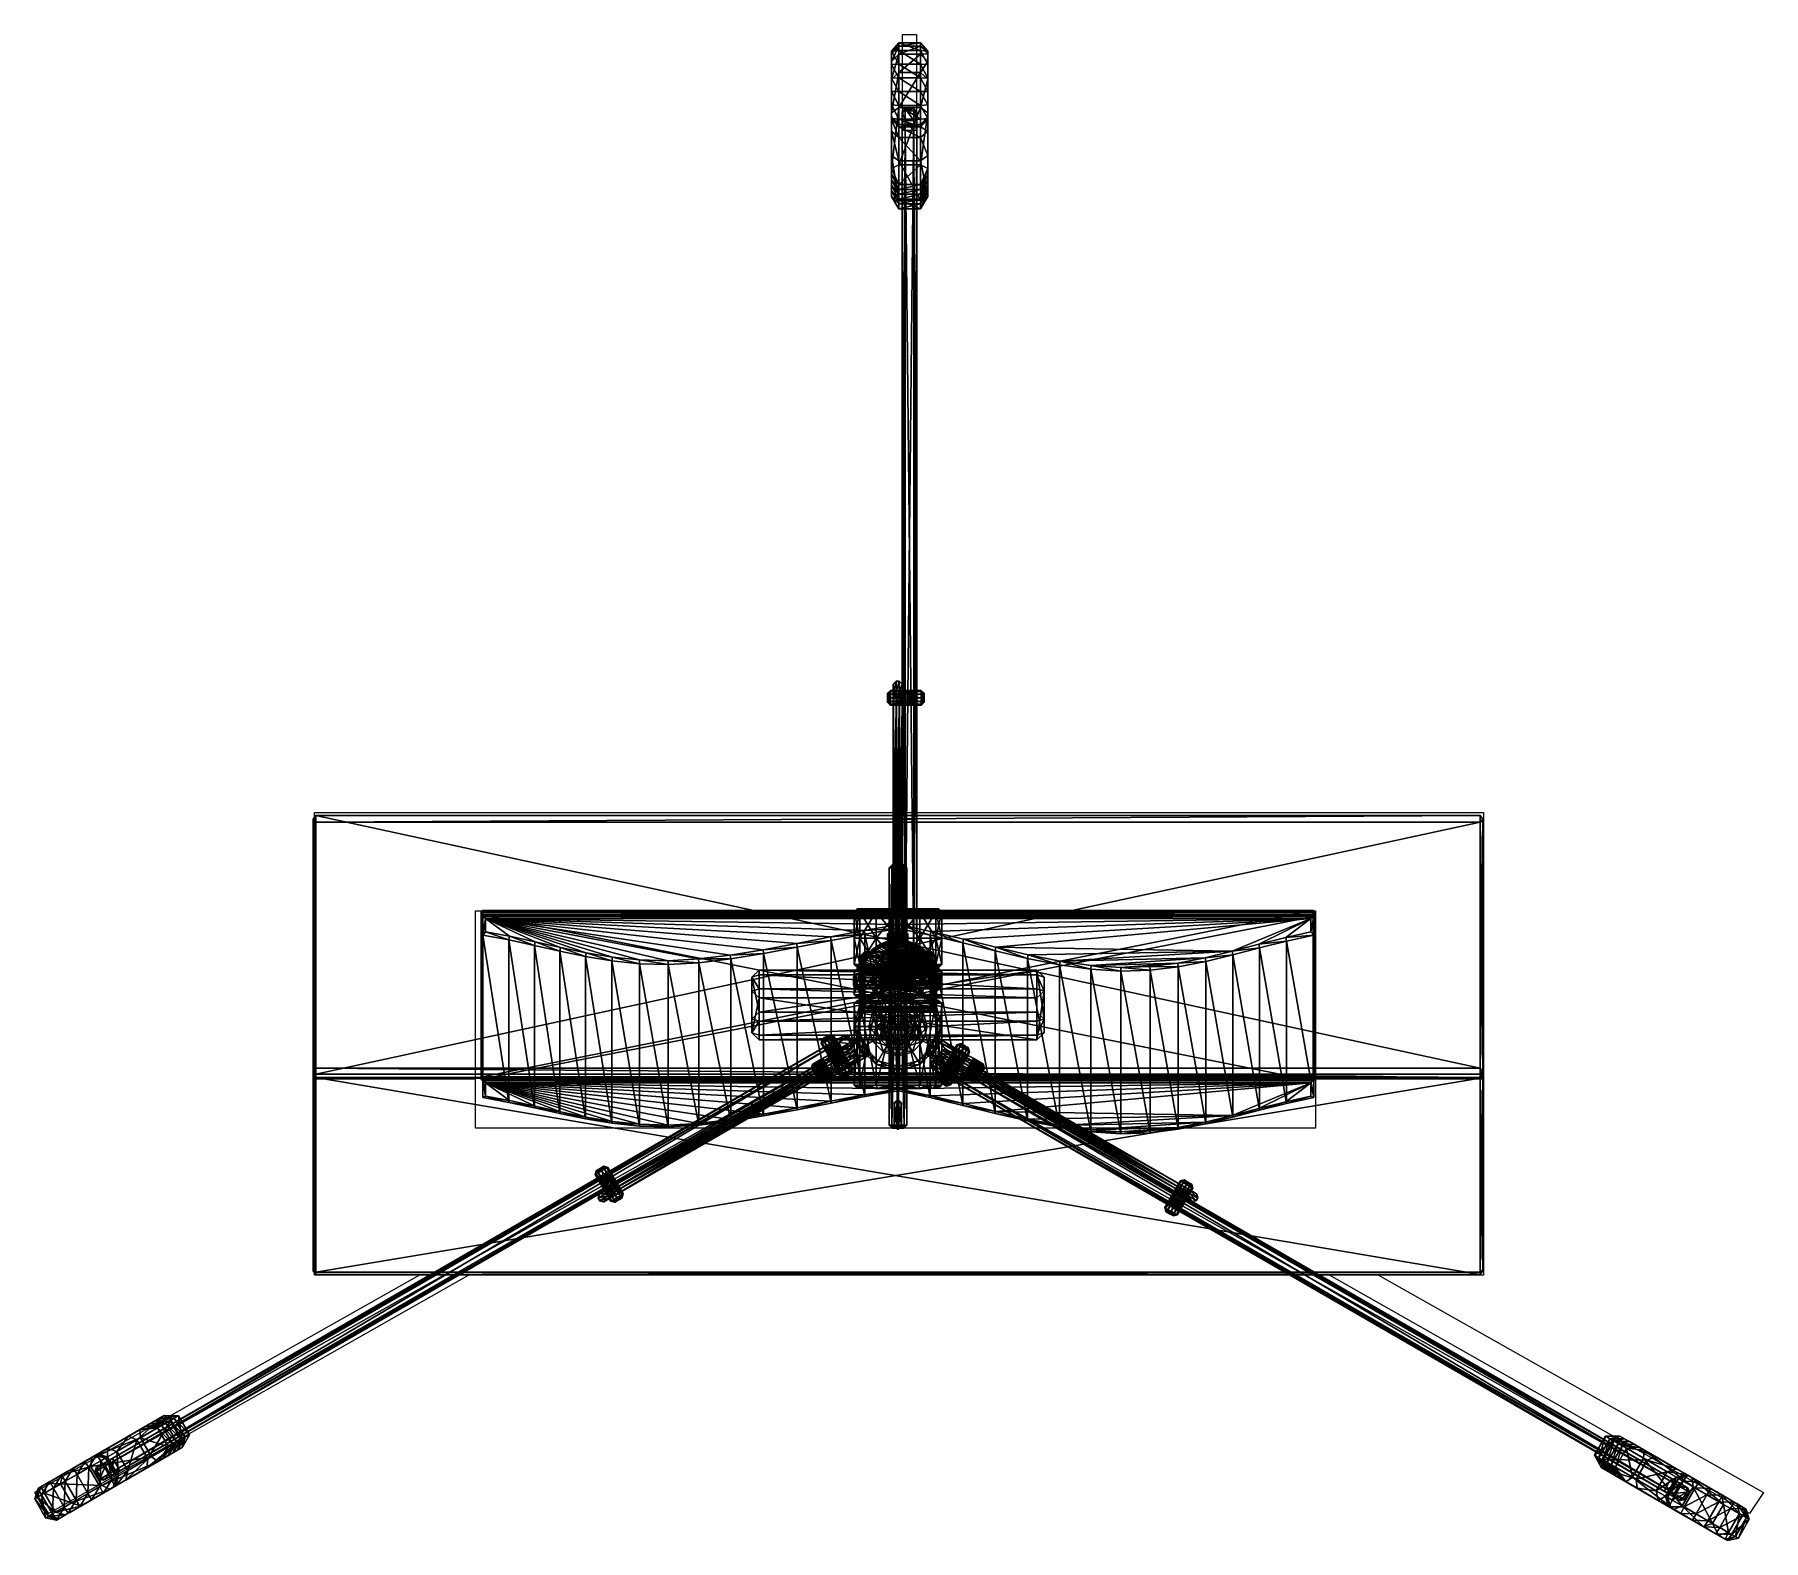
# Model space of a CAD drawing. Extents: x -10 to 581, y -20 to 494.
import ezdxf

# ---------------------------------------------------------------- set-up
doc = ezdxf.new("R2010")
doc.units = 0
doc.header["$LTSCALE"] = 100
doc.layers.add('2D', color=7, linetype='CONTINUOUS')
doc.layers.add('3D_MESH', color=7, linetype='CONTINUOUS')

msp = doc.modelspace()

# ---------------------------------------------------------------- linework, layer by layer
at = {"layer": '2D'}
for p, q in [((85.26, 137.52), (140.3, 137.52)), ((427.47, 137.52), (484.91, 137.52))]:
    msp.add_line(p, q, dxfattribs=at)
for points in [[(286.28, 494.49), (291.07, 494.49), (291.07, 226.16), (286.28, 226.16)], [(85.26, 228.56), (484.91, 228.56), (484.91, 70.44), (85.26, 70.44)], [(140.3, 195.01), (427.47, 195.01), (427.47, 120.75), (140.3, 120.75)]]:
    msp.add_lwpolyline(points, close=True, dxfattribs=at)
for points in [[(121.16, 70.44), (-10.46, -3.83), (-5.68, -11.02), (137.91, 70.44)], [(449.01, 70.44), (580.63, -3.83), (575.84, -11.02), (432.26, 70.44)]]:
    msp.add_lwpolyline(points, dxfattribs=at)

# ---------------------------------------------------------------- meshes
at = {"layer": '3D_MESH', "color": 0}
mesh = msp.add_polyface(dxfattribs=at)
corners = [(294.97, 439.1, 51.59), (294.97, 441.03, 53.63), (294.97, 442.95, 55.66), (294.97, 444.88, 57.69), (294.97, 446.81, 59.72), (294.97, 448.74, 61.76), (294.97, 453.16, 43.38), (294.97, 456.08, 44.45), (294.97, 458.99, 45.53), (294.97, 461.9, 46.6), (294.97, 464.81, 47.68), (294.97, 467.73, 48.75), (294.97, 461.48, 34.11), (294.97, 465.04, 34.59), (294.97, 468.6, 35.07), (294.97, 472.16, 35.55), (294.97, 475.72, 36.02), (294.97, 479.28, 36.5), (294.97, 465.44, 24.04), (294.97, 469.42, 24.2), (294.97, 473.4, 24.36), (294.97, 477.38, 24.51), (294.97, 481.36, 24.67), (294.97, 485.34, 24.83), (294.97, 466.43, 13.42), (294.97, 470.72, 13.45), (294.97, 475.01, 13.48), (294.97, 479.3, 13.5), (294.97, 483.58, 13.53), (294.97, 487.87, 13.56), (294.97, 465.83, 2.5), (294.97, 470.43, 2.5), (294.97, 475.03, 2.5), (294.97, 479.62, 2.5), (294.97, 484.22, 2.5), (294.97, 488.82, 2.5), (292.47, 434.95, 53.29), (292.47, 437.89, 50.32), (292.47, 451.34, 42.7), (292.47, 459.26, 33.81), (292.47, 462.95, 23.94), (292.47, 463.74, 13.41), (292.47, 462.95, 2.5), (292.47, 465.62), (292.47, 470.3), (292.47, 474.98), (292.47, 479.66), (292.47, 484.34, 0), (292.47, 489.02, 0), (292.47, 491.69, 2.5), (292.47, 490.56, 13.57), (292.47, 487.83, 24.93), (292.47, 481.5, 36.8), (292.47, 469.55, 49.42), (292.47, 449.95, 63.03), (292.47, 443.19, 64.84), (292.47, 441.54, 62.53), (292.47, 439.9, 60.22), (292.47, 438.25, 57.91), (292.47, 436.6, 55.6), (284.97, 434.95, 53.29), (284.97, 437.89, 50.32), (284.97, 451.34, 42.7), (284.97, 459.26, 33.81), (284.97, 462.95, 23.94), (284.97, 463.74, 13.41), (284.97, 462.95, 2.5), (284.97, 465.62), (284.97, 470.3), (284.97, 474.98), (284.97, 479.66), (284.97, 484.34, 0), (284.97, 489.02, 0), (284.97, 491.69, 2.5), (284.97, 490.56, 13.57), (284.97, 487.83, 24.93), (284.97, 481.5, 36.8), (284.97, 469.55, 49.42), (284.97, 449.95, 63.03), (284.97, 443.19, 64.84), (284.97, 441.54, 62.53), (284.97, 439.9, 60.22), (284.97, 438.25, 57.91), (284.97, 436.6, 55.6), (282.47, 488.82, 2.5), (282.47, 484.22, 2.5), (282.47, 479.62, 2.5), (282.47, 475.03, 2.5), (282.47, 470.43, 2.5), (282.47, 465.83, 2.5), (282.47, 487.87, 13.56), (282.47, 483.58, 13.53), (282.47, 479.3, 13.5), (282.47, 475.01, 13.48), (282.47, 470.72, 13.45), (282.47, 466.43, 13.42), (282.47, 485.34, 24.83), (282.47, 481.36, 24.67), (282.47, 477.38, 24.51), (282.47, 473.4, 24.36), (282.47, 469.42, 24.2), (282.47, 465.44, 24.04), (282.47, 479.28, 36.5), (282.47, 475.72, 36.02), (282.47, 472.16, 35.55), (282.47, 468.6, 35.07), (282.47, 465.04, 34.59), (282.47, 461.48, 34.11), (282.47, 467.73, 48.75), (282.47, 464.81, 47.68), (282.47, 461.9, 46.6), (282.47, 458.99, 45.53), (282.47, 456.08, 44.45), (282.47, 453.16, 43.38), (282.47, 448.74, 61.76), (282.47, 446.81, 59.72), (282.47, 444.88, 57.69), (282.47, 442.95, 55.66), (282.47, 441.03, 53.63), (282.47, 439.1, 51.59)]
mesh.append_faces([[corners[k] for k in face] for face in [(0, 7, 1, 0), (1, 8, 2, 1), (2, 9, 3, 2), (3, 10, 4, 3), (4, 11, 5, 4), (6, 13, 7, 6), (7, 14, 8, 7), (8, 15, 9, 8), (9, 16, 10, 9), (10, 17, 11, 10), (12, 19, 13, 12), (13, 20, 14, 13), (14, 21, 15, 14), (15, 22, 16, 15), (16, 23, 17, 16), (18, 25, 19, 18), (19, 26, 20, 19), (20, 27, 21, 20), (21, 28, 22, 21), (22, 29, 23, 22), (24, 31, 25, 24), (25, 32, 26, 25), (26, 33, 27, 26), (27, 34, 28, 27), (28, 35, 29, 28), (0, 38, 6, 0), (6, 39, 12, 6), (12, 40, 18, 12), (18, 41, 24, 18), (24, 42, 30, 24), (30, 44, 31, 30), (31, 45, 32, 31), (32, 46, 33, 32), (33, 47, 34, 33), (34, 48, 35, 34), (35, 50, 29, 35), (29, 51, 23, 29), (23, 52, 17, 23), (17, 53, 11, 17), (11, 54, 5, 11), (5, 56, 4, 5), (4, 57, 3, 4), (3, 58, 2, 3), (2, 59, 1, 2), (1, 36, 0, 1), (36, 61, 37, 36), (37, 62, 38, 37), (38, 63, 39, 38), (39, 64, 40, 39), (40, 65, 41, 40), (41, 66, 42, 41), (42, 67, 43, 42), (43, 68, 44, 43), (44, 69, 45, 44), (45, 70, 46, 45), (46, 71, 47, 46), (47, 72, 48, 47), (48, 73, 49, 48), (49, 74, 50, 49), (50, 75, 51, 50), (51, 76, 52, 51), (52, 77, 53, 52), (53, 78, 54, 53), (54, 79, 55, 54), (55, 80, 56, 55), (56, 81, 57, 56), (57, 82, 58, 57), (58, 83, 59, 58), (59, 60, 36, 59), (60, 119, 61, 60), (61, 113, 62, 61), (62, 107, 63, 62), (63, 101, 64, 63), (64, 95, 65, 64), (65, 89, 66, 65), (66, 89, 67, 66), (67, 88, 68, 67), (68, 87, 69, 68), (69, 86, 70, 69), (70, 85, 71, 70), (71, 84, 72, 71), (72, 84, 73, 72), (73, 90, 74, 73), (74, 96, 75, 74), (75, 102, 76, 75), (76, 108, 77, 76), (77, 114, 78, 77), (78, 114, 79, 78), (79, 115, 80, 79), (80, 116, 81, 80), (81, 117, 82, 81), (82, 118, 83, 82), (83, 119, 60, 83), (90, 85, 91, 90), (91, 86, 92, 91), (92, 87, 93, 92), (93, 88, 94, 93), (94, 89, 95, 94), (96, 91, 97, 96), (97, 92, 98, 97), (98, 93, 99, 98), (99, 94, 100, 99), (100, 95, 101, 100), (102, 97, 103, 102), (103, 98, 104, 103), (104, 99, 105, 104), (105, 100, 106, 105), (106, 101, 107, 106), (108, 103, 109, 108), (109, 104, 110, 109), (110, 105, 111, 110), (111, 106, 112, 111), (112, 107, 113, 112), (114, 109, 115, 114), (115, 110, 116, 115), (116, 111, 117, 116), (117, 112, 118, 117), (118, 113, 119, 118)]], dxfattribs={"vtx0": -1, "vtx3": -1, "color": 0})
mesh.append_faces([[corners[k] for k in face] for face in [(0, 6, 7, 0), (1, 7, 8, 1), (2, 8, 9, 2), (3, 9, 10, 3), (4, 10, 11, 4), (6, 12, 13, 6), (7, 13, 14, 7), (8, 14, 15, 8), (9, 15, 16, 9), (10, 16, 17, 10), (12, 18, 19, 12), (13, 19, 20, 13), (14, 20, 21, 14), (15, 21, 22, 15), (16, 22, 23, 16), (18, 24, 25, 18), (19, 25, 26, 19), (20, 26, 27, 20), (21, 27, 28, 21), (22, 28, 29, 22), (24, 30, 31, 24), (25, 31, 32, 25), (26, 32, 33, 26), (27, 33, 34, 27), (28, 34, 35, 28), (0, 36, 37, 0), (0, 37, 38, 0), (6, 38, 39, 6), (12, 39, 40, 12), (18, 40, 41, 18), (24, 41, 42, 24), (30, 42, 43, 30), (30, 43, 44, 30), (31, 44, 45, 31), (32, 45, 46, 32), (33, 46, 47, 33), (34, 47, 48, 34), (35, 48, 49, 35), (35, 49, 50, 35), (29, 50, 51, 29), (23, 51, 52, 23), (17, 52, 53, 17), (11, 53, 54, 11), (5, 54, 55, 5), (5, 55, 56, 5), (4, 56, 57, 4), (3, 57, 58, 3), (2, 58, 59, 2), (1, 59, 36, 1), (36, 60, 61, 36), (37, 61, 62, 37), (38, 62, 63, 38), (39, 63, 64, 39), (40, 64, 65, 40), (41, 65, 66, 41), (42, 66, 67, 42), (43, 67, 68, 43), (44, 68, 69, 44), (45, 69, 70, 45), (46, 70, 71, 46), (47, 71, 72, 47), (48, 72, 73, 48), (49, 73, 74, 49), (50, 74, 75, 50), (51, 75, 76, 51), (52, 76, 77, 52), (53, 77, 78, 53), (54, 78, 79, 54), (55, 79, 80, 55), (56, 80, 81, 56), (57, 81, 82, 57), (58, 82, 83, 58), (59, 83, 60, 59), (61, 119, 113, 61), (62, 113, 107, 62), (63, 107, 101, 63), (64, 101, 95, 64), (65, 95, 89, 65), (67, 89, 88, 67), (68, 88, 87, 68), (69, 87, 86, 69), (70, 86, 85, 70), (71, 85, 84, 71), (73, 84, 90, 73), (74, 90, 96, 74), (75, 96, 102, 75), (76, 102, 108, 76), (77, 108, 114, 77), (79, 114, 115, 79), (80, 115, 116, 80), (81, 116, 117, 81), (82, 117, 118, 82), (83, 118, 119, 83), (90, 84, 85, 90), (91, 85, 86, 91), (92, 86, 87, 92), (93, 87, 88, 93), (94, 88, 89, 94), (96, 90, 91, 96), (97, 91, 92, 97), (98, 92, 93, 98), (99, 93, 94, 99), (100, 94, 95, 100), (102, 96, 97, 102), (103, 97, 98, 103), (104, 98, 99, 104), (105, 99, 100, 105), (106, 100, 101, 106), (108, 102, 103, 108), (109, 103, 104, 109), (110, 104, 105, 110), (111, 105, 106, 111), (112, 106, 107, 112), (114, 108, 109, 114), (115, 109, 110, 115), (116, 110, 111, 116), (117, 111, 112, 117), (118, 112, 113, 118)]], dxfattribs={"vtx2": -1, "vtx3": -1, "color": 0})
mesh = msp.add_polyface(dxfattribs=at)
corners = [(286.19, 178.91, 234.57), (286.19, 176.27, 234), (286.19, 172.63, 228.41), (286.19, 173.2, 225.76), (286.19, 461.84, 38.31), (286.19, 464.49, 38.87), (286.19, 468.12, 44.47), (286.19, 467.56, 47.12), (287.19, 179.11, 235.63), (287.19, 175.65, 234.89), (287.19, 171.57, 228.6), (287.19, 172.3, 225.15), (287.19, 461.65, 37.25), (287.19, 465.1, 37.98), (287.19, 469.19, 44.27), (287.19, 468.45, 47.73), (290.19, 179.11, 235.63), (290.19, 175.65, 234.89), (290.19, 171.57, 228.6), (290.19, 172.3, 225.15), (290.19, 461.65, 37.25), (290.19, 465.1, 37.98), (290.19, 469.19, 44.27), (290.19, 468.45, 47.73), (291.19, 178.91, 234.57), (291.19, 176.27, 234), (291.19, 172.63, 228.41), (291.19, 173.2, 225.76), (291.19, 461.84, 38.31), (291.19, 464.49, 38.87), (291.19, 468.12, 44.47), (291.19, 467.56, 47.12)]
mesh.append_faces([[corners[k] for k in face] for face in [(7, 2, 0, 7), (6, 4, 7, 6)]], dxfattribs={"vtx0": -1, "vtx1": -1, "vtx3": -1, "color": 0})
mesh.append_faces([[corners[k] for k in face] for face in [(31, 26, 27, 31), (31, 27, 28, 31), (7, 3, 2, 7), (7, 4, 3, 7)]], dxfattribs={"vtx0": -1, "vtx2": -1, "vtx3": -1, "color": 0})
mesh.append_faces([[corners[k] for k in face] for face in [(0, 2, 1, 0)]], dxfattribs={"vtx0": -1, "vtx3": -1, "color": 0})
mesh.append_faces([[corners[k] for k in face] for face in [(31, 24, 26, 31), (30, 31, 28, 30)]], dxfattribs={"vtx1": -1, "vtx2": -1, "vtx3": -1, "color": 0})
mesh.append_faces([[corners[k] for k in face] for face in [(0, 1, 8, 0), (1, 2, 9, 1), (2, 3, 10, 2), (3, 4, 11, 3), (4, 5, 12, 4), (5, 6, 13, 5), (6, 7, 14, 6), (7, 0, 15, 7), (8, 9, 16, 8), (9, 10, 17, 9), (10, 11, 18, 10), (11, 12, 19, 11), (12, 13, 20, 12), (13, 14, 21, 13), (14, 15, 22, 14), (15, 8, 23, 15), (16, 17, 24, 16), (17, 18, 25, 17), (18, 19, 26, 18), (19, 20, 27, 19), (20, 21, 28, 20), (21, 22, 29, 21), (22, 23, 30, 22), (23, 16, 31, 23), (29, 30, 28, 29), (5, 4, 6, 5)]], dxfattribs={"vtx1": -1, "vtx3": -1, "color": 0})
mesh.append_faces([[corners[k] for k in face] for face in [(1, 9, 8, 1), (2, 10, 9, 2), (3, 11, 10, 3), (4, 12, 11, 4), (5, 13, 12, 5), (6, 14, 13, 6), (7, 15, 14, 7), (0, 8, 15, 0), (9, 17, 16, 9), (10, 18, 17, 10), (11, 19, 18, 11), (12, 20, 19, 12), (13, 21, 20, 13), (14, 22, 21, 14), (15, 23, 22, 15), (8, 16, 23, 8), (17, 25, 24, 17), (18, 26, 25, 18), (19, 27, 26, 19), (20, 28, 27, 20), (21, 29, 28, 21), (22, 30, 29, 22), (23, 31, 30, 23), (16, 24, 31, 16), (24, 25, 26, 24)]], dxfattribs={"vtx2": -1, "vtx3": -1, "color": 0})
mesh = msp.add_polyface(dxfattribs=at)
corners = [(283.14, 173.45, 81.66), (283.14, 173.45, 78.95), (283.14, 176.4, 76), (283.14, 179.1, 76.01), (283.14, 272.51, 169.84), (283.14, 272.42, 172.4), (283.14, 269.52, 174.96), (283.14, 266.67, 174.87), (284.14, 172.45, 82.07), (284.14, 172.45, 78.54), (284.14, 175.98, 75), (284.14, 179.52, 75.01), (284.14, 273.52, 169.44), (284.14, 273.41, 172.87), (284.14, 269.88, 175.97), (284.14, 266.24, 175.86), (285.14, 172.45, 82.07), (285.14, 172.45, 78.54), (285.14, 175.98, 75), (285.14, 179.52, 75.01), (285.14, 273.52, 169.44), (285.14, 273.41, 172.87), (285.14, 269.88, 175.97), (285.14, 266.24, 175.86), (286.14, 173.45, 81.66), (286.14, 173.45, 78.95), (286.14, 176.4, 76), (286.14, 179.1, 76.01), (286.14, 272.51, 169.84), (286.14, 272.42, 172.4), (286.14, 269.52, 174.96), (286.14, 266.67, 174.87)]
mesh.append_faces([[corners[k] for k in face] for face in [(3, 6, 4, 3)]], dxfattribs={"vtx0": -1, "vtx1": -1, "vtx3": -1, "color": 0})
mesh.append_faces([[corners[k] for k in face] for face in [(27, 30, 31, 27), (27, 31, 24, 27), (27, 24, 25, 27), (3, 7, 6, 3), (3, 0, 7, 3), (3, 1, 0, 3)]], dxfattribs={"vtx0": -1, "vtx2": -1, "vtx3": -1, "color": 0})
mesh.append_faces([[corners[k] for k in face] for face in [(27, 25, 26, 27), (4, 6, 5, 4)]], dxfattribs={"vtx0": -1, "vtx3": -1, "color": 0})
mesh.append_faces([[corners[k] for k in face] for face in [(27, 28, 30, 27)]], dxfattribs={"vtx1": -1, "vtx2": -1, "vtx3": -1, "color": 0})
mesh.append_faces([[corners[k] for k in face] for face in [(0, 1, 8, 0), (1, 2, 9, 1), (2, 3, 10, 2), (3, 4, 11, 3), (4, 5, 12, 4), (5, 6, 13, 5), (6, 7, 14, 6), (7, 0, 15, 7), (8, 9, 16, 8), (9, 10, 17, 9), (10, 11, 18, 10), (11, 12, 19, 11), (12, 13, 20, 12), (13, 14, 21, 13), (14, 15, 22, 14), (15, 8, 23, 15), (16, 17, 24, 16), (17, 18, 25, 17), (18, 19, 26, 18), (19, 20, 27, 19), (20, 21, 28, 20), (21, 22, 29, 21), (22, 23, 30, 22), (23, 16, 31, 23)]], dxfattribs={"vtx1": -1, "vtx3": -1, "color": 0})
mesh.append_faces([[corners[k] for k in face] for face in [(1, 9, 8, 1), (2, 10, 9, 2), (3, 11, 10, 3), (4, 12, 11, 4), (5, 13, 12, 5), (6, 14, 13, 6), (7, 15, 14, 7), (0, 8, 15, 0), (9, 17, 16, 9), (10, 18, 17, 10), (11, 19, 18, 11), (12, 20, 19, 12), (13, 21, 20, 13), (14, 22, 21, 14), (15, 23, 22, 15), (8, 16, 23, 8), (17, 25, 24, 17), (18, 26, 25, 18), (19, 27, 26, 19), (20, 28, 27, 20), (21, 29, 28, 21), (22, 30, 29, 22), (23, 31, 30, 23), (16, 24, 31, 16), (28, 29, 30, 28), (3, 2, 1, 3)]], dxfattribs={"vtx2": -1, "vtx3": -1, "color": 0})
mesh = msp.add_polyface(dxfattribs=at)
corners = [(293.64, 267.83, 170.8), (293.64, 269.33, 170.8), (293.64, 269.13, 171.55), (293.64, 268.58, 172.1), (293.64, 267.83, 172.3), (293.64, 267.08, 172.1), (293.64, 266.53, 171.55), (293.64, 266.33, 170.8), (293.64, 266.53, 170.05), (293.64, 267.08, 169.5), (293.64, 267.83, 169.3), (293.64, 268.58, 169.5), (293.64, 269.13, 170.05), (292.64, 270.33, 170.8), (292.64, 269.99, 172.05), (292.64, 269.08, 172.96), (292.64, 267.83, 173.3), (292.64, 266.58, 172.96), (292.64, 265.66, 172.05), (292.64, 265.33, 170.8), (292.64, 265.66, 169.55), (292.64, 266.58, 168.63), (292.64, 267.83, 168.3), (292.64, 269.08, 168.63), (292.64, 269.99, 169.55), (282.14, 270.33, 170.8), (282.14, 269.99, 172.05), (282.14, 269.08, 172.96), (282.14, 267.83, 173.3), (282.14, 266.58, 172.96), (282.14, 265.66, 172.05), (282.14, 265.33, 170.8), (282.14, 265.66, 169.55), (282.14, 266.58, 168.63), (282.14, 267.83, 168.3), (282.14, 269.08, 168.63), (282.14, 269.99, 169.55), (281.14, 269.33, 170.8), (281.14, 269.13, 171.55), (281.14, 268.58, 172.1), (281.14, 267.83, 172.3), (281.14, 267.08, 172.1), (281.14, 266.53, 171.55), (281.14, 266.33, 170.8), (281.14, 266.53, 170.05), (281.14, 267.08, 169.5), (281.14, 267.83, 169.3), (281.14, 268.58, 169.5), (281.14, 269.13, 170.05), (281.14, 267.83, 170.8)]
mesh.append_faces([[corners[k] for k in face] for face in [(1, 14, 2, 1), (2, 15, 3, 2), (3, 16, 4, 3), (4, 17, 5, 4), (5, 18, 6, 5), (6, 19, 7, 6), (7, 20, 8, 7), (8, 21, 9, 8), (9, 22, 10, 9), (10, 23, 11, 10), (11, 24, 12, 11), (12, 13, 1, 12), (13, 26, 14, 13), (14, 27, 15, 14), (15, 28, 16, 15), (16, 29, 17, 16), (17, 30, 18, 17), (18, 31, 19, 18), (19, 32, 20, 19), (20, 33, 21, 20), (21, 34, 22, 21), (22, 35, 23, 22), (23, 36, 24, 23), (24, 25, 13, 24), (25, 38, 26, 25), (26, 39, 27, 26), (27, 40, 28, 27), (28, 41, 29, 28), (29, 42, 30, 29), (30, 43, 31, 30), (31, 44, 32, 31), (32, 45, 33, 32), (33, 46, 34, 33), (34, 47, 35, 34), (35, 48, 36, 35), (36, 37, 25, 36), (37, 49, 38, 37), (38, 49, 39, 38), (39, 49, 40, 39), (40, 49, 41, 40), (41, 49, 42, 41), (42, 49, 43, 42), (43, 49, 44, 43), (44, 49, 45, 44), (45, 49, 46, 45), (46, 49, 47, 46), (47, 49, 48, 47), (48, 49, 37, 48)]], dxfattribs={"vtx0": -1, "vtx3": -1, "color": 0})
mesh.append_faces([[corners[k] for k in face] for face in [(0, 1, 2, 0), (0, 2, 3, 0), (0, 3, 4, 0), (0, 4, 5, 0), (0, 5, 6, 0), (0, 6, 7, 0), (0, 7, 8, 0), (0, 8, 9, 0), (0, 9, 10, 0), (0, 10, 11, 0), (0, 11, 12, 0), (0, 12, 1, 0), (1, 13, 14, 1), (2, 14, 15, 2), (3, 15, 16, 3), (4, 16, 17, 4), (5, 17, 18, 5), (6, 18, 19, 6), (7, 19, 20, 7), (8, 20, 21, 8), (9, 21, 22, 9), (10, 22, 23, 10), (11, 23, 24, 11), (12, 24, 13, 12), (13, 25, 26, 13), (14, 26, 27, 14), (15, 27, 28, 15), (16, 28, 29, 16), (17, 29, 30, 17), (18, 30, 31, 18), (19, 31, 32, 19), (20, 32, 33, 20), (21, 33, 34, 21), (22, 34, 35, 22), (23, 35, 36, 23), (24, 36, 25, 24), (25, 37, 38, 25), (26, 38, 39, 26), (27, 39, 40, 27), (28, 40, 41, 28), (29, 41, 42, 29), (30, 42, 43, 30), (31, 43, 44, 31), (32, 44, 45, 32), (33, 45, 46, 33), (34, 46, 47, 34), (35, 47, 48, 35), (36, 48, 37, 36)]], dxfattribs={"vtx2": -1, "vtx3": -1, "color": 0})
mesh = msp.add_polyface(dxfattribs=at)
corners = [(84.73, 225.88, 967.94), (84.73, 139.93, 711.06), (84.73, 137.88, 710.04), (84.73, 72.15, 732.03), (84.73, 71.99, 731.56), (84.73, 137.91, 709.5), (84.73, 140.34, 710.71), (84.73, 226.35, 967.78), (85.73, 225.25, 969.21), (85.73, 139.11, 711.77), (85.73, 137.8, 711.12), (85.73, 71.52, 733.3), (85.73, 70.73, 730.92), (85.73, 137.99, 708.42), (85.73, 141.15, 710), (85.73, 227.62, 968.42), (483.73, 225.25, 969.21), (483.73, 139.11, 711.77), (483.73, 137.8, 711.12), (483.73, 71.52, 733.3), (483.73, 70.73, 730.92), (483.73, 137.99, 708.42), (483.73, 141.15, 710), (483.73, 227.62, 968.42), (484.73, 225.88, 967.94), (484.73, 139.93, 711.06), (484.73, 137.88, 710.04), (484.73, 72.15, 732.03), (484.73, 71.99, 731.56), (484.73, 137.91, 709.5), (484.73, 140.34, 710.71), (484.73, 226.35, 967.78)]
mesh.append_faces([[corners[k] for k in face] for face in [(2, 5, 3, 2), (1, 6, 2, 1)]], dxfattribs={"vtx0": -1, "vtx1": -1, "vtx3": -1, "color": 0})
mesh.append_faces([[corners[k] for k in face] for face in [(26, 29, 30, 26), (25, 30, 31, 25), (2, 6, 5, 2), (1, 7, 6, 1)]], dxfattribs={"vtx0": -1, "vtx2": -1, "vtx3": -1, "color": 0})
mesh.append_faces([[corners[k] for k in face] for face in [(3, 5, 4, 3)]], dxfattribs={"vtx0": -1, "vtx3": -1, "color": 0})
mesh.append_faces([[corners[k] for k in face] for face in [(26, 27, 29, 26), (25, 26, 30, 25)]], dxfattribs={"vtx1": -1, "vtx2": -1, "vtx3": -1, "color": 0})
mesh.append_faces([[corners[k] for k in face] for face in [(0, 1, 8, 0), (1, 2, 9, 1), (2, 3, 10, 2), (3, 4, 11, 3), (4, 5, 12, 4), (5, 6, 13, 5), (6, 7, 14, 6), (7, 0, 15, 7), (8, 9, 16, 8), (9, 10, 17, 9), (10, 11, 18, 10), (11, 12, 19, 11), (12, 13, 20, 12), (13, 14, 21, 13), (14, 15, 22, 14), (15, 8, 23, 15), (16, 17, 24, 16), (17, 18, 25, 17), (18, 19, 26, 18), (19, 20, 27, 19), (20, 21, 28, 20), (21, 22, 29, 21), (22, 23, 30, 22), (23, 16, 31, 23), (24, 25, 31, 24), (0, 7, 1, 0)]], dxfattribs={"vtx1": -1, "vtx3": -1, "color": 0})
mesh.append_faces([[corners[k] for k in face] for face in [(1, 9, 8, 1), (2, 10, 9, 2), (3, 11, 10, 3), (4, 12, 11, 4), (5, 13, 12, 5), (6, 14, 13, 6), (7, 15, 14, 7), (0, 8, 15, 0), (9, 17, 16, 9), (10, 18, 17, 10), (11, 19, 18, 11), (12, 20, 19, 12), (13, 21, 20, 13), (14, 22, 21, 14), (15, 23, 22, 15), (8, 16, 23, 8), (17, 25, 24, 17), (18, 26, 25, 18), (19, 27, 26, 19), (20, 28, 27, 20), (21, 29, 28, 21), (22, 30, 29, 22), (23, 31, 30, 23), (16, 24, 31, 16), (27, 28, 29, 27)]], dxfattribs={"vtx2": -1, "vtx3": -1, "color": 0})
mesh = msp.add_polyface(dxfattribs=at)
corners = [(284.73, 210.69, 535.29), (282.73, 210.69, 535.29), (283.31, 210.69, 536.71), (284.73, 210.69, 537.29), (286.14, 210.69, 536.71), (286.73, 210.69, 535.29), (286.14, 210.69, 533.88), (284.73, 210.69, 533.29), (283.31, 210.69, 533.88), (281.73, 209.69, 535.29), (282.6, 209.69, 537.42), (284.73, 209.69, 538.29), (286.85, 209.69, 537.42), (287.73, 209.69, 535.29), (286.85, 209.69, 533.17), (284.73, 209.69, 532.29), (282.6, 209.69, 533.17), (281.73, 121.69, 535.29), (282.6, 121.69, 537.42), (284.73, 121.69, 538.29), (286.85, 121.69, 537.42), (287.73, 121.69, 535.29), (286.85, 121.69, 533.17), (284.73, 121.69, 532.29), (282.6, 121.69, 533.17), (282.73, 120.69, 535.29), (283.31, 120.69, 536.71), (284.73, 120.69, 537.29), (286.14, 120.69, 536.71), (286.73, 120.69, 535.29), (286.14, 120.69, 533.88), (284.73, 120.69, 533.29), (283.31, 120.69, 533.88), (284.73, 120.69, 535.29)]
mesh.append_faces([[corners[k] for k in face] for face in [(1, 10, 2, 1), (2, 11, 3, 2), (3, 12, 4, 3), (4, 13, 5, 4), (5, 14, 6, 5), (6, 15, 7, 6), (7, 16, 8, 7), (8, 9, 1, 8), (9, 18, 10, 9), (10, 19, 11, 10), (11, 20, 12, 11), (12, 21, 13, 12), (13, 22, 14, 13), (14, 23, 15, 14), (15, 24, 16, 15), (16, 17, 9, 16), (17, 26, 18, 17), (18, 27, 19, 18), (19, 28, 20, 19), (20, 29, 21, 20), (21, 30, 22, 21), (22, 31, 23, 22), (23, 32, 24, 23), (24, 25, 17, 24), (25, 33, 26, 25), (26, 33, 27, 26), (27, 33, 28, 27), (28, 33, 29, 28), (29, 33, 30, 29), (30, 33, 31, 30), (31, 33, 32, 31), (32, 33, 25, 32)]], dxfattribs={"vtx0": -1, "vtx3": -1, "color": 0})
mesh.append_faces([[corners[k] for k in face] for face in [(0, 1, 2, 0), (0, 2, 3, 0), (0, 3, 4, 0), (0, 4, 5, 0), (0, 5, 6, 0), (0, 6, 7, 0), (0, 7, 8, 0), (0, 8, 1, 0), (1, 9, 10, 1), (2, 10, 11, 2), (3, 11, 12, 3), (4, 12, 13, 4), (5, 13, 14, 5), (6, 14, 15, 6), (7, 15, 16, 7), (8, 16, 9, 8), (9, 17, 18, 9), (10, 18, 19, 10), (11, 19, 20, 11), (12, 20, 21, 12), (13, 21, 22, 13), (14, 22, 23, 14), (15, 23, 24, 15), (16, 24, 17, 16), (17, 25, 26, 17), (18, 26, 27, 18), (19, 27, 28, 19), (20, 28, 29, 20), (21, 29, 30, 21), (22, 30, 31, 22), (23, 31, 32, 23), (24, 32, 25, 24)]], dxfattribs={"vtx2": -1, "vtx3": -1, "color": 0})
mesh = msp.add_polyface(dxfattribs=at)
corners = [(285.96, 200.56, 549.35), (285.96, 208.56, 549.35), (285.96, 200.56, 521.35), (285.96, 208.56, 521.35), (284.96, 200.56, 550.35), (284.96, 199.56, 549.35), (284.96, 199.56, 521.35), (284.96, 200.56, 520.35), (284.96, 208.56, 520.35), (284.96, 209.56, 521.35), (284.96, 209.56, 549.35), (284.96, 208.56, 550.35), (284.46, 200.56, 550.35), (284.46, 199.56, 549.35), (284.46, 199.56, 521.35), (284.46, 200.56, 520.35), (284.46, 208.56, 520.35), (284.46, 209.56, 521.35), (284.46, 209.56, 549.35), (284.46, 208.56, 550.35), (283.46, 208.56, 521.35), (283.46, 200.56, 521.35), (283.46, 208.56, 549.35), (283.46, 200.56, 549.35)]
mesh.append_faces([[corners[k] for k in face] for face in [(0, 3, 1, 0), (0, 6, 2, 0), (2, 8, 3, 2), (3, 10, 1, 3), (1, 4, 0, 1), (4, 13, 5, 4), (5, 14, 6, 5), (6, 15, 7, 6), (7, 16, 8, 7), (8, 17, 9, 8), (9, 18, 10, 9), (10, 19, 11, 10), (11, 12, 4, 11), (12, 23, 13, 12), (13, 21, 14, 13), (14, 21, 15, 14), (15, 20, 16, 15), (16, 20, 17, 16), (17, 22, 18, 17), (18, 22, 19, 18), (19, 23, 12, 19), (22, 21, 23, 22)]], dxfattribs={"vtx0": -1, "vtx3": -1, "color": 0})
mesh.append_faces([[corners[k] for k in face] for face in [(0, 2, 3, 0), (0, 4, 5, 0), (0, 5, 6, 0), (2, 6, 7, 2), (2, 7, 8, 2), (3, 8, 9, 3), (3, 9, 10, 3), (1, 10, 11, 1), (1, 11, 4, 1), (4, 12, 13, 4), (5, 13, 14, 5), (6, 14, 15, 6), (7, 15, 16, 7), (8, 16, 17, 8), (9, 17, 18, 9), (10, 18, 19, 10), (11, 19, 12, 11), (13, 23, 21, 13), (15, 21, 20, 15), (17, 20, 22, 17), (19, 22, 23, 19), (22, 20, 21, 22)]], dxfattribs={"vtx2": -1, "vtx3": -1, "color": 0})
mesh = msp.add_polyface(dxfattribs=at)
corners = [(426.71, 194.29, 881.51), (142.71, 194.29, 881.51), (426.71, 194.76, 881.35), (142.71, 194.76, 881.35), (426.71, 193.65, 881.19), (427.21, 194.13, 881.03), (427.21, 194.6, 880.87), (426.71, 195.08, 880.72), (142.71, 195.08, 880.72), (142.21, 194.6, 880.87), (142.21, 194.13, 881.03), (142.71, 193.65, 881.19), (426.71, 136.86, 711.44), (427.21, 137.33, 711.28), (427.21, 137.8, 711.12), (426.71, 138.28, 710.97), (142.71, 138.28, 710.97), (142.21, 137.8, 711.12), (142.21, 137.33, 711.28), (142.71, 136.86, 711.44), (142.71, 137.65, 710.65), (426.71, 137.65, 710.65), (142.71, 137.17, 710.81), (426.71, 137.17, 710.81)]
mesh.append_faces([[corners[k] for k in face] for face in [(0, 3, 1, 0), (0, 6, 2, 0), (2, 8, 3, 2), (3, 10, 1, 3), (1, 4, 0, 1), (4, 13, 5, 4), (5, 14, 6, 5), (6, 15, 7, 6), (7, 16, 8, 7), (8, 17, 9, 8), (9, 18, 10, 9), (10, 19, 11, 10), (11, 12, 4, 11), (12, 23, 13, 12), (13, 21, 14, 13), (14, 21, 15, 14), (15, 20, 16, 15), (16, 20, 17, 16), (17, 22, 18, 17), (18, 22, 19, 18), (19, 23, 12, 19), (22, 21, 23, 22)]], dxfattribs={"vtx0": -1, "vtx3": -1, "color": 0})
mesh.append_faces([[corners[k] for k in face] for face in [(0, 2, 3, 0), (0, 4, 5, 0), (0, 5, 6, 0), (2, 6, 7, 2), (2, 7, 8, 2), (3, 8, 9, 3), (3, 9, 10, 3), (1, 10, 11, 1), (1, 11, 4, 1), (4, 12, 13, 4), (5, 13, 14, 5), (6, 14, 15, 6), (7, 15, 16, 7), (8, 16, 17, 8), (9, 17, 18, 9), (10, 18, 19, 10), (11, 19, 12, 11), (13, 23, 21, 13), (15, 21, 20, 15), (17, 20, 22, 17), (19, 22, 23, 19), (22, 20, 21, 22)]], dxfattribs={"vtx2": -1, "vtx3": -1, "color": 0})
mesh = msp.add_polyface(dxfattribs=at)
corners = [(284.73, 195.65, 535.29), (270.73, 195.65, 535.29), (272.6, 195.65, 536.49), (277.73, 195.65, 537.36), (284.73, 195.65, 537.68), (291.73, 195.65, 537.36), (296.85, 195.65, 536.49), (298.73, 195.65, 535.29), (296.85, 195.65, 534.1), (291.73, 195.65, 533.23), (284.73, 195.65, 532.91), (277.73, 195.65, 533.23), (272.6, 195.65, 534.1), (269.73, 194.65, 535.29), (271.73, 194.65, 536.57), (277.23, 194.65, 537.51), (284.73, 194.65, 537.85), (292.23, 194.65, 537.51), (297.72, 194.65, 536.57), (299.73, 194.65, 535.29), (297.72, 194.65, 534.01), (292.23, 194.65, 533.08), (284.73, 194.65, 532.73), (277.23, 194.65, 533.08), (271.73, 194.65, 534.01), (269.73, 185.65, 535.29), (271.73, 185.65, 542.79), (277.23, 185.65, 548.28), (284.73, 185.65, 550.29), (292.23, 185.65, 548.28), (297.72, 185.65, 542.79), (299.73, 185.65, 535.29), (297.72, 185.65, 527.79), (292.23, 185.65, 522.3), (284.73, 185.65, 520.29), (277.23, 185.65, 522.3), (271.73, 185.65, 527.79), (269.73, 176.65, 535.29), (271.73, 176.65, 542.79), (277.23, 176.65, 548.28), (284.73, 176.65, 550.29), (292.23, 176.65, 548.28), (297.72, 176.65, 542.79), (299.73, 176.65, 535.29), (297.72, 176.65, 527.79), (292.23, 176.65, 522.3), (284.73, 176.65, 520.29), (277.23, 176.65, 522.3), (271.73, 176.65, 527.79), (270.73, 175.65, 535.29), (272.6, 175.65, 542.29), (277.73, 175.65, 547.42), (284.73, 175.65, 549.29), (291.73, 175.65, 547.42), (296.85, 175.65, 542.29), (298.73, 175.65, 535.29), (296.85, 175.65, 528.29), (291.73, 175.65, 523.17), (284.73, 175.65, 521.29), (277.73, 175.65, 523.17), (272.6, 175.65, 528.29), (284.73, 175.65, 535.29)]
mesh.append_faces([[corners[k] for k in face] for face in [(1, 14, 2, 1), (2, 15, 3, 2), (3, 16, 4, 3), (4, 17, 5, 4), (5, 18, 6, 5), (6, 19, 7, 6), (7, 20, 8, 7), (8, 21, 9, 8), (9, 22, 10, 9), (10, 23, 11, 10), (11, 24, 12, 11), (12, 13, 1, 12), (13, 26, 14, 13), (14, 27, 15, 14), (15, 28, 16, 15), (16, 29, 17, 16), (17, 30, 18, 17), (18, 31, 19, 18), (19, 32, 20, 19), (20, 33, 21, 20), (21, 34, 22, 21), (22, 35, 23, 22), (23, 36, 24, 23), (24, 25, 13, 24), (25, 38, 26, 25), (26, 39, 27, 26), (27, 40, 28, 27), (28, 41, 29, 28), (29, 42, 30, 29), (30, 43, 31, 30), (31, 44, 32, 31), (32, 45, 33, 32), (33, 46, 34, 33), (34, 47, 35, 34), (35, 48, 36, 35), (36, 37, 25, 36), (37, 50, 38, 37), (38, 51, 39, 38), (39, 52, 40, 39), (40, 53, 41, 40), (41, 54, 42, 41), (42, 55, 43, 42), (43, 56, 44, 43), (44, 57, 45, 44), (45, 58, 46, 45), (46, 59, 47, 46), (47, 60, 48, 47), (48, 49, 37, 48), (49, 61, 50, 49), (50, 61, 51, 50), (51, 61, 52, 51), (52, 61, 53, 52), (53, 61, 54, 53), (54, 61, 55, 54), (55, 61, 56, 55), (56, 61, 57, 56), (57, 61, 58, 57), (58, 61, 59, 58), (59, 61, 60, 59), (60, 61, 49, 60)]], dxfattribs={"vtx0": -1, "vtx3": -1, "color": 0})
mesh.append_faces([[corners[k] for k in face] for face in [(0, 1, 2, 0), (0, 2, 3, 0), (0, 3, 4, 0), (0, 4, 5, 0), (0, 5, 6, 0), (0, 6, 7, 0), (0, 7, 8, 0), (0, 8, 9, 0), (0, 9, 10, 0), (0, 10, 11, 0), (0, 11, 12, 0), (0, 12, 1, 0), (1, 13, 14, 1), (2, 14, 15, 2), (3, 15, 16, 3), (4, 16, 17, 4), (5, 17, 18, 5), (6, 18, 19, 6), (7, 19, 20, 7), (8, 20, 21, 8), (9, 21, 22, 9), (10, 22, 23, 10), (11, 23, 24, 11), (12, 24, 13, 12), (13, 25, 26, 13), (14, 26, 27, 14), (15, 27, 28, 15), (16, 28, 29, 16), (17, 29, 30, 17), (18, 30, 31, 18), (19, 31, 32, 19), (20, 32, 33, 20), (21, 33, 34, 21), (22, 34, 35, 22), (23, 35, 36, 23), (24, 36, 25, 24), (25, 37, 38, 25), (26, 38, 39, 26), (27, 39, 40, 27), (28, 40, 41, 28), (29, 41, 42, 29), (30, 42, 43, 30), (31, 43, 44, 31), (32, 44, 45, 32), (33, 45, 46, 33), (34, 46, 47, 34), (35, 47, 48, 35), (36, 48, 37, 36), (37, 49, 50, 37), (38, 50, 51, 38), (39, 51, 52, 39), (40, 52, 53, 40), (41, 53, 54, 41), (42, 54, 55, 42), (43, 55, 56, 43), (44, 56, 57, 44), (45, 57, 58, 45), (46, 58, 59, 46), (47, 59, 60, 47), (48, 60, 49, 48)]], dxfattribs={"vtx2": -1, "vtx3": -1, "color": 0})
mesh = msp.add_polyface(dxfattribs=at)
corners = [(143.74, 131.61, 713.88), (151.87, 130.13, 714.38), (160.65, 128.24, 715.01), (169.35, 126.29, 715.66), (178.12, 124.48, 716.27), (187.08, 122.99, 716.77), (196.38, 122.02, 717.09), (206.16, 121.77, 717.18), (216.51, 122.35, 716.98), (227.38, 123.65, 716.55), (238.63, 125.47, 715.94), (250.11, 127.62, 715.22), (261.69, 129.9, 714.45), (273.25, 132.12, 713.71), (284.83, 134.12, 713.04), (296.01, 131.74, 713.84), (307.11, 129.09, 714.73), (318.22, 126.36, 715.64), (329.26, 123.79, 716.5), (340.13, 121.63, 717.22), (350.73, 120.09, 717.74), (360.98, 119.42, 717.96), (370.84, 119.76, 717.85), (380.39, 120.97, 717.44), (389.73, 122.8, 716.83), (398.94, 125.03, 716.08), (408.12, 127.43, 715.28), (417.36, 129.75, 714.51), (425.93, 131.59, 713.89), (425.93, 136.24, 712.33), (143.74, 136.24, 712.33), (142.74, 131.15, 715.09), (151.67, 129.52, 715.64), (160.42, 127.64, 716.27), (169.13, 125.68, 716.92), (177.92, 123.86, 717.53), (186.94, 122.37, 718.03), (196.31, 121.39, 718.36), (206.17, 121.14, 718.44), (216.61, 121.73, 718.25), (227.53, 123.03, 717.81), (238.81, 124.86, 717.2), (250.31, 127.01, 716.48), (261.9, 129.29, 715.71), (273.44, 131.51, 714.97), (284.81, 133.47, 714.32), (295.78, 131.13, 715.1), (306.86, 128.48, 715.98), (317.98, 125.76, 716.9), (329.04, 123.19, 717.76), (339.95, 121.01, 718.48), (350.62, 119.47, 719), (360.96, 118.79, 719.23), (370.92, 119.13, 719.11), (380.56, 120.35, 718.71), (389.95, 122.19, 718.09), (399.2, 124.43, 717.34), (408.38, 126.83, 716.54), (417.6, 129.15, 715.76), (426.93, 131.15, 715.09), (426.93, 137.51, 712.97), (142.74, 137.51, 712.97), (142.74, 186.68, 881.05), (151.67, 185.05, 881.59), (160.42, 183.16, 882.22), (169.13, 181.21, 882.88), (177.92, 179.39, 883.49), (186.94, 177.9, 883.99), (196.31, 176.92, 884.31), (206.17, 176.66, 884.4), (216.61, 177.25, 884.2), (227.53, 178.56, 883.77), (238.81, 180.39, 883.15), (250.31, 182.54, 882.43), (261.9, 184.82, 881.67), (273.44, 187.04, 880.93), (284.81, 189, 880.27), (295.78, 186.66, 881.05), (306.86, 184.01, 881.94), (317.98, 181.29, 882.85), (329.04, 178.72, 883.71), (339.95, 176.54, 884.44), (350.62, 174.99, 884.96), (360.96, 174.32, 885.19), (370.92, 174.66, 885.07), (380.56, 175.88, 884.66), (389.95, 177.72, 884.05), (399.2, 179.96, 883.3), (408.38, 182.36, 882.49), (417.6, 184.67, 881.72), (426.93, 186.68, 881.05), (426.93, 193.03, 878.92), (142.74, 193.03, 878.92), (143.74, 187.78, 881.74), (151.87, 186.3, 882.23), (160.65, 184.41, 882.86), (169.35, 182.46, 883.52), (178.12, 180.64, 884.12), (187.08, 179.15, 884.62), (196.38, 178.19, 884.94), (206.16, 177.93, 885.03), (216.51, 178.52, 884.83), (227.38, 179.82, 884.4), (238.63, 181.64, 883.79), (250.11, 183.79, 883.07), (261.69, 186.07, 882.31), (273.25, 188.29, 881.56), (284.83, 190.28, 880.9), (296.01, 187.9, 881.69), (307.11, 185.25, 882.58), (318.22, 182.52, 883.49), (329.26, 179.96, 884.35), (340.13, 177.79, 885.08), (350.73, 176.25, 885.59), (360.98, 175.58, 885.82), (370.84, 175.93, 885.7), (380.39, 177.13, 885.3), (389.73, 178.96, 884.68), (398.94, 181.19, 883.94), (408.12, 183.59, 883.14), (417.36, 185.91, 882.36), (425.93, 187.75, 881.74), (425.93, 192.4, 880.19), (143.74, 192.4, 880.19)]
mesh.append_faces([[corners[k] for k in face] for face in [(118, 122, 110, 118), (25, 17, 29, 25)]], dxfattribs={"vtx0": -1, "vtx1": -1, "vtx2": -1, "vtx3": -1, "color": 0})
mesh.append_faces([[corners[k] for k in face] for face in [(26, 29, 27, 26), (25, 29, 26, 25), (29, 14, 30, 29), (24, 19, 25, 24), (23, 20, 24, 23)]], dxfattribs={"vtx0": -1, "vtx1": -1, "vtx3": -1, "color": 0})
mesh.append_faces([[corners[k] for k in face] for face in [(123, 94, 95, 123), (123, 95, 96, 123), (123, 96, 97, 123), (123, 97, 98, 123), (123, 98, 99, 123), (123, 99, 100, 123), (123, 100, 101, 123), (123, 101, 102, 123), (123, 102, 103, 123), (123, 103, 104, 123), (123, 104, 105, 123), (123, 105, 106, 123), (123, 106, 107, 123), (122, 107, 108, 122), (122, 108, 109, 122), (122, 109, 110, 122), (118, 110, 111, 118), (118, 111, 112, 118), (117, 112, 113, 117), (116, 113, 114, 116), (30, 2, 1, 30), (30, 3, 2, 30), (30, 4, 3, 30), (30, 5, 4, 30), (30, 6, 5, 30), (30, 7, 6, 30), (30, 8, 7, 30), (30, 9, 8, 30), (30, 10, 9, 30), (30, 11, 10, 30), (30, 12, 11, 30), (30, 13, 12, 30), (30, 14, 13, 30), (29, 15, 14, 29), (29, 16, 15, 29), (29, 17, 16, 29), (25, 18, 17, 25), (25, 19, 18, 25), (24, 20, 19, 24), (23, 21, 20, 23)]], dxfattribs={"vtx0": -1, "vtx2": -1, "vtx3": -1, "color": 0})
mesh.append_faces([[corners[k] for k in face] for face in [(116, 114, 115, 116), (30, 1, 0, 30), (27, 29, 28, 27)]], dxfattribs={"vtx0": -1, "vtx3": -1, "color": 0})
mesh.append_faces([[corners[k] for k in face] for face in [(119, 120, 122, 119), (118, 119, 122, 118), (122, 123, 107, 122), (117, 118, 112, 117), (116, 117, 113, 116)]], dxfattribs={"vtx1": -1, "vtx2": -1, "vtx3": -1, "color": 0})
mesh.append_faces([[corners[k] for k in face] for face in [(0, 1, 31, 0), (1, 2, 32, 1), (2, 3, 33, 2), (3, 4, 34, 3), (4, 5, 35, 4), (5, 6, 36, 5), (6, 7, 37, 6), (7, 8, 38, 7), (8, 9, 39, 8), (9, 10, 40, 9), (10, 11, 41, 10), (11, 12, 42, 11), (12, 13, 43, 12), (13, 14, 44, 13), (14, 15, 45, 14), (15, 16, 46, 15), (16, 17, 47, 16), (17, 18, 48, 17), (18, 19, 49, 18), (19, 20, 50, 19), (20, 21, 51, 20), (21, 22, 52, 21), (22, 23, 53, 22), (23, 24, 54, 23), (24, 25, 55, 24), (25, 26, 56, 25), (26, 27, 57, 26), (27, 28, 58, 27), (28, 29, 59, 28), (29, 30, 60, 29), (30, 0, 61, 30), (31, 32, 62, 31), (32, 33, 63, 32), (33, 34, 64, 33), (34, 35, 65, 34), (35, 36, 66, 35), (36, 37, 67, 36), (37, 38, 68, 37), (38, 39, 69, 38), (39, 40, 70, 39), (40, 41, 71, 40), (41, 42, 72, 41), (42, 43, 73, 42), (43, 44, 74, 43), (44, 45, 75, 44), (45, 46, 76, 45), (46, 47, 77, 46), (47, 48, 78, 47), (48, 49, 79, 48), (49, 50, 80, 49), (50, 51, 81, 50), (51, 52, 82, 51), (52, 53, 83, 52), (53, 54, 84, 53), (54, 55, 85, 54), (55, 56, 86, 55), (56, 57, 87, 56), (57, 58, 88, 57), (58, 59, 89, 58), (59, 60, 90, 59), (60, 61, 91, 60), (61, 31, 92, 61), (62, 63, 93, 62), (63, 64, 94, 63), (64, 65, 95, 64), (65, 66, 96, 65), (66, 67, 97, 66), (67, 68, 98, 67), (68, 69, 99, 68), (69, 70, 100, 69), (70, 71, 101, 70), (71, 72, 102, 71), (72, 73, 103, 72), (73, 74, 104, 73), (74, 75, 105, 74), (75, 76, 106, 75), (76, 77, 107, 76), (77, 78, 108, 77), (78, 79, 109, 78), (79, 80, 110, 79), (80, 81, 111, 80), (81, 82, 112, 81), (82, 83, 113, 82), (83, 84, 114, 83), (84, 85, 115, 84), (85, 86, 116, 85), (86, 87, 117, 86), (87, 88, 118, 87), (88, 89, 119, 88), (89, 90, 120, 89), (90, 91, 121, 90), (91, 92, 122, 91), (92, 62, 123, 92)]], dxfattribs={"vtx1": -1, "vtx3": -1, "color": 0})
mesh.append_faces([[corners[k] for k in face] for face in [(1, 32, 31, 1), (2, 33, 32, 2), (3, 34, 33, 3), (4, 35, 34, 4), (5, 36, 35, 5), (6, 37, 36, 6), (7, 38, 37, 7), (8, 39, 38, 8), (9, 40, 39, 9), (10, 41, 40, 10), (11, 42, 41, 11), (12, 43, 42, 12), (13, 44, 43, 13), (14, 45, 44, 14), (15, 46, 45, 15), (16, 47, 46, 16), (17, 48, 47, 17), (18, 49, 48, 18), (19, 50, 49, 19), (20, 51, 50, 20), (21, 52, 51, 21), (22, 53, 52, 22), (23, 54, 53, 23), (24, 55, 54, 24), (25, 56, 55, 25), (26, 57, 56, 26), (27, 58, 57, 27), (28, 59, 58, 28), (29, 60, 59, 29), (30, 61, 60, 30), (0, 31, 61, 0), (32, 63, 62, 32), (33, 64, 63, 33), (34, 65, 64, 34), (35, 66, 65, 35), (36, 67, 66, 36), (37, 68, 67, 37), (38, 69, 68, 38), (39, 70, 69, 39), (40, 71, 70, 40), (41, 72, 71, 41), (42, 73, 72, 42), (43, 74, 73, 43), (44, 75, 74, 44), (45, 76, 75, 45), (46, 77, 76, 46), (47, 78, 77, 47), (48, 79, 78, 48), (49, 80, 79, 49), (50, 81, 80, 50), (51, 82, 81, 51), (52, 83, 82, 52), (53, 84, 83, 53), (54, 85, 84, 54), (55, 86, 85, 55), (56, 87, 86, 56), (57, 88, 87, 57), (58, 89, 88, 58), (59, 90, 89, 59), (60, 91, 90, 60), (61, 92, 91, 61), (31, 62, 92, 31), (63, 94, 93, 63), (64, 95, 94, 64), (65, 96, 95, 65), (66, 97, 96, 66), (67, 98, 97, 67), (68, 99, 98, 68), (69, 100, 99, 69), (70, 101, 100, 70), (71, 102, 101, 71), (72, 103, 102, 72), (73, 104, 103, 73), (74, 105, 104, 74), (75, 106, 105, 75), (76, 107, 106, 76), (77, 108, 107, 77), (78, 109, 108, 78), (79, 110, 109, 79), (80, 111, 110, 80), (81, 112, 111, 81), (82, 113, 112, 82), (83, 114, 113, 83), (84, 115, 114, 84), (85, 116, 115, 85), (86, 117, 116, 86), (87, 118, 117, 87), (88, 119, 118, 88), (89, 120, 119, 89), (90, 121, 120, 90), (91, 122, 121, 91), (92, 123, 122, 92), (62, 93, 123, 62), (123, 93, 94, 123), (120, 121, 122, 120), (23, 22, 21, 23)]], dxfattribs={"vtx2": -1, "vtx3": -1, "color": 0})
mesh = msp.add_polyface(dxfattribs=at)
corners = [(279.86, 182.99, 453.67), (279.07, 182.65, 453.67), (279.49, 183.92, 454.67), (278.63, 183.55, 454.67), (278.3, 182.24, 453.67), (277.8, 183.11, 454.67), (277.57, 181.78, 453.67), (277.01, 182.61, 454.67), (276.88, 181.27, 453.67), (276.26, 182.05, 454.67), (276.23, 180.71, 453.67), (275.55, 181.45, 454.67), (275.63, 180.11, 453.67), (274.89, 180.79, 454.67), (275.07, 179.46, 453.67), (274.28, 180.08, 454.67), (279.49, 183.92, 464.67), (280.37, 184.23, 464.67), (278.63, 183.55, 464.67), (277.8, 183.11, 464.67), (277.01, 182.61, 464.67), (276.26, 182.05, 464.67), (275.55, 181.45, 464.67), (274.89, 180.79, 464.67), (274.28, 180.08, 464.67), (273.73, 179.33, 454.67), (279.86, 182.99, 465.67), (279.07, 182.65, 465.67), (278.3, 182.24, 465.67), (277.57, 181.78, 465.67), (276.88, 181.27, 465.67), (276.23, 180.71, 465.67), (275.63, 180.11, 465.67), (275.07, 179.46, 465.67), (273.73, 179.33, 464.67)]
mesh.append_faces([[corners[k] for k in face] for face in [(0, 1, 2, 0), (1, 4, 3, 1), (4, 6, 5, 4), (6, 8, 7, 6), (8, 10, 9, 8), (10, 12, 11, 10), (12, 14, 13, 12), (2, 3, 16, 2), (3, 5, 18, 3), (5, 7, 19, 5), (7, 9, 20, 7), (9, 11, 21, 9), (11, 13, 22, 11), (13, 15, 23, 13), (15, 25, 24, 15), (16, 18, 26, 16), (18, 19, 27, 18), (19, 20, 28, 19), (20, 21, 29, 20), (21, 22, 30, 21), (22, 23, 31, 22), (23, 24, 32, 23), (24, 34, 33, 24)]], dxfattribs={"vtx1": -1, "vtx3": -1, "color": 0})
mesh.append_faces([[corners[k] for k in face] for face in [(1, 3, 2, 1), (4, 5, 3, 4), (6, 7, 5, 6), (8, 9, 7, 8), (10, 11, 9, 10), (12, 13, 11, 12), (14, 15, 13, 14), (2, 16, 17, 2), (3, 18, 16, 3), (5, 19, 18, 5), (7, 20, 19, 7), (9, 21, 20, 9), (11, 22, 21, 11), (13, 23, 22, 13), (15, 24, 23, 15), (18, 27, 26, 18), (19, 28, 27, 19), (20, 29, 28, 20), (21, 30, 29, 21), (22, 31, 30, 22), (23, 32, 31, 23), (24, 33, 32, 24)]], dxfattribs={"vtx2": -1, "vtx3": -1, "color": 0})
mesh = msp.add_polyface(dxfattribs=at)
corners = [(285.38, 183.78, 453.67), (284.07, 183.78, 453.67), (285.4, 184.78, 454.67), (284.05, 184.78, 454.67), (283.19, 183.75, 453.67), (283.12, 184.75, 454.67), (282.34, 183.65, 453.67), (282.19, 184.64, 454.67), (281.49, 183.49, 453.67), (281.27, 184.47, 454.67), (280.67, 183.27, 453.67), (280.37, 184.23, 454.67), (279.86, 182.99, 453.67), (279.49, 183.92, 454.67), (285.4, 184.78, 464.67), (284.05, 184.78, 464.67), (283.12, 184.75, 464.67), (282.19, 184.64, 464.67), (281.27, 184.47, 464.67), (280.37, 184.23, 464.67), (285.38, 183.78, 465.67), (286.26, 183.75, 465.67), (284.07, 183.78, 465.67), (283.19, 183.75, 465.67), (282.34, 183.65, 465.67), (281.49, 183.49, 465.67), (280.67, 183.27, 465.67), (279.49, 183.92, 464.67), (279.86, 182.99, 465.67), (278.3, 182.24, 465.67), (277.57, 181.78, 465.67), (296.9, 172.26, 465.67), (279.07, 182.65, 465.67), (278.3, 182.24, 453.67), (296.9, 172.26, 453.67), (277.57, 181.78, 453.67), (279.07, 182.65, 453.67)]
mesh.append_faces([[corners[k] for k in face] for face in [(33, 34, 35, 33), (36, 34, 33, 36), (12, 34, 36, 12), (10, 34, 12, 10), (8, 34, 10, 8)]], dxfattribs={"vtx0": -1, "vtx1": -1, "vtx3": -1, "color": 0})
mesh.append_faces([[corners[k] for k in face] for face in [(29, 30, 31, 29), (32, 29, 31, 32), (28, 32, 31, 28), (26, 28, 31, 26), (25, 26, 31, 25)]], dxfattribs={"vtx1": -1, "vtx2": -1, "vtx3": -1, "color": 0})
mesh.append_faces([[corners[k] for k in face] for face in [(0, 1, 2, 0), (1, 4, 3, 1), (4, 6, 5, 4), (6, 8, 7, 6), (8, 10, 9, 8), (10, 12, 11, 10), (2, 3, 14, 2), (3, 5, 15, 3), (5, 7, 16, 5), (7, 9, 17, 7), (9, 11, 18, 9), (11, 13, 19, 11), (14, 15, 20, 14), (15, 16, 22, 15), (16, 17, 23, 16), (17, 18, 24, 17), (18, 19, 25, 18), (19, 27, 26, 19)]], dxfattribs={"vtx1": -1, "vtx3": -1, "color": 0})
mesh.append_faces([[corners[k] for k in face] for face in [(1, 3, 2, 1), (4, 5, 3, 4), (6, 7, 5, 6), (8, 9, 7, 8), (10, 11, 9, 10), (12, 13, 11, 12), (3, 15, 14, 3), (5, 16, 15, 5), (7, 17, 16, 7), (9, 18, 17, 9), (11, 19, 18, 11), (14, 20, 21, 14), (15, 22, 20, 15), (16, 23, 22, 16), (17, 24, 23, 17), (18, 25, 24, 18), (19, 26, 25, 19), (27, 28, 26, 27)]], dxfattribs={"vtx2": -1, "vtx3": -1, "color": 0})
mesh = msp.add_polyface(dxfattribs=at)
corners = [(281.16, 187.08, 79.49), (281.16, 187.07, 79.81), (282.16, 188.08, 79.51), (282.16, 188.07, 79.88), (281.16, 187.04, 80.11), (282.16, 188.03, 80.26), (281.16, 186.98, 80.4), (282.16, 187.96, 80.62), (281.16, 186.9, 80.69), (282.16, 187.86, 80.98), (281.16, 186.81, 80.97), (282.16, 187.74, 81.33), (281.16, 186.69, 81.24), (282.16, 187.59, 81.68), (281.16, 186.55, 81.51), (282.16, 187.41, 82.01), (281.16, 186.39, 81.76), (281.16, 186.21, 82), (282.16, 187.21, 82.33), (281.16, 186.01, 82.23), (282.16, 186.99, 82.63), (281.16, 185.8, 82.44), (282.16, 186.75, 82.91), (281.16, 185.58, 82.63), (282.16, 186.48, 83.17), (281.16, 185.58, 74.39), (281.16, 185.8, 74.59), (282.16, 186.2, 73.61), (281.16, 186.01, 74.8), (282.16, 186.48, 73.85), (281.16, 186.21, 75.02), (282.16, 186.75, 74.12), (281.16, 186.39, 75.26), (282.16, 186.99, 74.4), (281.16, 186.55, 75.52), (282.16, 187.21, 74.7), (281.16, 186.69, 75.78), (282.16, 187.41, 75.02), (281.16, 186.81, 76.06), (282.16, 187.59, 75.35), (281.16, 186.9, 76.34), (282.16, 187.74, 75.69), (281.16, 186.98, 76.63), (282.16, 187.86, 76.04), (281.16, 187.04, 76.92), (282.16, 187.96, 76.4), (281.16, 187.07, 77.22), (282.16, 188.03, 76.77), (281.16, 187.08, 77.54), (282.16, 188.07, 77.14), (282.16, 188.08, 77.52), (281.16, 183.06, 73.52), (281.16, 183.68, 73.56), (281.16, 183.97, 73.62)]
mesh.append_faces([[corners[k] for k in face] for face in [(10, 51, 12, 10), (8, 51, 10, 8), (6, 51, 8, 6), (4, 51, 6, 4), (1, 51, 4, 1), (0, 51, 1, 0), (48, 51, 0, 48), (46, 51, 48, 46), (44, 52, 46, 44), (42, 53, 44, 42), (40, 53, 42, 40), (38, 53, 40, 38), (36, 53, 38, 36), (34, 53, 36, 34), (32, 53, 34, 32)]], dxfattribs={"vtx0": -1, "vtx1": -1, "vtx3": -1, "color": 0})
mesh.append_faces([[corners[k] for k in face] for face in [(0, 1, 2, 0), (1, 4, 3, 1), (4, 6, 5, 4), (6, 8, 7, 6), (8, 10, 9, 8), (10, 12, 11, 10), (12, 14, 13, 12), (14, 16, 15, 14), (16, 17, 18, 16), (17, 19, 20, 17), (19, 21, 22, 19), (21, 23, 24, 21), (25, 26, 27, 25), (26, 28, 29, 26), (28, 30, 31, 28), (30, 32, 33, 30), (32, 34, 35, 32), (34, 36, 37, 34), (36, 38, 39, 36), (38, 40, 41, 38), (40, 42, 43, 40), (42, 44, 45, 42), (44, 46, 47, 44), (46, 48, 49, 46), (48, 0, 50, 48)]], dxfattribs={"vtx1": -1, "vtx3": -1, "color": 0})
mesh.append_faces([[corners[k] for k in face] for face in [(1, 3, 2, 1), (4, 5, 3, 4), (6, 7, 5, 6), (8, 9, 7, 8), (10, 11, 9, 10), (12, 13, 11, 12), (14, 15, 13, 14)]], dxfattribs={"vtx2": -1, "vtx3": -1, "color": 0})
mesh = msp.add_polyface(dxfattribs=at)
corners = [(281.16, 186.39, 81.76), (282.16, 187.21, 82.33), (282.16, 187.41, 82.01), (281.16, 186.21, 82), (282.16, 186.99, 82.63), (281.16, 186.01, 82.23), (282.16, 186.75, 82.91), (281.16, 185.8, 82.44), (282.16, 186.48, 83.17), (281.16, 185.58, 82.63), (282.16, 186.2, 83.42), (281.16, 185.58, 74.39), (282.16, 186.2, 73.61), (282.16, 185.9, 73.39), (281.16, 185.8, 74.59), (282.16, 186.48, 73.85), (281.16, 186.01, 74.8), (282.16, 186.75, 74.12), (281.16, 186.21, 75.02), (282.16, 186.99, 74.4), (281.16, 186.39, 75.26), (282.16, 187.21, 74.7), (281.16, 186.55, 75.52), (282.16, 187.41, 75.02), (281.16, 186.69, 75.78), (282.16, 187.59, 75.35), (281.16, 186.81, 76.06), (282.16, 187.74, 75.69), (281.16, 186.9, 76.34), (282.16, 187.86, 76.04), (281.16, 186.98, 76.63), (282.16, 187.96, 76.4), (281.16, 187.04, 76.92), (282.16, 188.03, 76.77), (281.16, 187.07, 77.22), (282.16, 188.07, 77.14), (281.16, 187.08, 77.54), (282.16, 188.08, 77.52), (281.16, 187.08, 79.49), (282.16, 188.08, 79.51), (282.16, 188.07, 79.88), (287.16, 188.08, 79.51), (287.16, 188.07, 79.88), (282.16, 188.03, 80.26), (282.16, 187.96, 80.62), (287.16, 188.03, 80.26), (282.16, 187.86, 80.98), (287.16, 187.96, 80.62), (282.16, 187.74, 81.33), (287.16, 187.86, 80.98), (282.16, 187.59, 81.68), (287.16, 187.74, 81.33), (287.16, 187.59, 81.68), (287.16, 187.41, 82.01), (287.16, 187.21, 82.33), (287.16, 186.99, 82.63), (287.16, 186.75, 82.91), (287.16, 186.48, 83.17), (282.16, 185.9, 83.64), (287.16, 186.2, 83.42), (282.16, 185.58, 83.84), (287.16, 185.9, 83.64), (287.16, 185.9, 73.39), (287.16, 186.2, 73.61), (287.16, 186.48, 73.85), (287.16, 186.75, 74.12), (287.16, 186.99, 74.4), (287.16, 187.21, 74.7), (287.16, 187.41, 75.02), (287.16, 187.59, 75.35), (287.16, 187.74, 75.69), (287.16, 187.86, 76.04), (287.16, 187.96, 76.4), (287.16, 188.03, 76.77), (287.16, 188.07, 77.14), (287.16, 188.08, 77.52)]
mesh.append_faces([[corners[k] for k in face] for face in [(39, 40, 41, 39), (40, 43, 42, 40), (43, 44, 45, 43), (44, 46, 47, 44), (46, 48, 49, 46), (48, 50, 51, 48), (50, 2, 52, 50), (2, 1, 53, 2), (1, 4, 54, 1), (4, 6, 55, 4), (6, 8, 56, 6), (8, 10, 57, 8), (10, 58, 59, 10), (58, 60, 61, 58), (13, 12, 62, 13), (12, 15, 63, 12), (15, 17, 64, 15), (17, 19, 65, 17), (19, 21, 66, 19), (21, 23, 67, 21), (23, 25, 68, 23), (25, 27, 69, 25), (27, 29, 70, 27), (29, 31, 71, 29), (31, 33, 72, 31), (33, 35, 73, 33), (35, 37, 74, 35), (37, 39, 75, 37)]], dxfattribs={"vtx1": -1, "vtx3": -1, "color": 0})
mesh.append_faces([[corners[k] for k in face] for face in [(0, 1, 2, 0), (3, 4, 1, 3), (5, 6, 4, 5), (7, 8, 6, 7), (9, 10, 8, 9), (11, 12, 13, 11), (14, 15, 12, 14), (16, 17, 15, 16), (18, 19, 17, 18), (20, 21, 19, 20), (22, 23, 21, 22), (24, 25, 23, 24), (26, 27, 25, 26), (28, 29, 27, 28), (30, 31, 29, 30), (32, 33, 31, 32), (34, 35, 33, 34), (36, 37, 35, 36), (38, 39, 37, 38), (40, 42, 41, 40)]], dxfattribs={"vtx2": -1, "vtx3": -1, "color": 0})
mesh = msp.add_polyface(dxfattribs=at)
corners = [(281.16, 187.08, 229.88), (281.16, 187.07, 230.19), (282.16, 188.08, 229.89), (282.16, 188.07, 230.27), (281.16, 187.04, 230.49), (282.16, 188.03, 230.64), (281.16, 186.98, 230.78), (282.16, 187.96, 231.01), (281.16, 186.9, 231.07), (282.16, 187.86, 231.37), (281.16, 186.81, 231.35), (282.16, 187.74, 231.72), (281.16, 186.69, 231.63), (282.16, 187.59, 232.06), (281.16, 186.55, 231.89), (282.16, 187.41, 232.39), (281.16, 186.39, 232.15), (281.16, 186.21, 232.39), (282.16, 187.21, 232.71), (281.16, 186.01, 232.61), (282.16, 186.99, 233.01), (281.16, 185.8, 232.83), (282.16, 186.75, 233.3), (281.16, 185.58, 233.02), (282.16, 186.48, 233.56), (281.16, 185.58, 224.78), (281.16, 185.8, 224.97), (282.16, 186.2, 223.99), (281.16, 186.01, 225.18), (282.16, 186.48, 224.24), (281.16, 186.21, 225.41), (282.16, 186.75, 224.5), (281.16, 186.39, 225.65), (282.16, 186.99, 224.78), (281.16, 186.55, 225.9), (282.16, 187.21, 225.09), (281.16, 186.69, 226.17), (282.16, 187.41, 225.4), (281.16, 186.81, 226.44), (282.16, 187.59, 225.73), (281.16, 186.9, 226.72), (282.16, 187.74, 226.08), (281.16, 186.98, 227.01), (282.16, 187.86, 226.43), (281.16, 187.04, 227.31), (282.16, 187.96, 226.79), (281.16, 187.07, 227.6), (282.16, 188.03, 227.16), (281.16, 187.08, 227.92), (282.16, 188.07, 227.53), (282.16, 188.08, 227.9), (281.16, 183.06, 223.9), (281.16, 183.68, 223.95), (281.16, 183.97, 224)]
mesh.append_faces([[corners[k] for k in face] for face in [(10, 51, 12, 10), (8, 51, 10, 8), (6, 51, 8, 6), (4, 51, 6, 4), (1, 51, 4, 1), (0, 51, 1, 0), (48, 51, 0, 48), (46, 51, 48, 46), (44, 52, 46, 44), (42, 53, 44, 42), (40, 53, 42, 40), (38, 53, 40, 38), (36, 53, 38, 36), (34, 53, 36, 34), (32, 53, 34, 32)]], dxfattribs={"vtx0": -1, "vtx1": -1, "vtx3": -1, "color": 0})
mesh.append_faces([[corners[k] for k in face] for face in [(0, 1, 2, 0), (1, 4, 3, 1), (4, 6, 5, 4), (6, 8, 7, 6), (8, 10, 9, 8), (10, 12, 11, 10), (12, 14, 13, 12), (14, 16, 15, 14), (16, 17, 18, 16), (17, 19, 20, 17), (19, 21, 22, 19), (21, 23, 24, 21), (25, 26, 27, 25), (26, 28, 29, 26), (28, 30, 31, 28), (30, 32, 33, 30), (32, 34, 35, 32), (34, 36, 37, 34), (36, 38, 39, 36), (38, 40, 41, 38), (40, 42, 43, 40), (42, 44, 45, 42), (44, 46, 47, 44), (46, 48, 49, 46), (48, 0, 50, 48)]], dxfattribs={"vtx1": -1, "vtx3": -1, "color": 0})
mesh.append_faces([[corners[k] for k in face] for face in [(1, 3, 2, 1), (4, 5, 3, 4), (6, 7, 5, 6), (8, 9, 7, 8), (10, 11, 9, 10), (12, 13, 11, 12), (14, 15, 13, 14)]], dxfattribs={"vtx2": -1, "vtx3": -1, "color": 0})
mesh = msp.add_polyface(dxfattribs=at)
corners = [(281.16, 186.39, 232.15), (282.16, 187.21, 232.71), (282.16, 187.41, 232.39), (281.16, 186.21, 232.39), (282.16, 186.99, 233.01), (281.16, 186.01, 232.61), (282.16, 186.75, 233.3), (281.16, 185.8, 232.83), (282.16, 186.48, 233.56), (281.16, 185.58, 233.02), (282.16, 186.2, 233.8), (281.16, 185.58, 224.78), (282.16, 186.2, 223.99), (282.16, 185.9, 223.77), (281.16, 185.8, 224.97), (282.16, 186.48, 224.24), (281.16, 186.01, 225.18), (282.16, 186.75, 224.5), (281.16, 186.21, 225.41), (282.16, 186.99, 224.78), (281.16, 186.39, 225.65), (282.16, 187.21, 225.09), (281.16, 186.55, 225.9), (282.16, 187.41, 225.4), (281.16, 186.69, 226.17), (282.16, 187.59, 225.73), (281.16, 186.81, 226.44), (282.16, 187.74, 226.08), (281.16, 186.9, 226.72), (282.16, 187.86, 226.43), (281.16, 186.98, 227.01), (282.16, 187.96, 226.79), (281.16, 187.04, 227.31), (282.16, 188.03, 227.16), (281.16, 187.07, 227.6), (282.16, 188.07, 227.53), (281.16, 187.08, 227.92), (282.16, 188.08, 227.9), (281.16, 187.08, 229.88), (282.16, 188.08, 229.89), (282.16, 188.07, 230.27), (287.16, 188.08, 229.89), (287.16, 188.07, 230.27), (282.16, 188.03, 230.64), (282.16, 187.96, 231.01), (287.16, 188.03, 230.64), (282.16, 187.86, 231.37), (287.16, 187.96, 231.01), (282.16, 187.74, 231.72), (287.16, 187.86, 231.37), (282.16, 187.59, 232.06), (287.16, 187.74, 231.72), (287.16, 187.59, 232.06), (287.16, 187.41, 232.39), (287.16, 187.21, 232.71), (287.16, 186.99, 233.01), (287.16, 186.75, 233.3), (287.16, 186.48, 233.56), (282.16, 185.9, 234.02), (287.16, 186.2, 233.8), (282.16, 185.58, 234.22), (287.16, 185.9, 234.02), (287.16, 185.9, 223.77), (287.16, 186.2, 223.99), (287.16, 186.48, 224.24), (287.16, 186.75, 224.5), (287.16, 186.99, 224.78), (287.16, 187.21, 225.09), (287.16, 187.41, 225.4), (287.16, 187.59, 225.73), (287.16, 187.74, 226.08), (287.16, 187.86, 226.43), (287.16, 187.96, 226.79), (287.16, 188.03, 227.16), (287.16, 188.07, 227.53), (287.16, 188.08, 227.9)]
mesh.append_faces([[corners[k] for k in face] for face in [(39, 40, 41, 39), (40, 43, 42, 40), (43, 44, 45, 43), (44, 46, 47, 44), (46, 48, 49, 46), (48, 50, 51, 48), (50, 2, 52, 50), (2, 1, 53, 2), (1, 4, 54, 1), (4, 6, 55, 4), (6, 8, 56, 6), (8, 10, 57, 8), (10, 58, 59, 10), (58, 60, 61, 58), (13, 12, 62, 13), (12, 15, 63, 12), (15, 17, 64, 15), (17, 19, 65, 17), (19, 21, 66, 19), (21, 23, 67, 21), (23, 25, 68, 23), (25, 27, 69, 25), (27, 29, 70, 27), (29, 31, 71, 29), (31, 33, 72, 31), (33, 35, 73, 33), (35, 37, 74, 35), (37, 39, 75, 37)]], dxfattribs={"vtx1": -1, "vtx3": -1, "color": 0})
mesh.append_faces([[corners[k] for k in face] for face in [(0, 1, 2, 0), (3, 4, 1, 3), (5, 6, 4, 5), (7, 8, 6, 7), (9, 10, 8, 9), (11, 12, 13, 11), (14, 15, 12, 14), (16, 17, 15, 16), (18, 19, 17, 18), (20, 21, 19, 20), (22, 23, 21, 22), (24, 25, 23, 24), (26, 27, 25, 26), (28, 29, 27, 28), (30, 31, 29, 30), (32, 33, 31, 32), (34, 35, 33, 34), (36, 37, 35, 36), (38, 39, 37, 38), (40, 42, 41, 40)]], dxfattribs={"vtx2": -1, "vtx3": -1, "color": 0})
mesh = msp.add_polyface(dxfattribs=at)
corners = [(281.16, 185.58, 82.63), (281.16, 185.34, 82.81), (282.16, 186.2, 83.42), (282.16, 185.9, 83.64), (281.16, 185.08, 82.97), (282.16, 185.58, 83.84), (281.16, 184.82, 83.11), (282.16, 185.25, 84.01), (281.16, 184.54, 83.23), (282.16, 184.91, 84.16), (281.16, 184.26, 83.33), (282.16, 184.56, 84.29), (281.16, 184.26, 73.7), (282.16, 184.56, 72.74), (282.16, 184.2, 72.64), (281.16, 184.54, 73.79), (282.16, 184.91, 72.86), (281.16, 184.82, 73.91), (282.16, 185.25, 73.01), (281.16, 185.08, 74.05), (282.16, 185.58, 73.19), (281.16, 185.34, 74.21), (282.16, 185.9, 73.39), (281.16, 185.58, 74.39), (287.16, 185.58, 83.84), (287.16, 185.25, 84.01), (287.16, 184.91, 84.16), (282.16, 184.2, 84.38), (287.16, 184.56, 84.29), (287.16, 184.56, 72.74), (287.16, 184.91, 72.86), (287.16, 185.25, 73.01), (281.16, 183.06, 73.52), (281.16, 185.8, 82.44), (281.16, 186.01, 82.23), (281.16, 186.21, 82), (281.16, 186.39, 81.76), (281.16, 186.55, 81.51), (281.16, 186.69, 81.24), (281.16, 187.07, 77.22), (281.16, 183.38, 73.53), (281.16, 183.68, 73.56), (281.16, 187.04, 76.92), (281.16, 183.97, 73.62), (281.16, 186.21, 75.02), (281.16, 186.39, 75.26), (281.16, 186.01, 74.8), (281.16, 185.8, 74.59)]
mesh.append_faces([[corners[k] for k in face] for face in [(4, 32, 6, 4), (1, 32, 4, 1), (0, 32, 1, 0), (33, 32, 0, 33), (34, 32, 33, 34), (35, 32, 34, 35), (36, 32, 35, 36), (37, 32, 36, 37), (38, 32, 37, 38), (44, 43, 45, 44), (46, 43, 44, 46), (47, 43, 46, 47), (23, 43, 47, 23), (21, 43, 23, 21), (19, 43, 21, 19), (17, 43, 19, 17), (15, 43, 17, 15)]], dxfattribs={"vtx0": -1, "vtx1": -1, "vtx3": -1, "color": 0})
mesh.append_faces([[corners[k] for k in face] for face in [(39, 40, 32, 39), (39, 41, 40, 39), (42, 43, 41, 42)]], dxfattribs={"vtx0": -1, "vtx2": -1, "vtx3": -1, "color": 0})
mesh.append_faces([[corners[k] for k in face] for face in [(0, 1, 2, 0), (1, 4, 3, 1), (4, 6, 5, 4), (6, 8, 7, 6), (8, 10, 9, 8), (12, 15, 13, 12), (15, 17, 16, 15), (17, 19, 18, 17), (19, 21, 20, 19), (21, 23, 22, 21), (5, 7, 24, 5), (7, 9, 25, 7), (9, 11, 26, 9), (11, 27, 28, 11), (13, 16, 29, 13), (16, 18, 30, 16), (18, 20, 31, 18)]], dxfattribs={"vtx1": -1, "vtx3": -1, "color": 0})
mesh.append_faces([[corners[k] for k in face] for face in [(1, 3, 2, 1), (4, 5, 3, 4), (6, 7, 5, 6), (8, 9, 7, 8), (10, 11, 9, 10), (12, 13, 14, 12), (15, 16, 13, 15), (17, 18, 16, 17), (19, 20, 18, 19), (21, 22, 20, 21)]], dxfattribs={"vtx2": -1, "vtx3": -1, "color": 0})
mesh = msp.add_polyface(dxfattribs=at)
corners = [(281.16, 185.58, 233.02), (281.16, 185.34, 233.2), (282.16, 186.2, 233.8), (282.16, 185.9, 234.02), (281.16, 185.08, 233.36), (282.16, 185.58, 234.22), (281.16, 184.82, 233.5), (282.16, 185.25, 234.4), (281.16, 184.54, 233.62), (282.16, 184.91, 234.55), (281.16, 184.26, 233.72), (282.16, 184.56, 234.67), (281.16, 184.26, 224.08), (282.16, 184.56, 223.13), (282.16, 184.2, 223.03), (281.16, 184.54, 224.18), (282.16, 184.91, 223.25), (281.16, 184.82, 224.3), (282.16, 185.25, 223.4), (281.16, 185.08, 224.44), (282.16, 185.58, 223.57), (281.16, 185.34, 224.6), (282.16, 185.9, 223.77), (281.16, 185.58, 224.78), (287.16, 185.58, 234.22), (287.16, 185.25, 234.4), (287.16, 184.91, 234.55), (282.16, 184.2, 234.77), (287.16, 184.56, 234.67), (287.16, 184.56, 223.13), (287.16, 184.91, 223.25), (287.16, 185.25, 223.4), (281.16, 183.06, 223.9), (281.16, 185.8, 232.83), (281.16, 186.01, 232.61), (281.16, 186.21, 232.39), (281.16, 186.39, 232.15), (281.16, 186.55, 231.89), (281.16, 186.69, 231.63), (281.16, 187.07, 227.6), (281.16, 183.38, 223.92), (281.16, 183.68, 223.95), (281.16, 187.04, 227.31), (281.16, 183.97, 224), (281.16, 186.21, 225.41), (281.16, 186.39, 225.65), (281.16, 186.01, 225.18), (281.16, 185.8, 224.97)]
mesh.append_faces([[corners[k] for k in face] for face in [(4, 32, 6, 4), (1, 32, 4, 1), (0, 32, 1, 0), (33, 32, 0, 33), (34, 32, 33, 34), (35, 32, 34, 35), (36, 32, 35, 36), (37, 32, 36, 37), (38, 32, 37, 38), (44, 43, 45, 44), (46, 43, 44, 46), (47, 43, 46, 47), (23, 43, 47, 23), (21, 43, 23, 21), (19, 43, 21, 19), (17, 43, 19, 17), (15, 43, 17, 15)]], dxfattribs={"vtx0": -1, "vtx1": -1, "vtx3": -1, "color": 0})
mesh.append_faces([[corners[k] for k in face] for face in [(39, 40, 32, 39), (39, 41, 40, 39), (42, 43, 41, 42)]], dxfattribs={"vtx0": -1, "vtx2": -1, "vtx3": -1, "color": 0})
mesh.append_faces([[corners[k] for k in face] for face in [(0, 1, 2, 0), (1, 4, 3, 1), (4, 6, 5, 4), (6, 8, 7, 6), (8, 10, 9, 8), (12, 15, 13, 12), (15, 17, 16, 15), (17, 19, 18, 17), (19, 21, 20, 19), (21, 23, 22, 21), (5, 7, 24, 5), (7, 9, 25, 7), (9, 11, 26, 9), (11, 27, 28, 11), (13, 16, 29, 13), (16, 18, 30, 16), (18, 20, 31, 18)]], dxfattribs={"vtx1": -1, "vtx3": -1, "color": 0})
mesh.append_faces([[corners[k] for k in face] for face in [(1, 3, 2, 1), (4, 5, 3, 4), (6, 7, 5, 6), (8, 9, 7, 8), (10, 11, 9, 10), (12, 13, 14, 12), (15, 16, 13, 15), (17, 18, 16, 17), (19, 20, 18, 19), (21, 22, 20, 21)]], dxfattribs={"vtx2": -1, "vtx3": -1, "color": 0})
mesh = msp.add_polyface(dxfattribs=at)
corners = [(281.16, 184.26, 83.33), (281.16, 183.97, 83.41), (282.16, 184.56, 84.29), (282.16, 184.2, 84.38), (281.16, 183.68, 83.46), (282.16, 183.83, 84.45), (281.16, 183.38, 83.5), (282.16, 183.46, 84.49), (281.16, 183.38, 73.53), (282.16, 183.46, 72.53), (282.16, 183.08, 72.52), (281.16, 183.68, 73.56), (282.16, 183.83, 72.57), (281.16, 183.97, 73.62), (282.16, 184.2, 72.64), (281.16, 184.26, 73.7), (287.16, 184.2, 84.38), (287.16, 184.56, 84.29), (287.16, 183.83, 84.45), (287.16, 183.46, 84.49), (282.16, 183.08, 84.51), (287.16, 183.46, 72.53), (287.16, 183.08, 72.52), (287.16, 183.83, 72.57), (287.16, 184.2, 72.64), (282.16, 184.56, 72.74), (288.16, 183.97, 83.41), (288.16, 184.26, 83.33), (288.16, 183.68, 83.46), (288.16, 183.38, 83.5), (287.16, 183.08, 84.51), (288.16, 183.38, 73.53), (288.16, 183.06, 73.52), (288.16, 183.68, 73.56), (288.16, 183.97, 73.62), (287.16, 184.56, 72.74), (288.16, 184.54, 83.23), (288.16, 184.82, 83.11), (288.16, 184.26, 73.7), (288.16, 184.54, 73.79), (281.16, 183.06, 73.52), (281.16, 184.54, 83.23), (281.16, 184.82, 83.11), (281.16, 184.54, 73.79)]
mesh.append_faces([[corners[k] for k in face] for face in [(4, 40, 6, 4), (1, 40, 4, 1), (0, 40, 1, 0), (41, 40, 0, 41), (42, 40, 41, 42)]], dxfattribs={"vtx0": -1, "vtx1": -1, "vtx3": -1, "color": 0})
mesh.append_faces([[corners[k] for k in face] for face in [(28, 29, 32, 28), (26, 28, 32, 26), (27, 26, 32, 27), (36, 27, 32, 36), (37, 36, 32, 37)]], dxfattribs={"vtx1": -1, "vtx2": -1, "vtx3": -1, "color": 0})
mesh.append_faces([[corners[k] for k in face] for face in [(0, 1, 2, 0), (1, 4, 3, 1), (4, 6, 5, 4), (8, 11, 9, 8), (11, 13, 12, 11), (13, 15, 14, 13), (3, 5, 16, 3), (5, 7, 18, 5), (7, 20, 19, 7), (9, 12, 21, 9), (12, 14, 23, 12), (14, 25, 24, 14), (16, 18, 26, 16), (18, 19, 28, 18), (19, 30, 29, 19), (21, 23, 31, 21), (23, 24, 33, 23), (24, 35, 34, 24), (38, 39, 34, 38), (15, 13, 43, 15)]], dxfattribs={"vtx1": -1, "vtx3": -1, "color": 0})
mesh.append_faces([[corners[k] for k in face] for face in [(1, 3, 2, 1), (4, 5, 3, 4), (6, 7, 5, 6), (8, 9, 10, 8), (11, 12, 9, 11), (13, 14, 12, 13), (3, 16, 17, 3), (5, 18, 16, 5), (7, 19, 18, 7), (9, 21, 22, 9), (12, 23, 21, 12), (14, 24, 23, 14), (16, 26, 27, 16), (18, 28, 26, 18), (19, 29, 28, 19), (21, 31, 32, 21), (23, 33, 31, 23), (24, 34, 33, 24)]], dxfattribs={"vtx2": -1, "vtx3": -1, "color": 0})
mesh = msp.add_polyface(dxfattribs=at)
corners = [(281.16, 184.26, 233.72), (281.16, 183.97, 233.79), (282.16, 184.56, 234.67), (282.16, 184.2, 234.77), (281.16, 183.68, 233.85), (282.16, 183.83, 234.84), (281.16, 183.38, 233.88), (282.16, 183.46, 234.88), (281.16, 183.38, 223.92), (282.16, 183.46, 222.92), (282.16, 183.08, 222.9), (281.16, 183.68, 223.95), (282.16, 183.83, 222.96), (281.16, 183.97, 224), (282.16, 184.2, 223.03), (281.16, 184.26, 224.08), (287.16, 184.2, 234.77), (287.16, 184.56, 234.67), (287.16, 183.83, 234.84), (287.16, 183.46, 234.88), (282.16, 183.08, 234.89), (287.16, 183.46, 222.92), (287.16, 183.08, 222.9), (287.16, 183.83, 222.96), (287.16, 184.2, 223.03), (282.16, 184.56, 223.13), (288.16, 183.97, 233.79), (288.16, 184.26, 233.72), (288.16, 183.68, 233.85), (288.16, 183.38, 233.88), (287.16, 183.08, 234.89), (288.16, 183.38, 223.92), (288.16, 183.06, 223.9), (288.16, 183.68, 223.95), (288.16, 183.97, 224), (287.16, 184.56, 223.13), (288.16, 184.54, 233.62), (288.16, 184.82, 233.5), (288.16, 184.26, 224.08), (288.16, 184.54, 224.18), (281.16, 183.06, 223.9), (281.16, 184.54, 233.62), (281.16, 184.82, 233.5), (281.16, 184.54, 224.18)]
mesh.append_faces([[corners[k] for k in face] for face in [(4, 40, 6, 4), (1, 40, 4, 1), (0, 40, 1, 0), (41, 40, 0, 41), (42, 40, 41, 42)]], dxfattribs={"vtx0": -1, "vtx1": -1, "vtx3": -1, "color": 0})
mesh.append_faces([[corners[k] for k in face] for face in [(28, 29, 32, 28), (26, 28, 32, 26), (27, 26, 32, 27), (36, 27, 32, 36), (37, 36, 32, 37)]], dxfattribs={"vtx1": -1, "vtx2": -1, "vtx3": -1, "color": 0})
mesh.append_faces([[corners[k] for k in face] for face in [(0, 1, 2, 0), (1, 4, 3, 1), (4, 6, 5, 4), (8, 11, 9, 8), (11, 13, 12, 11), (13, 15, 14, 13), (3, 5, 16, 3), (5, 7, 18, 5), (7, 20, 19, 7), (9, 12, 21, 9), (12, 14, 23, 12), (14, 25, 24, 14), (16, 18, 26, 16), (18, 19, 28, 18), (19, 30, 29, 19), (21, 23, 31, 21), (23, 24, 33, 23), (24, 35, 34, 24), (38, 39, 34, 38), (15, 13, 43, 15)]], dxfattribs={"vtx1": -1, "vtx3": -1, "color": 0})
mesh.append_faces([[corners[k] for k in face] for face in [(1, 3, 2, 1), (4, 5, 3, 4), (6, 7, 5, 6), (8, 9, 10, 8), (11, 12, 9, 11), (13, 14, 12, 13), (3, 16, 17, 3), (5, 18, 16, 5), (7, 19, 18, 7), (9, 21, 22, 9), (12, 23, 21, 12), (14, 24, 23, 14), (16, 26, 27, 16), (18, 28, 26, 18), (19, 29, 28, 19), (21, 31, 32, 21), (23, 33, 31, 23), (24, 34, 33, 24)]], dxfattribs={"vtx2": -1, "vtx3": -1, "color": 0})
mesh = msp.add_polyface(dxfattribs=at)
corners = [(281.16, 183.38, 83.5), (281.16, 183.06, 83.51), (282.16, 183.46, 84.49), (282.16, 183.08, 84.51), (281.16, 171.01, 83.51), (282.16, 170.6, 84.51), (281.16, 169.1, 81.59), (282.16, 168.1, 82.01), (281.16, 169.1, 75.43), (282.16, 168.1, 75.02), (281.16, 171.01, 73.52), (282.16, 170.6, 72.52), (281.16, 183.06, 73.52), (282.16, 183.08, 72.52), (281.16, 183.38, 73.53), (287.16, 183.08, 84.51), (287.16, 183.46, 84.49), (287.16, 170.6, 84.51), (287.16, 168.1, 82.01), (287.16, 168.1, 75.02), (287.16, 170.6, 72.52), (287.16, 183.08, 72.52), (282.16, 183.46, 72.53), (288.16, 183.06, 83.51), (288.16, 183.38, 83.5), (288.16, 171.01, 83.51), (288.16, 169.1, 81.59), (288.16, 169.1, 75.43), (288.16, 171.01, 73.52), (288.16, 183.06, 73.52), (287.16, 183.46, 72.53)]
mesh.append_faces([[corners[k] for k in face] for face in [(6, 12, 8, 6), (4, 12, 6, 4), (1, 12, 4, 1), (0, 12, 1, 0)]], dxfattribs={"vtx0": -1, "vtx1": -1, "vtx3": -1, "color": 0})
mesh.append_faces([[corners[k] for k in face] for face in [(8, 12, 10, 8)]], dxfattribs={"vtx0": -1, "vtx3": -1, "color": 0})
mesh.append_faces([[corners[k] for k in face] for face in [(26, 27, 29, 26), (25, 26, 29, 25), (23, 25, 29, 23), (24, 23, 29, 24)]], dxfattribs={"vtx1": -1, "vtx2": -1, "vtx3": -1, "color": 0})
mesh.append_faces([[corners[k] for k in face] for face in [(0, 1, 2, 0), (1, 4, 3, 1), (4, 6, 5, 4), (6, 8, 7, 6), (8, 10, 9, 8), (10, 12, 11, 10), (12, 14, 13, 12), (3, 5, 15, 3), (5, 7, 17, 5), (7, 9, 18, 7), (9, 11, 19, 9), (11, 13, 20, 11), (13, 22, 21, 13), (15, 17, 23, 15), (17, 18, 25, 17), (18, 19, 26, 18), (19, 20, 27, 19), (20, 21, 28, 20), (21, 30, 29, 21)]], dxfattribs={"vtx1": -1, "vtx3": -1, "color": 0})
mesh.append_faces([[corners[k] for k in face] for face in [(1, 3, 2, 1), (4, 5, 3, 4), (6, 7, 5, 6), (8, 9, 7, 8), (10, 11, 9, 10), (12, 13, 11, 12), (3, 15, 16, 3), (5, 17, 15, 5), (7, 18, 17, 7), (9, 19, 18, 9), (11, 20, 19, 11), (13, 21, 20, 13), (15, 23, 24, 15), (17, 25, 23, 17), (18, 26, 25, 18), (19, 27, 26, 19), (20, 28, 27, 20), (21, 29, 28, 21), (27, 28, 29, 27)]], dxfattribs={"vtx2": -1, "vtx3": -1, "color": 0})
mesh = msp.add_polyface(dxfattribs=at)
corners = [(281.16, 183.38, 233.88), (281.16, 183.06, 233.89), (282.16, 183.46, 234.88), (282.16, 183.08, 234.89), (281.16, 171.01, 233.89), (282.16, 170.6, 234.89), (281.16, 169.1, 231.98), (282.16, 168.1, 232.39), (281.16, 169.1, 225.82), (282.16, 168.1, 225.4), (281.16, 171.01, 223.9), (282.16, 170.6, 222.9), (281.16, 183.06, 223.9), (282.16, 183.08, 222.9), (281.16, 183.38, 223.92), (287.16, 183.08, 234.89), (287.16, 183.46, 234.88), (287.16, 170.6, 234.89), (287.16, 168.1, 232.39), (287.16, 168.1, 225.4), (287.16, 170.6, 222.9), (287.16, 183.08, 222.9), (282.16, 183.46, 222.92), (288.16, 183.06, 233.89), (288.16, 183.38, 233.88), (288.16, 171.01, 233.89), (288.16, 169.1, 231.98), (288.16, 169.1, 225.82), (288.16, 171.01, 223.9), (288.16, 183.06, 223.9), (287.16, 183.46, 222.92)]
mesh.append_faces([[corners[k] for k in face] for face in [(6, 12, 8, 6), (4, 12, 6, 4), (1, 12, 4, 1), (0, 12, 1, 0)]], dxfattribs={"vtx0": -1, "vtx1": -1, "vtx3": -1, "color": 0})
mesh.append_faces([[corners[k] for k in face] for face in [(8, 12, 10, 8)]], dxfattribs={"vtx0": -1, "vtx3": -1, "color": 0})
mesh.append_faces([[corners[k] for k in face] for face in [(26, 27, 29, 26), (25, 26, 29, 25), (23, 25, 29, 23), (24, 23, 29, 24)]], dxfattribs={"vtx1": -1, "vtx2": -1, "vtx3": -1, "color": 0})
mesh.append_faces([[corners[k] for k in face] for face in [(0, 1, 2, 0), (1, 4, 3, 1), (4, 6, 5, 4), (6, 8, 7, 6), (8, 10, 9, 8), (10, 12, 11, 10), (12, 14, 13, 12), (3, 5, 15, 3), (5, 7, 17, 5), (7, 9, 18, 7), (9, 11, 19, 9), (11, 13, 20, 11), (13, 22, 21, 13), (15, 17, 23, 15), (17, 18, 25, 17), (18, 19, 26, 18), (19, 20, 27, 19), (20, 21, 28, 20), (21, 30, 29, 21)]], dxfattribs={"vtx1": -1, "vtx3": -1, "color": 0})
mesh.append_faces([[corners[k] for k in face] for face in [(1, 3, 2, 1), (4, 5, 3, 4), (6, 7, 5, 6), (8, 9, 7, 8), (10, 11, 9, 10), (12, 13, 11, 12), (3, 15, 16, 3), (5, 17, 15, 5), (7, 18, 17, 7), (9, 19, 18, 9), (11, 20, 19, 11), (13, 21, 20, 13), (15, 23, 24, 15), (17, 25, 23, 17), (18, 26, 25, 18), (19, 27, 26, 19), (20, 28, 27, 20), (21, 29, 28, 21), (27, 28, 29, 27)]], dxfattribs={"vtx2": -1, "vtx3": -1, "color": 0})
mesh = msp.add_polyface(dxfattribs=at)
corners = [(289.6, 182.99, 453.67), (289.96, 183.92, 454.67), (290.82, 183.55, 454.67), (288.79, 183.27, 453.67), (289.08, 184.23, 454.67), (287.96, 183.49, 453.67), (288.18, 184.47, 454.67), (287.11, 183.65, 453.67), (287.26, 184.64, 454.67), (286.26, 183.75, 453.67), (286.33, 184.75, 454.67), (285.38, 183.78, 453.67), (285.4, 184.78, 454.67), (289.96, 183.92, 464.67), (289.08, 184.23, 464.67), (288.18, 184.47, 464.67), (287.26, 184.64, 464.67), (286.33, 184.75, 464.67), (285.4, 184.78, 464.67), (289.6, 182.99, 465.67), (290.38, 182.65, 465.67), (288.79, 183.27, 465.67), (287.96, 183.49, 465.67), (287.11, 183.65, 465.67), (286.26, 183.75, 465.67), (282.34, 183.65, 465.67), (281.49, 183.49, 465.67), (296.9, 172.26, 465.67), (283.19, 183.75, 465.67), (284.07, 183.78, 465.67), (285.38, 183.78, 465.67), (296.86, 173.15, 465.67), (296.61, 174.84, 465.67), (282.34, 183.65, 453.67), (296.9, 172.26, 453.67), (281.49, 183.49, 453.67), (283.19, 183.75, 453.67), (284.07, 183.78, 453.67), (296.86, 173.15, 453.67), (296.61, 174.84, 453.67)]
mesh.append_faces([[corners[k] for k in face] for face in [(33, 34, 35, 33), (36, 34, 33, 36), (37, 34, 36, 37), (11, 34, 37, 11), (9, 34, 11, 9), (7, 38, 9, 7), (5, 39, 7, 5)]], dxfattribs={"vtx0": -1, "vtx1": -1, "vtx3": -1, "color": 0})
mesh.append_faces([[corners[k] for k in face] for face in [(25, 26, 27, 25), (28, 25, 27, 28), (29, 28, 27, 29), (30, 29, 27, 30), (24, 30, 27, 24), (23, 24, 31, 23), (22, 23, 32, 22)]], dxfattribs={"vtx1": -1, "vtx2": -1, "vtx3": -1, "color": 0})
mesh.append_faces([[corners[k] for k in face] for face in [(0, 3, 1, 0), (3, 5, 4, 3), (5, 7, 6, 5), (7, 9, 8, 7), (9, 11, 10, 9), (1, 4, 13, 1), (4, 6, 14, 4), (6, 8, 15, 6), (8, 10, 16, 8), (10, 12, 17, 10), (13, 14, 19, 13), (14, 15, 21, 14), (15, 16, 22, 15), (16, 17, 23, 16), (17, 18, 24, 17)]], dxfattribs={"vtx1": -1, "vtx3": -1, "color": 0})
mesh.append_faces([[corners[k] for k in face] for face in [(0, 1, 2, 0), (3, 4, 1, 3), (5, 6, 4, 5), (7, 8, 6, 7), (9, 10, 8, 9), (11, 12, 10, 11), (4, 14, 13, 4), (6, 15, 14, 6), (8, 16, 15, 8), (10, 17, 16, 10), (12, 18, 17, 12), (13, 19, 20, 13), (14, 21, 19, 14), (15, 22, 21, 15), (16, 23, 22, 16), (17, 24, 23, 17)]], dxfattribs={"vtx2": -1, "vtx3": -1, "color": 0})
mesh = msp.add_polyface(dxfattribs=at)
corners = [(282.16, 188.03, 80.26), (287.16, 188.03, 80.26), (287.16, 188.07, 79.88), (282.16, 187.96, 80.62), (287.16, 187.96, 80.62), (282.16, 187.86, 80.98), (287.16, 187.86, 80.98), (282.16, 187.74, 81.33), (287.16, 187.74, 81.33), (282.16, 187.59, 81.68), (287.16, 187.59, 81.68), (282.16, 187.41, 82.01), (287.16, 187.41, 82.01), (282.16, 187.21, 82.33), (287.16, 187.21, 82.33), (282.16, 186.99, 82.63), (287.16, 186.99, 82.63), (282.16, 186.75, 82.91), (287.16, 186.75, 82.91), (282.16, 186.48, 83.17), (287.16, 186.48, 83.17), (282.16, 186.2, 83.42), (287.16, 186.2, 83.42), (282.16, 185.9, 83.64), (287.16, 185.9, 83.64), (282.16, 185.9, 73.39), (287.16, 185.9, 73.39), (287.16, 185.58, 73.19), (282.16, 186.2, 73.61), (287.16, 186.2, 73.61), (282.16, 186.48, 73.85), (287.16, 186.48, 73.85), (282.16, 186.75, 74.12), (287.16, 186.75, 74.12), (282.16, 186.99, 74.4), (287.16, 186.99, 74.4), (282.16, 187.21, 74.7), (287.16, 187.21, 74.7), (282.16, 187.41, 75.02), (287.16, 187.41, 75.02), (282.16, 187.59, 75.35), (287.16, 187.59, 75.35), (282.16, 187.74, 75.69), (287.16, 187.74, 75.69), (282.16, 187.86, 76.04), (287.16, 187.86, 76.04), (282.16, 187.96, 76.4), (287.16, 187.96, 76.4), (282.16, 188.03, 76.77), (287.16, 188.03, 76.77), (282.16, 188.07, 77.14), (287.16, 188.07, 77.14), (282.16, 188.08, 77.52), (287.16, 188.08, 77.52), (282.16, 188.08, 79.51), (287.16, 188.08, 79.51), (288.16, 187.08, 79.49), (288.16, 187.07, 79.81), (288.16, 187.04, 80.11), (288.16, 186.98, 80.4), (288.16, 186.9, 80.69), (288.16, 186.81, 80.97), (288.16, 186.69, 81.24), (288.16, 186.55, 81.51), (288.16, 186.39, 81.76), (288.16, 186.21, 82), (288.16, 186.01, 82.23), (288.16, 185.8, 82.44), (288.16, 185.58, 82.63), (288.16, 185.34, 74.21), (288.16, 185.58, 74.39), (288.16, 185.8, 74.59), (288.16, 186.01, 74.8), (288.16, 186.21, 75.02), (288.16, 186.39, 75.26), (288.16, 186.55, 75.52)]
mesh.append_faces([[corners[k] for k in face] for face in [(55, 2, 56, 55), (2, 1, 57, 2), (1, 4, 58, 1), (4, 6, 59, 4), (6, 8, 60, 6), (8, 10, 61, 8), (10, 12, 62, 10), (12, 14, 63, 12), (14, 16, 64, 14), (16, 18, 65, 16), (18, 20, 66, 18), (20, 22, 67, 20), (22, 24, 68, 22), (26, 29, 69, 26), (29, 31, 70, 29), (31, 33, 71, 31), (33, 35, 72, 33), (35, 37, 73, 35), (37, 39, 74, 37), (39, 41, 75, 39)]], dxfattribs={"vtx1": -1, "vtx3": -1, "color": 0})
mesh.append_faces([[corners[k] for k in face] for face in [(0, 1, 2, 0), (3, 4, 1, 3), (5, 6, 4, 5), (7, 8, 6, 7), (9, 10, 8, 9), (11, 12, 10, 11), (13, 14, 12, 13), (15, 16, 14, 15), (17, 18, 16, 17), (19, 20, 18, 19), (21, 22, 20, 21), (23, 24, 22, 23), (25, 26, 27, 25), (28, 29, 26, 28), (30, 31, 29, 30), (32, 33, 31, 32), (34, 35, 33, 34), (36, 37, 35, 36), (38, 39, 37, 38), (40, 41, 39, 40), (42, 43, 41, 42), (44, 45, 43, 44), (46, 47, 45, 46), (48, 49, 47, 48), (50, 51, 49, 50), (52, 53, 51, 52), (54, 55, 53, 54)]], dxfattribs={"vtx2": -1, "vtx3": -1, "color": 0})
mesh = msp.add_polyface(dxfattribs=at)
corners = [(282.16, 188.03, 230.64), (287.16, 188.03, 230.64), (287.16, 188.07, 230.27), (282.16, 187.96, 231.01), (287.16, 187.96, 231.01), (282.16, 187.86, 231.37), (287.16, 187.86, 231.37), (282.16, 187.74, 231.72), (287.16, 187.74, 231.72), (282.16, 187.59, 232.06), (287.16, 187.59, 232.06), (282.16, 187.41, 232.39), (287.16, 187.41, 232.39), (282.16, 187.21, 232.71), (287.16, 187.21, 232.71), (282.16, 186.99, 233.01), (287.16, 186.99, 233.01), (282.16, 186.75, 233.3), (287.16, 186.75, 233.3), (282.16, 186.48, 233.56), (287.16, 186.48, 233.56), (282.16, 186.2, 233.8), (287.16, 186.2, 233.8), (282.16, 185.9, 234.02), (287.16, 185.9, 234.02), (282.16, 185.9, 223.77), (287.16, 185.9, 223.77), (287.16, 185.58, 223.57), (282.16, 186.2, 223.99), (287.16, 186.2, 223.99), (282.16, 186.48, 224.24), (287.16, 186.48, 224.24), (282.16, 186.75, 224.5), (287.16, 186.75, 224.5), (282.16, 186.99, 224.78), (287.16, 186.99, 224.78), (282.16, 187.21, 225.09), (287.16, 187.21, 225.09), (282.16, 187.41, 225.4), (287.16, 187.41, 225.4), (282.16, 187.59, 225.73), (287.16, 187.59, 225.73), (282.16, 187.74, 226.08), (287.16, 187.74, 226.08), (282.16, 187.86, 226.43), (287.16, 187.86, 226.43), (282.16, 187.96, 226.79), (287.16, 187.96, 226.79), (282.16, 188.03, 227.16), (287.16, 188.03, 227.16), (282.16, 188.07, 227.53), (287.16, 188.07, 227.53), (282.16, 188.08, 227.9), (287.16, 188.08, 227.9), (282.16, 188.08, 229.89), (287.16, 188.08, 229.89), (288.16, 187.08, 229.88), (288.16, 187.07, 230.19), (288.16, 187.04, 230.49), (288.16, 186.98, 230.78), (288.16, 186.9, 231.07), (288.16, 186.81, 231.35), (288.16, 186.69, 231.63), (288.16, 186.55, 231.89), (288.16, 186.39, 232.15), (288.16, 186.21, 232.39), (288.16, 186.01, 232.61), (288.16, 185.8, 232.83), (288.16, 185.58, 233.02), (288.16, 185.34, 224.6), (288.16, 185.58, 224.78), (288.16, 185.8, 224.97), (288.16, 186.01, 225.18), (288.16, 186.21, 225.41), (288.16, 186.39, 225.65), (288.16, 186.55, 225.9)]
mesh.append_faces([[corners[k] for k in face] for face in [(55, 2, 56, 55), (2, 1, 57, 2), (1, 4, 58, 1), (4, 6, 59, 4), (6, 8, 60, 6), (8, 10, 61, 8), (10, 12, 62, 10), (12, 14, 63, 12), (14, 16, 64, 14), (16, 18, 65, 16), (18, 20, 66, 18), (20, 22, 67, 20), (22, 24, 68, 22), (26, 29, 69, 26), (29, 31, 70, 29), (31, 33, 71, 31), (33, 35, 72, 33), (35, 37, 73, 35), (37, 39, 74, 37), (39, 41, 75, 39)]], dxfattribs={"vtx1": -1, "vtx3": -1, "color": 0})
mesh.append_faces([[corners[k] for k in face] for face in [(0, 1, 2, 0), (3, 4, 1, 3), (5, 6, 4, 5), (7, 8, 6, 7), (9, 10, 8, 9), (11, 12, 10, 11), (13, 14, 12, 13), (15, 16, 14, 15), (17, 18, 16, 17), (19, 20, 18, 19), (21, 22, 20, 21), (23, 24, 22, 23), (25, 26, 27, 25), (28, 29, 26, 28), (30, 31, 29, 30), (32, 33, 31, 32), (34, 35, 33, 34), (36, 37, 35, 36), (38, 39, 37, 38), (40, 41, 39, 40), (42, 43, 41, 42), (44, 45, 43, 44), (46, 47, 45, 46), (48, 49, 47, 48), (50, 51, 49, 50), (52, 53, 51, 52), (54, 55, 53, 54)]], dxfattribs={"vtx2": -1, "vtx3": -1, "color": 0})
mesh = msp.add_polyface(dxfattribs=at)
corners = [(282.16, 185.58, 83.84), (287.16, 185.58, 83.84), (287.16, 185.9, 83.64), (282.16, 185.25, 84.01), (287.16, 185.25, 84.01), (282.16, 184.91, 84.16), (287.16, 184.91, 84.16), (282.16, 184.56, 84.29), (287.16, 184.56, 84.29), (282.16, 184.56, 72.74), (287.16, 184.56, 72.74), (287.16, 184.2, 72.64), (282.16, 184.91, 72.86), (287.16, 184.91, 72.86), (282.16, 185.25, 73.01), (287.16, 185.25, 73.01), (282.16, 185.58, 73.19), (287.16, 185.58, 73.19), (282.16, 185.9, 73.39), (288.16, 185.34, 82.81), (288.16, 185.58, 82.63), (288.16, 185.08, 82.97), (288.16, 184.82, 83.11), (288.16, 184.54, 83.23), (288.16, 184.26, 83.33), (287.16, 184.2, 84.38), (288.16, 184.26, 73.7), (288.16, 183.97, 73.62), (288.16, 184.54, 73.79), (288.16, 184.82, 73.91), (288.16, 185.08, 74.05), (287.16, 185.9, 73.39), (288.16, 185.34, 74.21), (288.16, 183.06, 73.52), (288.16, 185.8, 82.44), (288.16, 186.01, 82.23), (288.16, 186.21, 82), (288.16, 186.39, 81.76), (288.16, 186.55, 81.51), (288.16, 186.69, 81.24), (288.16, 187.07, 77.22), (288.16, 183.38, 73.53), (288.16, 183.68, 73.56), (288.16, 187.04, 76.92), (288.16, 186.21, 75.02), (288.16, 186.39, 75.26), (288.16, 186.01, 74.8), (288.16, 185.8, 74.59), (288.16, 185.58, 74.39)]
mesh.append_faces([[corners[k] for k in face] for face in [(40, 33, 41, 40), (40, 41, 42, 40), (43, 42, 27, 43)]], dxfattribs={"vtx0": -1, "vtx2": -1, "vtx3": -1, "color": 0})
mesh.append_faces([[corners[k] for k in face] for face in [(21, 22, 33, 21), (19, 21, 33, 19), (20, 19, 33, 20), (34, 20, 33, 34), (35, 34, 33, 35), (36, 35, 33, 36), (37, 36, 33, 37), (38, 37, 33, 38), (39, 38, 33, 39), (44, 45, 27, 44), (46, 44, 27, 46), (47, 46, 27, 47), (48, 47, 27, 48), (32, 48, 27, 32), (30, 32, 27, 30), (29, 30, 27, 29), (28, 29, 27, 28)]], dxfattribs={"vtx1": -1, "vtx2": -1, "vtx3": -1, "color": 0})
mesh.append_faces([[corners[k] for k in face] for face in [(16, 18, 17, 16), (2, 1, 19, 2), (1, 4, 21, 1), (4, 6, 22, 4), (6, 8, 23, 6), (8, 25, 24, 8), (10, 13, 26, 10), (13, 15, 28, 13), (15, 17, 29, 15), (17, 31, 30, 17)]], dxfattribs={"vtx1": -1, "vtx3": -1, "color": 0})
mesh.append_faces([[corners[k] for k in face] for face in [(0, 1, 2, 0), (3, 4, 1, 3), (5, 6, 4, 5), (7, 8, 6, 7), (9, 10, 11, 9), (12, 13, 10, 12), (14, 15, 13, 14), (16, 17, 15, 16), (2, 19, 20, 2), (1, 21, 19, 1), (4, 22, 21, 4), (6, 23, 22, 6), (8, 24, 23, 8), (10, 26, 27, 10), (13, 28, 26, 13), (15, 29, 28, 15), (17, 30, 29, 17), (31, 32, 30, 31)]], dxfattribs={"vtx2": -1, "vtx3": -1, "color": 0})
mesh = msp.add_polyface(dxfattribs=at)
corners = [(282.16, 185.58, 234.22), (287.16, 185.58, 234.22), (287.16, 185.9, 234.02), (282.16, 185.25, 234.4), (287.16, 185.25, 234.4), (282.16, 184.91, 234.55), (287.16, 184.91, 234.55), (282.16, 184.56, 234.67), (287.16, 184.56, 234.67), (282.16, 184.56, 223.13), (287.16, 184.56, 223.13), (287.16, 184.2, 223.03), (282.16, 184.91, 223.25), (287.16, 184.91, 223.25), (282.16, 185.25, 223.4), (287.16, 185.25, 223.4), (282.16, 185.58, 223.57), (287.16, 185.58, 223.57), (282.16, 185.9, 223.77), (288.16, 185.34, 233.2), (288.16, 185.58, 233.02), (288.16, 185.08, 233.36), (288.16, 184.82, 233.5), (288.16, 184.54, 233.62), (288.16, 184.26, 233.72), (287.16, 184.2, 234.77), (288.16, 184.26, 224.08), (288.16, 183.97, 224), (288.16, 184.54, 224.18), (288.16, 184.82, 224.3), (288.16, 185.08, 224.44), (287.16, 185.9, 223.77), (288.16, 185.34, 224.6), (288.16, 183.06, 223.9), (288.16, 185.8, 232.83), (288.16, 186.01, 232.61), (288.16, 186.21, 232.39), (288.16, 186.39, 232.15), (288.16, 186.55, 231.89), (288.16, 186.69, 231.63), (288.16, 187.07, 227.6), (288.16, 183.38, 223.92), (288.16, 183.68, 223.95), (288.16, 187.04, 227.31), (288.16, 186.21, 225.41), (288.16, 186.39, 225.65), (288.16, 186.01, 225.18), (288.16, 185.8, 224.97), (288.16, 185.58, 224.78)]
mesh.append_faces([[corners[k] for k in face] for face in [(40, 33, 41, 40), (40, 41, 42, 40), (43, 42, 27, 43)]], dxfattribs={"vtx0": -1, "vtx2": -1, "vtx3": -1, "color": 0})
mesh.append_faces([[corners[k] for k in face] for face in [(21, 22, 33, 21), (19, 21, 33, 19), (20, 19, 33, 20), (34, 20, 33, 34), (35, 34, 33, 35), (36, 35, 33, 36), (37, 36, 33, 37), (38, 37, 33, 38), (39, 38, 33, 39), (44, 45, 27, 44), (46, 44, 27, 46), (47, 46, 27, 47), (48, 47, 27, 48), (32, 48, 27, 32), (30, 32, 27, 30), (29, 30, 27, 29), (28, 29, 27, 28)]], dxfattribs={"vtx1": -1, "vtx2": -1, "vtx3": -1, "color": 0})
mesh.append_faces([[corners[k] for k in face] for face in [(16, 18, 17, 16), (2, 1, 19, 2), (1, 4, 21, 1), (4, 6, 22, 4), (6, 8, 23, 6), (8, 25, 24, 8), (10, 13, 26, 10), (13, 15, 28, 13), (15, 17, 29, 15), (17, 31, 30, 17)]], dxfattribs={"vtx1": -1, "vtx3": -1, "color": 0})
mesh.append_faces([[corners[k] for k in face] for face in [(0, 1, 2, 0), (3, 4, 1, 3), (5, 6, 4, 5), (7, 8, 6, 7), (9, 10, 11, 9), (12, 13, 10, 12), (14, 15, 13, 14), (16, 17, 15, 16), (2, 19, 20, 2), (1, 21, 19, 1), (4, 22, 21, 4), (6, 23, 22, 6), (8, 24, 23, 8), (10, 26, 27, 10), (13, 28, 26, 13), (15, 29, 28, 15), (17, 30, 29, 17), (31, 32, 30, 31)]], dxfattribs={"vtx2": -1, "vtx3": -1, "color": 0})
mesh = msp.add_polyface(dxfattribs=at)
corners = [(295.76, 177.27, 453.67), (296.66, 177.7, 454.67), (297.03, 176.85, 454.67), (295.36, 178.03, 453.67), (296.22, 178.53, 454.67), (294.9, 178.76, 453.67), (295.72, 179.33, 454.67), (294.39, 179.46, 453.67), (295.17, 180.08, 454.67), (293.83, 180.11, 453.67), (297.03, 176.85, 464.67), (296.66, 177.7, 464.67), (296.22, 178.53, 464.67), (295.72, 179.33, 464.67), (295.17, 180.08, 464.67), (296.1, 176.48, 465.67), (295.76, 177.27, 465.67), (295.36, 178.03, 465.67), (294.9, 178.76, 465.67), (294.39, 179.46, 465.67), (294.56, 180.79, 464.67), (286.26, 183.75, 465.67), (296.9, 172.26, 465.67), (296.86, 173.15, 465.67), (287.11, 183.65, 465.67), (296.77, 174, 465.67), (296.61, 174.84, 465.67), (291.88, 181.78, 465.67), (291.15, 182.24, 465.67), (292.57, 181.27, 465.67), (293.22, 180.71, 465.67), (293.83, 180.11, 465.67), (286.26, 183.75, 453.67), (296.86, 173.15, 453.67), (296.9, 172.26, 453.67), (287.11, 183.65, 453.67), (296.77, 174, 453.67), (296.61, 174.84, 453.67), (291.88, 181.78, 453.67), (291.15, 182.24, 453.67), (292.57, 181.27, 453.67), (293.22, 180.71, 453.67)]
mesh.append_faces([[corners[k] for k in face] for face in [(38, 37, 39, 38), (40, 37, 38, 40), (41, 37, 40, 41), (9, 37, 41, 9), (7, 37, 9, 7), (5, 37, 7, 5), (3, 37, 5, 3), (0, 37, 3, 0)]], dxfattribs={"vtx0": -1, "vtx1": -1, "vtx3": -1, "color": 0})
mesh.append_faces([[corners[k] for k in face] for face in [(21, 22, 23, 21), (24, 23, 25, 24), (24, 25, 26, 24), (32, 33, 34, 32), (35, 36, 33, 35), (35, 37, 36, 35)]], dxfattribs={"vtx0": -1, "vtx2": -1, "vtx3": -1, "color": 0})
mesh.append_faces([[corners[k] for k in face] for face in [(27, 28, 26, 27), (29, 27, 26, 29), (30, 29, 26, 30), (31, 30, 26, 31), (19, 31, 26, 19), (18, 19, 26, 18), (17, 18, 26, 17)]], dxfattribs={"vtx1": -1, "vtx2": -1, "vtx3": -1, "color": 0})
mesh.append_faces([[corners[k] for k in face] for face in [(0, 3, 1, 0), (3, 5, 4, 3), (5, 7, 6, 5), (7, 9, 8, 7), (2, 1, 10, 2), (1, 4, 11, 1), (4, 6, 12, 4), (6, 8, 13, 6), (10, 11, 15, 10), (11, 12, 16, 11), (12, 13, 17, 12), (13, 14, 18, 13), (14, 20, 19, 14)]], dxfattribs={"vtx1": -1, "vtx3": -1, "color": 0})
mesh.append_faces([[corners[k] for k in face] for face in [(0, 1, 2, 0), (3, 4, 1, 3), (5, 6, 4, 5), (7, 8, 6, 7), (1, 11, 10, 1), (4, 12, 11, 4), (6, 13, 12, 6), (8, 14, 13, 8), (11, 16, 15, 11), (12, 17, 16, 12), (13, 18, 17, 13), (14, 19, 18, 14)]], dxfattribs={"vtx2": -1, "vtx3": -1, "color": 0})
mesh = msp.add_polyface(dxfattribs=at)
corners = [(287.16, 188.07, 79.88), (288.16, 187.07, 79.81), (288.16, 187.08, 79.49), (287.16, 188.03, 80.26), (288.16, 187.04, 80.11), (287.16, 187.96, 80.62), (288.16, 186.98, 80.4), (287.16, 187.86, 80.98), (288.16, 186.9, 80.69), (287.16, 187.74, 81.33), (288.16, 186.81, 80.97), (287.16, 187.59, 81.68), (288.16, 186.69, 81.24), (287.16, 187.41, 82.01), (288.16, 186.55, 81.51), (287.16, 187.21, 82.33), (288.16, 186.39, 81.76), (287.16, 186.99, 82.63), (288.16, 186.21, 82), (287.16, 186.75, 82.91), (288.16, 186.01, 82.23), (287.16, 186.48, 83.17), (288.16, 185.8, 82.44), (287.16, 186.2, 83.42), (288.16, 185.58, 82.63), (287.16, 186.2, 73.61), (288.16, 185.58, 74.39), (288.16, 185.34, 74.21), (287.16, 186.48, 73.85), (288.16, 185.8, 74.59), (287.16, 186.75, 74.12), (288.16, 186.01, 74.8), (287.16, 186.99, 74.4), (288.16, 186.21, 75.02), (287.16, 187.21, 74.7), (288.16, 186.39, 75.26), (287.16, 187.41, 75.02), (288.16, 186.55, 75.52), (287.16, 187.59, 75.35), (288.16, 186.69, 75.78), (287.16, 187.74, 75.69), (288.16, 186.81, 76.06), (287.16, 187.86, 76.04), (288.16, 186.9, 76.34), (287.16, 187.96, 76.4), (288.16, 186.98, 76.63), (287.16, 188.03, 76.77), (288.16, 187.04, 76.92), (287.16, 188.07, 77.14), (288.16, 187.07, 77.22), (287.16, 188.08, 77.52), (288.16, 187.08, 77.54), (287.16, 188.08, 79.51), (288.16, 183.06, 73.52), (288.16, 183.68, 73.56), (288.16, 183.97, 73.62)]
mesh.append_faces([[corners[k] for k in face] for face in [(10, 12, 53, 10), (8, 10, 53, 8), (6, 8, 53, 6), (4, 6, 53, 4), (1, 4, 53, 1), (2, 1, 53, 2), (51, 2, 53, 51), (49, 51, 53, 49), (47, 49, 54, 47), (45, 47, 55, 45), (43, 45, 55, 43), (41, 43, 55, 41), (39, 41, 55, 39), (37, 39, 55, 37), (35, 37, 55, 35)]], dxfattribs={"vtx1": -1, "vtx2": -1, "vtx3": -1, "color": 0})
mesh.append_faces([[corners[k] for k in face] for face in [(38, 40, 39, 38), (40, 42, 41, 40), (42, 44, 43, 42), (44, 46, 45, 44), (46, 48, 47, 46), (48, 50, 49, 48), (50, 52, 51, 50)]], dxfattribs={"vtx1": -1, "vtx3": -1, "color": 0})
mesh.append_faces([[corners[k] for k in face] for face in [(0, 1, 2, 0), (3, 4, 1, 3), (5, 6, 4, 5), (7, 8, 6, 7), (9, 10, 8, 9), (11, 12, 10, 11), (13, 14, 12, 13), (15, 16, 14, 15), (17, 18, 16, 17), (19, 20, 18, 19), (21, 22, 20, 21), (23, 24, 22, 23), (25, 26, 27, 25), (28, 29, 26, 28), (30, 31, 29, 30), (32, 33, 31, 32), (34, 35, 33, 34), (36, 37, 35, 36), (38, 39, 37, 38), (40, 41, 39, 40), (42, 43, 41, 42), (44, 45, 43, 44), (46, 47, 45, 46), (48, 49, 47, 48), (50, 51, 49, 50), (52, 2, 51, 52)]], dxfattribs={"vtx2": -1, "vtx3": -1, "color": 0})
mesh = msp.add_polyface(dxfattribs=at)
corners = [(287.16, 188.07, 230.27), (288.16, 187.07, 230.19), (288.16, 187.08, 229.88), (287.16, 188.03, 230.64), (288.16, 187.04, 230.49), (287.16, 187.96, 231.01), (288.16, 186.98, 230.78), (287.16, 187.86, 231.37), (288.16, 186.9, 231.07), (287.16, 187.74, 231.72), (288.16, 186.81, 231.35), (287.16, 187.59, 232.06), (288.16, 186.69, 231.63), (287.16, 187.41, 232.39), (288.16, 186.55, 231.89), (287.16, 187.21, 232.71), (288.16, 186.39, 232.15), (287.16, 186.99, 233.01), (288.16, 186.21, 232.39), (287.16, 186.75, 233.3), (288.16, 186.01, 232.61), (287.16, 186.48, 233.56), (288.16, 185.8, 232.83), (287.16, 186.2, 233.8), (288.16, 185.58, 233.02), (287.16, 186.2, 223.99), (288.16, 185.58, 224.78), (288.16, 185.34, 224.6), (287.16, 186.48, 224.24), (288.16, 185.8, 224.97), (287.16, 186.75, 224.5), (288.16, 186.01, 225.18), (287.16, 186.99, 224.78), (288.16, 186.21, 225.41), (287.16, 187.21, 225.09), (288.16, 186.39, 225.65), (287.16, 187.41, 225.4), (288.16, 186.55, 225.9), (287.16, 187.59, 225.73), (288.16, 186.69, 226.17), (287.16, 187.74, 226.08), (288.16, 186.81, 226.44), (287.16, 187.86, 226.43), (288.16, 186.9, 226.72), (287.16, 187.96, 226.79), (288.16, 186.98, 227.01), (287.16, 188.03, 227.16), (288.16, 187.04, 227.31), (287.16, 188.07, 227.53), (288.16, 187.07, 227.6), (287.16, 188.08, 227.9), (288.16, 187.08, 227.92), (287.16, 188.08, 229.89), (288.16, 183.06, 223.9), (288.16, 183.68, 223.95), (288.16, 183.97, 224)]
mesh.append_faces([[corners[k] for k in face] for face in [(10, 12, 53, 10), (8, 10, 53, 8), (6, 8, 53, 6), (4, 6, 53, 4), (1, 4, 53, 1), (2, 1, 53, 2), (51, 2, 53, 51), (49, 51, 53, 49), (47, 49, 54, 47), (45, 47, 55, 45), (43, 45, 55, 43), (41, 43, 55, 41), (39, 41, 55, 39), (37, 39, 55, 37), (35, 37, 55, 35)]], dxfattribs={"vtx1": -1, "vtx2": -1, "vtx3": -1, "color": 0})
mesh.append_faces([[corners[k] for k in face] for face in [(38, 40, 39, 38), (40, 42, 41, 40), (42, 44, 43, 42), (44, 46, 45, 44), (46, 48, 47, 46), (48, 50, 49, 48), (50, 52, 51, 50)]], dxfattribs={"vtx1": -1, "vtx3": -1, "color": 0})
mesh.append_faces([[corners[k] for k in face] for face in [(0, 1, 2, 0), (3, 4, 1, 3), (5, 6, 4, 5), (7, 8, 6, 7), (9, 10, 8, 9), (11, 12, 10, 11), (13, 14, 12, 13), (15, 16, 14, 15), (17, 18, 16, 17), (19, 20, 18, 19), (21, 22, 20, 21), (23, 24, 22, 23), (25, 26, 27, 25), (28, 29, 26, 28), (30, 31, 29, 30), (32, 33, 31, 32), (34, 35, 33, 34), (36, 37, 35, 36), (38, 39, 37, 38), (40, 41, 39, 40), (42, 43, 41, 42), (44, 45, 43, 44), (46, 47, 45, 46), (48, 49, 47, 48), (50, 51, 49, 50), (52, 2, 51, 52)]], dxfattribs={"vtx2": -1, "vtx3": -1, "color": 0})
mesh = msp.add_polyface(dxfattribs=at)
corners = [(293.83, 180.11, 453.67), (294.56, 180.79, 454.67), (295.17, 180.08, 454.67), (293.22, 180.71, 453.67), (293.9, 181.45, 454.67), (292.57, 181.27, 453.67), (293.19, 182.05, 454.67), (291.88, 181.78, 453.67), (292.44, 182.61, 454.67), (291.15, 182.24, 453.67), (291.65, 183.11, 454.67), (290.38, 182.65, 453.67), (290.82, 183.55, 454.67), (289.6, 182.99, 453.67), (295.17, 180.08, 464.67), (294.56, 180.79, 464.67), (293.9, 181.45, 464.67), (293.19, 182.05, 464.67), (292.44, 182.61, 464.67), (291.65, 183.11, 464.67), (290.82, 183.55, 464.67), (289.96, 183.92, 454.67), (289.96, 183.92, 464.67), (293.83, 180.11, 465.67), (294.39, 179.46, 465.67), (293.22, 180.71, 465.67), (292.57, 181.27, 465.67), (291.88, 181.78, 465.67), (291.15, 182.24, 465.67), (290.38, 182.65, 465.67), (288.79, 183.27, 465.67), (287.96, 183.49, 465.67), (296.61, 174.84, 465.67), (289.6, 182.99, 465.67), (288.79, 183.27, 453.67), (296.61, 174.84, 453.67), (287.96, 183.49, 453.67)]
mesh.append_faces([[corners[k] for k in face] for face in [(34, 35, 36, 34), (13, 35, 34, 13), (11, 35, 13, 11), (9, 35, 11, 9)]], dxfattribs={"vtx0": -1, "vtx1": -1, "vtx3": -1, "color": 0})
mesh.append_faces([[corners[k] for k in face] for face in [(30, 31, 32, 30), (33, 30, 32, 33), (29, 33, 32, 29), (28, 29, 32, 28)]], dxfattribs={"vtx1": -1, "vtx2": -1, "vtx3": -1, "color": 0})
mesh.append_faces([[corners[k] for k in face] for face in [(0, 3, 1, 0), (3, 5, 4, 3), (5, 7, 6, 5), (7, 9, 8, 7), (9, 11, 10, 9), (11, 13, 12, 11), (2, 1, 14, 2), (1, 4, 15, 1), (4, 6, 16, 4), (6, 8, 17, 6), (8, 10, 18, 8), (10, 12, 19, 10), (12, 21, 20, 12), (15, 16, 23, 15), (16, 17, 25, 16), (17, 18, 26, 17), (18, 19, 27, 18), (19, 20, 28, 19), (20, 22, 29, 20)]], dxfattribs={"vtx1": -1, "vtx3": -1, "color": 0})
mesh.append_faces([[corners[k] for k in face] for face in [(0, 1, 2, 0), (3, 4, 1, 3), (5, 6, 4, 5), (7, 8, 6, 7), (9, 10, 8, 9), (11, 12, 10, 11), (1, 15, 14, 1), (4, 16, 15, 4), (6, 17, 16, 6), (8, 18, 17, 8), (10, 19, 18, 10), (12, 20, 19, 12), (21, 22, 20, 21), (15, 23, 24, 15), (16, 25, 23, 16), (17, 26, 25, 17), (18, 27, 26, 18), (19, 28, 27, 19), (20, 29, 28, 20)]], dxfattribs={"vtx2": -1, "vtx3": -1, "color": 0})
mesh = msp.add_polyface(dxfattribs=at)
corners = [(296.9, 161.72, 453.67), (297.9, 160.72, 454.67), (271.55, 160.72, 454.67), (296.9, 172.26, 453.67), (297.9, 172.28, 454.67), (296.86, 173.15, 453.67), (297.86, 173.22, 454.67), (296.77, 174, 453.67), (297.76, 174.15, 454.67), (296.61, 174.84, 453.67), (297.58, 175.07, 454.67), (296.39, 175.67, 453.67), (297.34, 175.97, 454.67), (296.1, 176.48, 453.67), (297.03, 176.85, 454.67), (295.76, 177.27, 453.67), (297.9, 160.72, 464.67), (271.55, 160.72, 464.67), (297.9, 172.28, 464.67), (297.86, 173.22, 464.67), (297.76, 174.15, 464.67), (297.58, 175.07, 464.67), (297.34, 175.97, 464.67), (297.03, 176.85, 464.67), (296.9, 161.72, 465.67), (272.55, 161.72, 465.67), (296.9, 172.26, 465.67), (296.86, 173.15, 465.67), (296.77, 174, 465.67), (296.61, 174.84, 465.67), (296.39, 175.67, 465.67), (296.1, 176.48, 465.67), (295.76, 177.27, 465.67), (295.36, 178.03, 465.67)]
mesh.append_faces([[corners[k] for k in face] for face in [(13, 9, 15, 13)]], dxfattribs={"vtx0": -1, "vtx1": -1, "vtx3": -1, "color": 0})
mesh.append_faces([[corners[k] for k in face] for face in [(32, 33, 29, 32), (31, 32, 29, 31)]], dxfattribs={"vtx1": -1, "vtx2": -1, "vtx3": -1, "color": 0})
mesh.append_faces([[corners[k] for k in face] for face in [(0, 3, 1, 0), (3, 5, 4, 3), (5, 7, 6, 5), (7, 9, 8, 7), (9, 11, 10, 9), (11, 13, 12, 11), (13, 15, 14, 13), (1, 4, 16, 1), (4, 6, 18, 4), (6, 8, 19, 6), (8, 10, 20, 8), (10, 12, 21, 10), (12, 14, 22, 12), (16, 18, 24, 16), (18, 19, 26, 18), (19, 20, 27, 19), (20, 21, 28, 20), (21, 22, 29, 21), (22, 23, 30, 22), (30, 31, 29, 30), (11, 9, 13, 11)]], dxfattribs={"vtx1": -1, "vtx3": -1, "color": 0})
mesh.append_faces([[corners[k] for k in face] for face in [(0, 1, 2, 0), (3, 4, 1, 3), (5, 6, 4, 5), (7, 8, 6, 7), (9, 10, 8, 9), (11, 12, 10, 11), (13, 14, 12, 13), (1, 16, 17, 1), (4, 18, 16, 4), (6, 19, 18, 6), (8, 20, 19, 8), (10, 21, 20, 10), (12, 22, 21, 12), (14, 23, 22, 14), (16, 24, 25, 16), (18, 26, 24, 18), (19, 27, 26, 19), (20, 28, 27, 20), (21, 29, 28, 21), (22, 30, 29, 22), (23, 31, 30, 23)]], dxfattribs={"vtx2": -1, "vtx3": -1, "color": 0})
mesh = msp.add_polyface(dxfattribs=at)
corners = [(275.07, 179.46, 453.67), (274.55, 178.76, 453.67), (274.28, 180.08, 454.67), (273.73, 179.33, 454.67), (274.1, 178.03, 453.67), (273.23, 178.53, 454.67), (273.69, 177.27, 453.67), (272.79, 177.7, 454.67), (273.35, 176.48, 453.67), (272.42, 176.85, 454.67), (273.07, 175.67, 453.67), (272.11, 175.97, 454.67), (273.73, 179.33, 464.67), (274.28, 180.08, 464.67), (273.23, 178.53, 464.67), (272.79, 177.7, 464.67), (272.42, 176.85, 464.67), (272.11, 175.97, 464.67), (271.87, 175.07, 454.67), (274.55, 178.76, 465.67), (275.07, 179.46, 465.67), (274.1, 178.03, 465.67), (273.69, 177.27, 465.67), (273.35, 176.48, 465.67), (273.07, 175.67, 465.67), (271.87, 175.07, 464.67), (296.9, 172.26, 465.67), (275.63, 180.11, 465.67), (276.23, 180.71, 465.67), (276.88, 181.27, 465.67), (277.57, 181.78, 465.67), (296.9, 172.26, 453.67), (275.63, 180.11, 453.67), (276.23, 180.71, 453.67), (276.88, 181.27, 453.67), (277.57, 181.78, 453.67)]
mesh.append_faces([[corners[k] for k in face] for face in [(6, 31, 8, 6), (4, 31, 6, 4), (1, 31, 4, 1), (0, 31, 1, 0), (32, 31, 0, 32), (33, 31, 32, 33), (34, 31, 33, 34), (35, 31, 34, 35)]], dxfattribs={"vtx0": -1, "vtx1": -1, "vtx3": -1, "color": 0})
mesh.append_faces([[corners[k] for k in face] for face in [(22, 23, 26, 22), (21, 22, 26, 21), (19, 21, 26, 19), (20, 19, 26, 20), (27, 20, 26, 27), (28, 27, 26, 28), (29, 28, 26, 29), (30, 29, 26, 30)]], dxfattribs={"vtx1": -1, "vtx2": -1, "vtx3": -1, "color": 0})
mesh.append_faces([[corners[k] for k in face] for face in [(0, 1, 2, 0), (1, 4, 3, 1), (4, 6, 5, 4), (6, 8, 7, 6), (8, 10, 9, 8), (3, 5, 12, 3), (5, 7, 14, 5), (7, 9, 15, 7), (9, 11, 16, 9), (11, 18, 17, 11), (12, 14, 19, 12), (14, 15, 21, 14), (15, 16, 22, 15), (16, 17, 23, 16), (17, 25, 24, 17)]], dxfattribs={"vtx1": -1, "vtx3": -1, "color": 0})
mesh.append_faces([[corners[k] for k in face] for face in [(1, 3, 2, 1), (4, 5, 3, 4), (6, 7, 5, 6), (8, 9, 7, 8), (10, 11, 9, 10), (3, 12, 13, 3), (5, 14, 12, 5), (7, 15, 14, 7), (9, 16, 15, 9), (11, 17, 16, 11), (12, 19, 20, 12), (14, 21, 19, 14), (15, 22, 21, 15), (16, 23, 22, 16), (17, 24, 23, 17)]], dxfattribs={"vtx2": -1, "vtx3": -1, "color": 0})
mesh = msp.add_polyface(dxfattribs=at)
corners = [(297.25, 170.93, 759.81), (297.25, 179.93, 759.81), (297.25, 178.73, 764.31), (297.25, 175.43, 767.61), (297.25, 170.93, 768.81), (297.25, 166.43, 767.61), (297.25, 163.14, 764.31), (297.25, 161.93, 759.81), (297.25, 163.14, 755.31), (297.25, 166.43, 752.02), (297.25, 170.93, 750.81), (297.25, 175.43, 752.02), (297.25, 178.73, 755.31), (296.25, 180.93, 759.81), (296.25, 179.59, 764.81), (296.25, 175.93, 768.47), (296.25, 170.93, 769.81), (296.25, 165.93, 768.47), (296.25, 162.27, 764.81), (296.25, 160.93, 759.81), (296.25, 162.27, 754.81), (296.25, 165.93, 751.15), (296.25, 170.93, 749.81), (296.25, 175.93, 751.15), (296.25, 179.59, 754.81), (273.25, 180.93, 759.81), (273.25, 179.59, 764.81), (273.25, 175.93, 768.47), (273.25, 170.93, 769.81), (273.25, 165.93, 768.47), (273.25, 162.27, 764.81), (273.25, 160.93, 759.81), (273.25, 162.27, 754.81), (273.25, 165.93, 751.15), (273.25, 170.93, 749.81), (273.25, 175.93, 751.15), (273.25, 179.59, 754.81), (272.25, 179.93, 759.81), (272.25, 178.73, 764.31), (272.25, 175.43, 767.61), (272.25, 170.93, 768.81), (272.25, 166.43, 767.61), (272.25, 163.14, 764.31), (272.25, 161.93, 759.81), (272.25, 163.14, 755.31), (272.25, 166.43, 752.02), (272.25, 170.93, 750.81), (272.25, 175.43, 752.02), (272.25, 178.73, 755.31), (272.25, 170.93, 759.81)]
mesh.append_faces([[corners[k] for k in face] for face in [(1, 14, 2, 1), (2, 15, 3, 2), (3, 16, 4, 3), (4, 17, 5, 4), (5, 18, 6, 5), (6, 19, 7, 6), (7, 20, 8, 7), (8, 21, 9, 8), (9, 22, 10, 9), (10, 23, 11, 10), (11, 24, 12, 11), (12, 13, 1, 12), (13, 26, 14, 13), (14, 27, 15, 14), (15, 28, 16, 15), (16, 29, 17, 16), (17, 30, 18, 17), (18, 31, 19, 18), (19, 32, 20, 19), (20, 33, 21, 20), (21, 34, 22, 21), (22, 35, 23, 22), (23, 36, 24, 23), (24, 25, 13, 24), (25, 38, 26, 25), (26, 39, 27, 26), (27, 40, 28, 27), (28, 41, 29, 28), (29, 42, 30, 29), (30, 43, 31, 30), (31, 44, 32, 31), (32, 45, 33, 32), (33, 46, 34, 33), (34, 47, 35, 34), (35, 48, 36, 35), (36, 37, 25, 36), (37, 49, 38, 37), (38, 49, 39, 38), (39, 49, 40, 39), (40, 49, 41, 40), (41, 49, 42, 41), (42, 49, 43, 42), (43, 49, 44, 43), (44, 49, 45, 44), (45, 49, 46, 45), (46, 49, 47, 46), (47, 49, 48, 47), (48, 49, 37, 48)]], dxfattribs={"vtx0": -1, "vtx3": -1, "color": 0})
mesh.append_faces([[corners[k] for k in face] for face in [(0, 1, 2, 0), (0, 2, 3, 0), (0, 3, 4, 0), (0, 4, 5, 0), (0, 5, 6, 0), (0, 6, 7, 0), (0, 7, 8, 0), (0, 8, 9, 0), (0, 9, 10, 0), (0, 10, 11, 0), (0, 11, 12, 0), (0, 12, 1, 0), (1, 13, 14, 1), (2, 14, 15, 2), (3, 15, 16, 3), (4, 16, 17, 4), (5, 17, 18, 5), (6, 18, 19, 6), (7, 19, 20, 7), (8, 20, 21, 8), (9, 21, 22, 9), (10, 22, 23, 10), (11, 23, 24, 11), (12, 24, 13, 12), (13, 25, 26, 13), (14, 26, 27, 14), (15, 27, 28, 15), (16, 28, 29, 16), (17, 29, 30, 17), (18, 30, 31, 18), (19, 31, 32, 19), (20, 32, 33, 20), (21, 33, 34, 21), (22, 34, 35, 22), (23, 35, 36, 23), (24, 36, 25, 24), (25, 37, 38, 25), (26, 38, 39, 26), (27, 39, 40, 27), (28, 40, 41, 28), (29, 41, 42, 29), (30, 42, 43, 30), (31, 43, 44, 31), (32, 44, 45, 32), (33, 45, 46, 33), (34, 46, 47, 34), (35, 47, 48, 35), (36, 48, 37, 36)]], dxfattribs={"vtx2": -1, "vtx3": -1, "color": 0})
mesh = msp.add_polyface(dxfattribs=at)
corners = [(293.95, 178.48, 229.23), (293.95, 179.98, 229.23), (293.95, 179.78, 229.98), (293.95, 179.23, 230.53), (293.95, 178.48, 230.73), (293.95, 177.73, 230.53), (293.95, 177.19, 229.98), (293.95, 176.98, 229.23), (293.95, 177.19, 228.48), (293.95, 177.73, 227.93), (293.95, 178.48, 227.73), (293.95, 179.23, 227.93), (293.95, 179.78, 228.48), (292.95, 180.98, 229.23), (292.95, 180.65, 230.48), (292.95, 179.73, 231.39), (292.95, 178.48, 231.73), (292.95, 177.23, 231.39), (292.95, 176.32, 230.48), (292.95, 175.98, 229.23), (292.95, 176.32, 227.98), (292.95, 177.23, 227.06), (292.95, 178.48, 226.73), (292.95, 179.73, 227.06), (292.95, 180.65, 227.98), (279.95, 180.98, 229.23), (279.95, 180.65, 230.48), (279.95, 179.73, 231.39), (279.95, 178.48, 231.73), (279.95, 177.23, 231.39), (279.95, 176.32, 230.48), (279.95, 175.98, 229.23), (279.95, 176.32, 227.98), (279.95, 177.23, 227.06), (279.95, 178.48, 226.73), (279.95, 179.73, 227.06), (279.95, 180.65, 227.98), (278.95, 179.98, 229.23), (278.95, 179.78, 229.98), (278.95, 179.23, 230.53), (278.95, 178.48, 230.73), (278.95, 177.73, 230.53), (278.95, 177.19, 229.98), (278.95, 176.98, 229.23), (278.95, 177.19, 228.48), (278.95, 177.73, 227.93), (278.95, 178.48, 227.73), (278.95, 179.23, 227.93), (278.95, 179.78, 228.48), (278.95, 178.48, 229.23)]
mesh.append_faces([[corners[k] for k in face] for face in [(1, 14, 2, 1), (2, 15, 3, 2), (3, 16, 4, 3), (4, 17, 5, 4), (5, 18, 6, 5), (6, 19, 7, 6), (7, 20, 8, 7), (8, 21, 9, 8), (9, 22, 10, 9), (10, 23, 11, 10), (11, 24, 12, 11), (12, 13, 1, 12), (13, 26, 14, 13), (14, 27, 15, 14), (15, 28, 16, 15), (16, 29, 17, 16), (17, 30, 18, 17), (18, 31, 19, 18), (19, 32, 20, 19), (20, 33, 21, 20), (21, 34, 22, 21), (22, 35, 23, 22), (23, 36, 24, 23), (24, 25, 13, 24), (25, 38, 26, 25), (26, 39, 27, 26), (27, 40, 28, 27), (28, 41, 29, 28), (29, 42, 30, 29), (30, 43, 31, 30), (31, 44, 32, 31), (32, 45, 33, 32), (33, 46, 34, 33), (34, 47, 35, 34), (35, 48, 36, 35), (36, 37, 25, 36), (37, 49, 38, 37), (38, 49, 39, 38), (39, 49, 40, 39), (40, 49, 41, 40), (41, 49, 42, 41), (42, 49, 43, 42), (43, 49, 44, 43), (44, 49, 45, 44), (45, 49, 46, 45), (46, 49, 47, 46), (47, 49, 48, 47), (48, 49, 37, 48)]], dxfattribs={"vtx0": -1, "vtx3": -1, "color": 0})
mesh.append_faces([[corners[k] for k in face] for face in [(0, 1, 2, 0), (0, 2, 3, 0), (0, 3, 4, 0), (0, 4, 5, 0), (0, 5, 6, 0), (0, 6, 7, 0), (0, 7, 8, 0), (0, 8, 9, 0), (0, 9, 10, 0), (0, 10, 11, 0), (0, 11, 12, 0), (0, 12, 1, 0), (1, 13, 14, 1), (2, 14, 15, 2), (3, 15, 16, 3), (4, 16, 17, 4), (5, 17, 18, 5), (6, 18, 19, 6), (7, 19, 20, 7), (8, 20, 21, 8), (9, 21, 22, 9), (10, 22, 23, 10), (11, 23, 24, 11), (12, 24, 13, 12), (13, 25, 26, 13), (14, 26, 27, 14), (15, 27, 28, 15), (16, 28, 29, 16), (17, 29, 30, 17), (18, 30, 31, 18), (19, 31, 32, 19), (20, 32, 33, 20), (21, 33, 34, 21), (22, 34, 35, 22), (23, 35, 36, 23), (24, 36, 25, 24), (25, 37, 38, 25), (26, 38, 39, 26), (27, 39, 40, 27), (28, 40, 41, 28), (29, 41, 42, 29), (30, 42, 43, 30), (31, 43, 44, 31), (32, 44, 45, 32), (33, 45, 46, 33), (34, 46, 47, 34), (35, 47, 48, 35), (36, 48, 37, 36)]], dxfattribs={"vtx2": -1, "vtx3": -1, "color": 0})
mesh = msp.add_polyface(dxfattribs=at)
corners = [(293.64, 178.48, 79.95), (293.64, 179.98, 79.95), (293.64, 179.78, 80.7), (293.64, 179.23, 81.25), (293.64, 178.48, 81.45), (293.64, 177.73, 81.25), (293.64, 177.19, 80.7), (293.64, 176.98, 79.95), (293.64, 177.19, 79.2), (293.64, 177.73, 78.65), (293.64, 178.48, 78.45), (293.64, 179.23, 78.65), (293.64, 179.78, 79.2), (292.64, 180.98, 79.95), (292.64, 180.65, 81.2), (292.64, 179.73, 82.11), (292.64, 178.48, 82.45), (292.64, 177.23, 82.11), (292.64, 176.32, 81.2), (292.64, 175.98, 79.95), (292.64, 176.32, 78.7), (292.64, 177.23, 77.78), (292.64, 178.48, 77.45), (292.64, 179.73, 77.78), (292.64, 180.65, 78.7), (282.14, 180.98, 79.95), (282.14, 180.65, 81.2), (282.14, 179.73, 82.11), (282.14, 178.48, 82.45), (282.14, 177.23, 82.11), (282.14, 176.32, 81.2), (282.14, 175.98, 79.95), (282.14, 176.32, 78.7), (282.14, 177.23, 77.78), (282.14, 178.48, 77.45), (282.14, 179.73, 77.78), (282.14, 180.65, 78.7), (281.14, 179.98, 79.95), (281.14, 179.78, 80.7), (281.14, 179.23, 81.25), (281.14, 178.48, 81.45), (281.14, 177.73, 81.25), (281.14, 177.19, 80.7), (281.14, 176.98, 79.95), (281.14, 177.19, 79.2), (281.14, 177.73, 78.65), (281.14, 178.48, 78.45), (281.14, 179.23, 78.65), (281.14, 179.78, 79.2), (281.14, 178.48, 79.95)]
mesh.append_faces([[corners[k] for k in face] for face in [(1, 14, 2, 1), (2, 15, 3, 2), (3, 16, 4, 3), (4, 17, 5, 4), (5, 18, 6, 5), (6, 19, 7, 6), (7, 20, 8, 7), (8, 21, 9, 8), (9, 22, 10, 9), (10, 23, 11, 10), (11, 24, 12, 11), (12, 13, 1, 12), (13, 26, 14, 13), (14, 27, 15, 14), (15, 28, 16, 15), (16, 29, 17, 16), (17, 30, 18, 17), (18, 31, 19, 18), (19, 32, 20, 19), (20, 33, 21, 20), (21, 34, 22, 21), (22, 35, 23, 22), (23, 36, 24, 23), (24, 25, 13, 24), (25, 38, 26, 25), (26, 39, 27, 26), (27, 40, 28, 27), (28, 41, 29, 28), (29, 42, 30, 29), (30, 43, 31, 30), (31, 44, 32, 31), (32, 45, 33, 32), (33, 46, 34, 33), (34, 47, 35, 34), (35, 48, 36, 35), (36, 37, 25, 36), (37, 49, 38, 37), (38, 49, 39, 38), (39, 49, 40, 39), (40, 49, 41, 40), (41, 49, 42, 41), (42, 49, 43, 42), (43, 49, 44, 43), (44, 49, 45, 44), (45, 49, 46, 45), (46, 49, 47, 46), (47, 49, 48, 47), (48, 49, 37, 48)]], dxfattribs={"vtx0": -1, "vtx3": -1, "color": 0})
mesh.append_faces([[corners[k] for k in face] for face in [(0, 1, 2, 0), (0, 2, 3, 0), (0, 3, 4, 0), (0, 4, 5, 0), (0, 5, 6, 0), (0, 6, 7, 0), (0, 7, 8, 0), (0, 8, 9, 0), (0, 9, 10, 0), (0, 10, 11, 0), (0, 11, 12, 0), (0, 12, 1, 0), (1, 13, 14, 1), (2, 14, 15, 2), (3, 15, 16, 3), (4, 16, 17, 4), (5, 17, 18, 5), (6, 18, 19, 6), (7, 19, 20, 7), (8, 20, 21, 8), (9, 21, 22, 9), (10, 22, 23, 10), (11, 23, 24, 11), (12, 24, 13, 12), (13, 25, 26, 13), (14, 26, 27, 14), (15, 27, 28, 15), (16, 28, 29, 16), (17, 29, 30, 17), (18, 30, 31, 18), (19, 31, 32, 19), (20, 32, 33, 20), (21, 33, 34, 21), (22, 34, 35, 22), (23, 35, 36, 23), (24, 36, 25, 24), (25, 37, 38, 25), (26, 38, 39, 26), (27, 39, 40, 27), (28, 40, 41, 28), (29, 41, 42, 29), (30, 42, 43, 30), (31, 43, 44, 31), (32, 44, 45, 32), (33, 45, 46, 33), (34, 46, 47, 34), (35, 47, 48, 35), (36, 48, 37, 36)]], dxfattribs={"vtx2": -1, "vtx3": -1, "color": 0})
mesh = msp.add_polyface(dxfattribs=at)
corners = [(332.23, 174.68, 782.61), (237.23, 174.68, 782.61), (332.23, 160.4, 739.93), (237.23, 160.4, 739.93), (332.23, 173.1, 785.77), (334.73, 172.31, 783.4), (334.73, 158.03, 740.72), (332.23, 157.23, 738.35), (237.23, 157.23, 738.35), (234.73, 158.03, 740.72), (234.73, 172.31, 783.4), (237.23, 173.1, 785.77), (332.23, 168.36, 787.36), (334.73, 167.56, 784.99), (334.73, 153.29, 742.31), (332.23, 152.49, 739.94), (237.23, 152.49, 739.94), (234.73, 153.29, 742.31), (234.73, 167.56, 784.99), (237.23, 168.36, 787.36), (237.23, 150.92, 743.1), (332.23, 150.92, 743.1), (237.23, 165.19, 785.78), (332.23, 165.19, 785.78)]
mesh.append_faces([[corners[k] for k in face] for face in [(0, 3, 1, 0), (0, 6, 2, 0), (2, 8, 3, 2), (3, 10, 1, 3), (1, 4, 0, 1), (4, 13, 5, 4), (5, 14, 6, 5), (6, 15, 7, 6), (7, 16, 8, 7), (8, 17, 9, 8), (9, 18, 10, 9), (10, 19, 11, 10), (11, 12, 4, 11), (12, 23, 13, 12), (13, 21, 14, 13), (14, 21, 15, 14), (15, 20, 16, 15), (16, 20, 17, 16), (17, 22, 18, 17), (18, 22, 19, 18), (19, 23, 12, 19), (22, 21, 23, 22)]], dxfattribs={"vtx0": -1, "vtx3": -1, "color": 0})
mesh.append_faces([[corners[k] for k in face] for face in [(0, 2, 3, 0), (0, 4, 5, 0), (0, 5, 6, 0), (2, 6, 7, 2), (2, 7, 8, 2), (3, 8, 9, 3), (3, 9, 10, 3), (1, 10, 11, 1), (1, 11, 4, 1), (4, 12, 13, 4), (5, 13, 14, 5), (6, 14, 15, 6), (7, 15, 16, 7), (8, 16, 17, 8), (9, 17, 18, 9), (10, 18, 19, 10), (11, 19, 12, 11), (13, 23, 21, 13), (15, 21, 20, 15), (17, 20, 22, 17), (19, 22, 23, 19), (22, 20, 21, 22)]], dxfattribs={"vtx2": -1, "vtx3": -1, "color": 0})
mesh = msp.add_polyface(dxfattribs=at)
corners = [(299.47, 170.93, 759.81), (299.47, 172.43, 759.81), (299.47, 172.23, 760.56), (299.47, 171.68, 761.11), (299.47, 170.93, 761.31), (299.47, 170.18, 761.11), (299.47, 169.63, 760.56), (299.47, 169.43, 759.81), (299.47, 169.63, 759.06), (299.47, 170.18, 758.51), (299.47, 170.93, 758.31), (299.47, 171.68, 758.51), (299.47, 172.23, 759.06), (298.47, 173.43, 759.81), (298.47, 173.1, 761.06), (298.47, 172.18, 761.98), (298.47, 170.93, 762.31), (298.47, 169.68, 761.98), (298.47, 168.77, 761.06), (298.47, 168.43, 759.81), (298.47, 168.77, 758.56), (298.47, 169.68, 757.65), (298.47, 170.93, 757.31), (298.47, 172.18, 757.65), (298.47, 173.1, 758.56), (270.47, 173.43, 759.81), (270.47, 173.1, 761.06), (270.47, 172.18, 761.98), (270.47, 170.93, 762.31), (270.47, 169.68, 761.98), (270.47, 168.77, 761.06), (270.47, 168.43, 759.81), (270.47, 168.77, 758.56), (270.47, 169.68, 757.65), (270.47, 170.93, 757.31), (270.47, 172.18, 757.65), (270.47, 173.1, 758.56), (269.47, 172.43, 759.81), (269.47, 172.23, 760.56), (269.47, 171.68, 761.11), (269.47, 170.93, 761.31), (269.47, 170.18, 761.11), (269.47, 169.63, 760.56), (269.47, 169.43, 759.81), (269.47, 169.63, 759.06), (269.47, 170.18, 758.51), (269.47, 170.93, 758.31), (269.47, 171.68, 758.51), (269.47, 172.23, 759.06), (269.47, 170.93, 759.81)]
mesh.append_faces([[corners[k] for k in face] for face in [(1, 14, 2, 1), (2, 15, 3, 2), (3, 16, 4, 3), (4, 17, 5, 4), (5, 18, 6, 5), (6, 19, 7, 6), (7, 20, 8, 7), (8, 21, 9, 8), (9, 22, 10, 9), (10, 23, 11, 10), (11, 24, 12, 11), (12, 13, 1, 12), (13, 26, 14, 13), (14, 27, 15, 14), (15, 28, 16, 15), (16, 29, 17, 16), (17, 30, 18, 17), (18, 31, 19, 18), (19, 32, 20, 19), (20, 33, 21, 20), (21, 34, 22, 21), (22, 35, 23, 22), (23, 36, 24, 23), (24, 25, 13, 24), (25, 38, 26, 25), (26, 39, 27, 26), (27, 40, 28, 27), (28, 41, 29, 28), (29, 42, 30, 29), (30, 43, 31, 30), (31, 44, 32, 31), (32, 45, 33, 32), (33, 46, 34, 33), (34, 47, 35, 34), (35, 48, 36, 35), (36, 37, 25, 36), (37, 49, 38, 37), (38, 49, 39, 38), (39, 49, 40, 39), (40, 49, 41, 40), (41, 49, 42, 41), (42, 49, 43, 42), (43, 49, 44, 43), (44, 49, 45, 44), (45, 49, 46, 45), (46, 49, 47, 46), (47, 49, 48, 47), (48, 49, 37, 48)]], dxfattribs={"vtx0": -1, "vtx3": -1, "color": 0})
mesh.append_faces([[corners[k] for k in face] for face in [(0, 1, 2, 0), (0, 2, 3, 0), (0, 3, 4, 0), (0, 4, 5, 0), (0, 5, 6, 0), (0, 6, 7, 0), (0, 7, 8, 0), (0, 8, 9, 0), (0, 9, 10, 0), (0, 10, 11, 0), (0, 11, 12, 0), (0, 12, 1, 0), (1, 13, 14, 1), (2, 14, 15, 2), (3, 15, 16, 3), (4, 16, 17, 4), (5, 17, 18, 5), (6, 18, 19, 6), (7, 19, 20, 7), (8, 20, 21, 8), (9, 21, 22, 9), (10, 22, 23, 10), (11, 23, 24, 11), (12, 24, 13, 12), (13, 25, 26, 13), (14, 26, 27, 14), (15, 27, 28, 15), (16, 28, 29, 16), (17, 29, 30, 17), (18, 30, 31, 18), (19, 31, 32, 19), (20, 32, 33, 20), (21, 33, 34, 21), (22, 34, 35, 22), (23, 35, 36, 23), (24, 36, 25, 24), (25, 37, 38, 25), (26, 38, 39, 26), (27, 39, 40, 27), (28, 40, 41, 28), (29, 41, 42, 29), (30, 42, 43, 30), (31, 43, 44, 31), (32, 44, 45, 32), (33, 45, 46, 33), (34, 46, 47, 34), (35, 47, 48, 35), (36, 48, 37, 36)]], dxfattribs={"vtx2": -1, "vtx3": -1, "color": 0})
mesh = msp.add_polyface(dxfattribs=at)
corners = [(284.73, 175.29, 535.29), (270.73, 175.29, 535.29), (272.6, 175.29, 542.29), (277.73, 175.29, 547.42), (284.73, 175.29, 549.29), (291.73, 175.29, 547.42), (296.85, 175.29, 542.29), (298.73, 175.29, 535.29), (296.85, 175.29, 528.29), (291.73, 175.29, 523.17), (284.73, 175.29, 521.29), (277.73, 175.29, 523.17), (272.6, 175.29, 528.29), (269.73, 174.29, 535.29), (271.73, 174.29, 542.79), (277.23, 174.29, 548.28), (284.73, 174.29, 550.29), (292.23, 174.29, 548.28), (297.72, 174.29, 542.79), (299.73, 174.29, 535.29), (297.72, 174.29, 527.79), (292.23, 174.29, 522.3), (284.73, 174.29, 520.29), (277.23, 174.29, 522.3), (271.73, 174.29, 527.79), (269.73, 166.29, 535.29), (271.73, 166.29, 542.79), (277.23, 166.29, 548.28), (284.73, 166.29, 550.29), (292.23, 166.29, 548.28), (297.72, 166.29, 542.79), (299.73, 166.29, 535.29), (297.72, 166.29, 527.79), (292.23, 166.29, 522.3), (284.73, 166.29, 520.29), (277.23, 166.29, 522.3), (271.73, 166.29, 527.79), (270.73, 165.29, 535.29), (272.6, 165.29, 542.29), (277.73, 165.29, 547.42), (284.73, 165.29, 549.29), (291.73, 165.29, 547.42), (296.85, 165.29, 542.29), (298.73, 165.29, 535.29), (296.85, 165.29, 528.29), (291.73, 165.29, 523.17), (284.73, 165.29, 521.29), (277.73, 165.29, 523.17), (272.6, 165.29, 528.29), (284.73, 165.29, 535.29)]
mesh.append_faces([[corners[k] for k in face] for face in [(1, 14, 2, 1), (2, 15, 3, 2), (3, 16, 4, 3), (4, 17, 5, 4), (5, 18, 6, 5), (6, 19, 7, 6), (7, 20, 8, 7), (8, 21, 9, 8), (9, 22, 10, 9), (10, 23, 11, 10), (11, 24, 12, 11), (12, 13, 1, 12), (13, 26, 14, 13), (14, 27, 15, 14), (15, 28, 16, 15), (16, 29, 17, 16), (17, 30, 18, 17), (18, 31, 19, 18), (19, 32, 20, 19), (20, 33, 21, 20), (21, 34, 22, 21), (22, 35, 23, 22), (23, 36, 24, 23), (24, 25, 13, 24), (25, 38, 26, 25), (26, 39, 27, 26), (27, 40, 28, 27), (28, 41, 29, 28), (29, 42, 30, 29), (30, 43, 31, 30), (31, 44, 32, 31), (32, 45, 33, 32), (33, 46, 34, 33), (34, 47, 35, 34), (35, 48, 36, 35), (36, 37, 25, 36), (37, 49, 38, 37), (38, 49, 39, 38), (39, 49, 40, 39), (40, 49, 41, 40), (41, 49, 42, 41), (42, 49, 43, 42), (43, 49, 44, 43), (44, 49, 45, 44), (45, 49, 46, 45), (46, 49, 47, 46), (47, 49, 48, 47), (48, 49, 37, 48)]], dxfattribs={"vtx0": -1, "vtx3": -1, "color": 0})
mesh.append_faces([[corners[k] for k in face] for face in [(0, 1, 2, 0), (0, 2, 3, 0), (0, 3, 4, 0), (0, 4, 5, 0), (0, 5, 6, 0), (0, 6, 7, 0), (0, 7, 8, 0), (0, 8, 9, 0), (0, 9, 10, 0), (0, 10, 11, 0), (0, 11, 12, 0), (0, 12, 1, 0), (1, 13, 14, 1), (2, 14, 15, 2), (3, 15, 16, 3), (4, 16, 17, 4), (5, 17, 18, 5), (6, 18, 19, 6), (7, 19, 20, 7), (8, 20, 21, 8), (9, 21, 22, 9), (10, 22, 23, 10), (11, 23, 24, 11), (12, 24, 13, 12), (13, 25, 26, 13), (14, 26, 27, 14), (15, 27, 28, 15), (16, 28, 29, 16), (17, 29, 30, 17), (18, 30, 31, 18), (19, 31, 32, 19), (20, 32, 33, 20), (21, 33, 34, 21), (22, 34, 35, 22), (23, 35, 36, 23), (24, 36, 25, 24), (25, 37, 38, 25), (26, 38, 39, 26), (27, 39, 40, 27), (28, 40, 41, 28), (29, 41, 42, 29), (30, 42, 43, 30), (31, 43, 44, 31), (32, 44, 45, 32), (33, 45, 46, 33), (34, 46, 47, 34), (35, 47, 48, 35), (36, 48, 37, 36)]], dxfattribs={"vtx2": -1, "vtx3": -1, "color": 0})
mesh = msp.add_polyface(dxfattribs=at)
corners = [(272.55, 161.72, 453.67), (296.9, 161.72, 453.67), (271.55, 160.72, 454.67), (273.07, 175.67, 453.67), (272.84, 174.84, 453.67), (272.11, 175.97, 454.67), (271.87, 175.07, 454.67), (272.68, 174, 453.67), (271.69, 174.15, 454.67), (272.59, 173.15, 453.67), (271.59, 173.22, 454.67), (272.55, 172.26, 453.67), (271.55, 172.28, 454.67), (297.9, 160.72, 454.67), (271.55, 160.72, 464.67), (271.87, 175.07, 464.67), (272.11, 175.97, 464.67), (271.69, 174.15, 464.67), (271.59, 173.22, 464.67), (271.55, 172.28, 464.67), (297.9, 160.72, 464.67), (272.55, 161.72, 465.67), (272.84, 174.84, 465.67), (273.07, 175.67, 465.67), (272.68, 174, 465.67), (272.59, 173.15, 465.67), (272.55, 172.26, 465.67), (296.9, 161.72, 465.67), (296.9, 172.26, 465.67), (273.35, 176.48, 465.67), (296.9, 172.26, 453.67), (273.35, 176.48, 453.67)]
mesh.append_faces([[corners[k] for k in face] for face in [(11, 30, 0, 11), (9, 30, 11, 9), (7, 30, 9, 7), (4, 30, 7, 4), (3, 30, 4, 3), (31, 30, 3, 31)]], dxfattribs={"vtx0": -1, "vtx1": -1, "vtx3": -1, "color": 0})
mesh.append_faces([[corners[k] for k in face] for face in [(0, 30, 1, 0)]], dxfattribs={"vtx0": -1, "vtx3": -1, "color": 0})
mesh.append_faces([[corners[k] for k in face] for face in [(26, 21, 28, 26), (25, 26, 28, 25), (24, 25, 28, 24), (22, 24, 28, 22), (23, 22, 28, 23), (29, 23, 28, 29)]], dxfattribs={"vtx1": -1, "vtx2": -1, "vtx3": -1, "color": 0})
mesh.append_faces([[corners[k] for k in face] for face in [(0, 1, 2, 0), (3, 4, 5, 3), (4, 7, 6, 4), (7, 9, 8, 7), (9, 11, 10, 9), (11, 0, 12, 11), (2, 13, 14, 2), (6, 8, 15, 6), (8, 10, 17, 8), (10, 12, 18, 10), (12, 2, 19, 12), (14, 20, 21, 14), (15, 17, 22, 15), (17, 18, 24, 17), (18, 19, 25, 18), (19, 14, 26, 19)]], dxfattribs={"vtx1": -1, "vtx3": -1, "color": 0})
mesh.append_faces([[corners[k] for k in face] for face in [(4, 6, 5, 4), (7, 8, 6, 7), (9, 10, 8, 9), (11, 12, 10, 11), (0, 2, 12, 0), (6, 15, 16, 6), (8, 17, 15, 8), (10, 18, 17, 10), (12, 19, 18, 12), (2, 14, 19, 2), (15, 22, 23, 15), (17, 24, 22, 17), (18, 25, 24, 18), (19, 26, 25, 19), (14, 21, 26, 14), (21, 27, 28, 21)]], dxfattribs={"vtx2": -1, "vtx3": -1, "color": 0})
mesh = msp.add_polyface(dxfattribs=at)
corners = [(284.73, 170.91, 760.02), (284.73, 170.91, 760.02), (284.73, 170.91, 760.02), (284.73, 170.91, 760.02), (284.73, 170.91, 760.02), (284.73, 170.91, 760.02), (284.73, 170.91, 760.02), (284.73, 170.91, 760.02), (284.73, 170.91, 760.02), (284.73, 170.91, 760.02), (284.73, 170.91, 760.02), (284.73, 170.91, 760.02), (284.73, 170.91, 760.02), (282.23, 170.91, 757.52), (282.56, 169.66, 757.52), (283.48, 168.74, 757.52), (284.73, 168.41, 757.52), (285.98, 168.74, 757.52), (286.89, 169.66, 757.52), (287.23, 170.91, 757.52), (286.89, 172.16, 757.52), (285.98, 173.07, 757.52), (284.73, 173.41, 757.52), (283.48, 173.07, 757.52), (282.56, 172.16, 757.52), (282.23, 170.91, 462.52), (282.56, 169.66, 462.52), (283.48, 168.74, 462.52), (284.73, 168.41, 462.52), (285.98, 168.74, 462.52), (286.89, 169.66, 462.52), (287.23, 170.91, 462.52), (286.89, 172.16, 462.52), (285.98, 173.07, 462.52), (284.73, 173.41, 462.52), (283.48, 173.07, 462.52), (282.56, 172.16, 462.52), (284.73, 170.91, 460.02), (284.73, 170.91, 460.02), (284.73, 170.91, 460.02), (284.73, 170.91, 460.02), (284.73, 170.91, 460.02), (284.73, 170.91, 460.02), (284.73, 170.91, 460.02), (284.73, 170.91, 460.02), (284.73, 170.91, 460.02), (284.73, 170.91, 460.02), (284.73, 170.91, 460.02), (284.73, 170.91, 460.02), (284.73, 170.91, 460.02)]
mesh.append_faces([[corners[k] for k in face] for face in [(1, 14, 2, 1), (2, 15, 3, 2), (3, 16, 4, 3), (4, 17, 5, 4), (5, 18, 6, 5), (6, 19, 7, 6), (7, 20, 8, 7), (8, 21, 9, 8), (9, 22, 10, 9), (10, 23, 11, 10), (11, 24, 12, 11), (12, 13, 1, 12), (13, 26, 14, 13), (14, 27, 15, 14), (15, 28, 16, 15), (16, 29, 17, 16), (17, 30, 18, 17), (18, 31, 19, 18), (19, 32, 20, 19), (20, 33, 21, 20), (21, 34, 22, 21), (22, 35, 23, 22), (23, 36, 24, 23), (24, 25, 13, 24), (25, 38, 26, 25), (26, 39, 27, 26), (27, 40, 28, 27), (28, 41, 29, 28), (29, 42, 30, 29), (30, 43, 31, 30), (31, 44, 32, 31), (32, 45, 33, 32), (33, 46, 34, 33), (34, 47, 35, 34), (35, 48, 36, 35), (36, 37, 25, 36), (37, 49, 38, 37), (38, 49, 39, 38), (39, 49, 40, 39), (40, 49, 41, 40), (41, 49, 42, 41), (42, 49, 43, 42), (43, 49, 44, 43), (44, 49, 45, 44), (45, 49, 46, 45), (46, 49, 47, 46), (47, 49, 48, 47), (48, 49, 37, 48)]], dxfattribs={"vtx0": -1, "vtx3": -1, "color": 0})
mesh.append_faces([[corners[k] for k in face] for face in [(0, 1, 2, 0), (0, 2, 3, 0), (0, 3, 4, 0), (0, 4, 5, 0), (0, 5, 6, 0), (0, 6, 7, 0), (0, 7, 8, 0), (0, 8, 9, 0), (0, 9, 10, 0), (0, 10, 11, 0), (0, 11, 12, 0), (0, 12, 1, 0), (1, 13, 14, 1), (2, 14, 15, 2), (3, 15, 16, 3), (4, 16, 17, 4), (5, 17, 18, 5), (6, 18, 19, 6), (7, 19, 20, 7), (8, 20, 21, 8), (9, 21, 22, 9), (10, 22, 23, 10), (11, 23, 24, 11), (12, 24, 13, 12), (13, 25, 26, 13), (14, 26, 27, 14), (15, 27, 28, 15), (16, 28, 29, 16), (17, 29, 30, 17), (18, 30, 31, 18), (19, 31, 32, 19), (20, 32, 33, 20), (21, 33, 34, 21), (22, 34, 35, 22), (23, 35, 36, 23), (24, 36, 25, 24), (25, 37, 38, 25), (26, 38, 39, 26), (27, 39, 40, 27), (28, 40, 41, 28), (29, 41, 42, 29), (30, 42, 43, 30), (31, 43, 44, 31), (32, 44, 45, 32), (33, 45, 46, 33), (34, 46, 47, 34), (35, 47, 48, 35), (36, 48, 37, 36)]], dxfattribs={"vtx2": -1, "vtx3": -1, "color": 0})
mesh = msp.add_polyface(dxfattribs=at)
corners = [(284.73, 155.44, 86.02), (271.23, 155.44, 86.02), (273.03, 148.69, 86.02), (277.98, 143.75, 86.02), (284.73, 141.94, 86.02), (291.48, 143.75, 86.02), (296.42, 148.69, 86.02), (298.23, 155.44, 86.02), (296.42, 162.19, 86.02), (291.48, 167.13, 86.02), (284.73, 168.94, 86.02), (277.98, 167.13, 86.02), (273.03, 162.19, 86.02), (269.73, 155.44, 84.52), (271.73, 147.94, 84.52), (277.23, 142.45, 84.52), (284.73, 140.44, 84.52), (292.23, 142.45, 84.52), (297.72, 147.94, 84.52), (299.73, 155.44, 84.52), (297.72, 162.94, 84.52), (292.23, 168.43, 84.52), (284.73, 170.44, 84.52), (277.23, 168.43, 84.52), (271.73, 162.94, 84.52), (269.73, 155.44, 72.52), (271.73, 147.94, 72.52), (277.23, 142.45, 72.52), (284.73, 140.44, 72.52), (292.23, 142.45, 72.52), (297.72, 147.94, 72.52), (299.73, 155.44, 72.52), (297.72, 162.94, 72.52), (292.23, 168.43, 72.52), (284.73, 170.44, 72.52), (277.23, 168.43, 72.52), (271.73, 162.94, 72.52), (271.23, 155.44, 71.02), (273.03, 148.69, 71.02), (277.98, 143.75, 71.02), (284.73, 141.94, 71.02), (291.48, 143.75, 71.02), (296.42, 148.69, 71.02), (298.23, 155.44, 71.02), (296.42, 162.19, 71.02), (291.48, 167.13, 71.02), (284.73, 168.94, 71.02), (277.98, 167.13, 71.02), (273.03, 162.19, 71.02), (284.73, 155.44, 71.02)]
mesh.append_faces([[corners[k] for k in face] for face in [(1, 14, 2, 1), (2, 15, 3, 2), (3, 16, 4, 3), (4, 17, 5, 4), (5, 18, 6, 5), (6, 19, 7, 6), (7, 20, 8, 7), (8, 21, 9, 8), (9, 22, 10, 9), (10, 23, 11, 10), (11, 24, 12, 11), (12, 13, 1, 12), (13, 26, 14, 13), (14, 27, 15, 14), (15, 28, 16, 15), (16, 29, 17, 16), (17, 30, 18, 17), (18, 31, 19, 18), (19, 32, 20, 19), (20, 33, 21, 20), (21, 34, 22, 21), (22, 35, 23, 22), (23, 36, 24, 23), (24, 25, 13, 24), (25, 38, 26, 25), (26, 39, 27, 26), (27, 40, 28, 27), (28, 41, 29, 28), (29, 42, 30, 29), (30, 43, 31, 30), (31, 44, 32, 31), (32, 45, 33, 32), (33, 46, 34, 33), (34, 47, 35, 34), (35, 48, 36, 35), (36, 37, 25, 36), (37, 49, 38, 37), (38, 49, 39, 38), (39, 49, 40, 39), (40, 49, 41, 40), (41, 49, 42, 41), (42, 49, 43, 42), (43, 49, 44, 43), (44, 49, 45, 44), (45, 49, 46, 45), (46, 49, 47, 46), (47, 49, 48, 47), (48, 49, 37, 48)]], dxfattribs={"vtx0": -1, "vtx3": -1, "color": 0})
mesh.append_faces([[corners[k] for k in face] for face in [(0, 1, 2, 0), (0, 2, 3, 0), (0, 3, 4, 0), (0, 4, 5, 0), (0, 5, 6, 0), (0, 6, 7, 0), (0, 7, 8, 0), (0, 8, 9, 0), (0, 9, 10, 0), (0, 10, 11, 0), (0, 11, 12, 0), (0, 12, 1, 0), (1, 13, 14, 1), (2, 14, 15, 2), (3, 15, 16, 3), (4, 16, 17, 4), (5, 17, 18, 5), (6, 18, 19, 6), (7, 19, 20, 7), (8, 20, 21, 8), (9, 21, 22, 9), (10, 22, 23, 10), (11, 23, 24, 11), (12, 24, 13, 12), (13, 25, 26, 13), (14, 26, 27, 14), (15, 27, 28, 15), (16, 28, 29, 16), (17, 29, 30, 17), (18, 30, 31, 18), (19, 31, 32, 19), (20, 32, 33, 20), (21, 33, 34, 21), (22, 34, 35, 22), (23, 35, 36, 23), (24, 36, 25, 24), (25, 37, 38, 25), (26, 38, 39, 26), (27, 39, 40, 27), (28, 40, 41, 28), (29, 41, 42, 29), (30, 42, 43, 30), (31, 43, 44, 31), (32, 44, 45, 32), (33, 45, 46, 33), (34, 46, 47, 34), (35, 47, 48, 35), (36, 48, 37, 36)]], dxfattribs={"vtx2": -1, "vtx3": -1, "color": 0})
mesh = msp.add_polyface(dxfattribs=at)
corners = [(284.73, 155.44, 236.4), (271.23, 155.44, 236.4), (273.03, 148.69, 236.4), (277.98, 143.75, 236.4), (284.73, 141.94, 236.4), (291.48, 143.75, 236.4), (296.42, 148.69, 236.4), (298.23, 155.44, 236.4), (296.42, 162.19, 236.4), (291.48, 167.13, 236.4), (284.73, 168.94, 236.4), (277.98, 167.13, 236.4), (273.03, 162.19, 236.4), (269.73, 155.44, 234.9), (271.73, 147.94, 234.9), (277.23, 142.45, 234.9), (284.73, 140.44, 234.9), (292.23, 142.45, 234.9), (297.72, 147.94, 234.9), (299.73, 155.44, 234.9), (297.72, 162.94, 234.9), (292.23, 168.43, 234.9), (284.73, 170.44, 234.9), (277.23, 168.43, 234.9), (271.73, 162.94, 234.9), (269.73, 155.44, 222.9), (271.73, 147.94, 222.9), (277.23, 142.45, 222.9), (284.73, 140.44, 222.9), (292.23, 142.45, 222.9), (297.72, 147.94, 222.9), (299.73, 155.44, 222.9), (297.72, 162.94, 222.9), (292.23, 168.43, 222.9), (284.73, 170.44, 222.9), (277.23, 168.43, 222.9), (271.73, 162.94, 222.9), (271.23, 155.44, 221.4), (273.03, 148.69, 221.4), (277.98, 143.75, 221.4), (284.73, 141.94, 221.4), (291.48, 143.75, 221.4), (296.42, 148.69, 221.4), (298.23, 155.44, 221.4), (296.42, 162.19, 221.4), (291.48, 167.13, 221.4), (284.73, 168.94, 221.4), (277.98, 167.13, 221.4), (273.03, 162.19, 221.4), (284.73, 155.44, 221.4)]
mesh.append_faces([[corners[k] for k in face] for face in [(1, 14, 2, 1), (2, 15, 3, 2), (3, 16, 4, 3), (4, 17, 5, 4), (5, 18, 6, 5), (6, 19, 7, 6), (7, 20, 8, 7), (8, 21, 9, 8), (9, 22, 10, 9), (10, 23, 11, 10), (11, 24, 12, 11), (12, 13, 1, 12), (13, 26, 14, 13), (14, 27, 15, 14), (15, 28, 16, 15), (16, 29, 17, 16), (17, 30, 18, 17), (18, 31, 19, 18), (19, 32, 20, 19), (20, 33, 21, 20), (21, 34, 22, 21), (22, 35, 23, 22), (23, 36, 24, 23), (24, 25, 13, 24), (25, 38, 26, 25), (26, 39, 27, 26), (27, 40, 28, 27), (28, 41, 29, 28), (29, 42, 30, 29), (30, 43, 31, 30), (31, 44, 32, 31), (32, 45, 33, 32), (33, 46, 34, 33), (34, 47, 35, 34), (35, 48, 36, 35), (36, 37, 25, 36), (37, 49, 38, 37), (38, 49, 39, 38), (39, 49, 40, 39), (40, 49, 41, 40), (41, 49, 42, 41), (42, 49, 43, 42), (43, 49, 44, 43), (44, 49, 45, 44), (45, 49, 46, 45), (46, 49, 47, 46), (47, 49, 48, 47), (48, 49, 37, 48)]], dxfattribs={"vtx0": -1, "vtx3": -1, "color": 0})
mesh.append_faces([[corners[k] for k in face] for face in [(0, 1, 2, 0), (0, 2, 3, 0), (0, 3, 4, 0), (0, 4, 5, 0), (0, 5, 6, 0), (0, 6, 7, 0), (0, 7, 8, 0), (0, 8, 9, 0), (0, 9, 10, 0), (0, 10, 11, 0), (0, 11, 12, 0), (0, 12, 1, 0), (1, 13, 14, 1), (2, 14, 15, 2), (3, 15, 16, 3), (4, 16, 17, 4), (5, 17, 18, 5), (6, 18, 19, 6), (7, 19, 20, 7), (8, 20, 21, 8), (9, 21, 22, 9), (10, 22, 23, 10), (11, 23, 24, 11), (12, 24, 13, 12), (13, 25, 26, 13), (14, 26, 27, 14), (15, 27, 28, 15), (16, 28, 29, 16), (17, 29, 30, 17), (18, 30, 31, 18), (19, 31, 32, 19), (20, 32, 33, 20), (21, 33, 34, 21), (22, 34, 35, 22), (23, 35, 36, 23), (24, 36, 25, 24), (25, 37, 38, 25), (26, 38, 39, 26), (27, 39, 40, 27), (28, 40, 41, 28), (29, 41, 42, 29), (30, 42, 43, 30), (31, 43, 44, 31), (32, 44, 45, 32), (33, 45, 46, 33), (34, 46, 47, 34), (35, 47, 48, 35), (36, 48, 37, 36)]], dxfattribs={"vtx2": -1, "vtx3": -1, "color": 0})
mesh = msp.add_polyface(dxfattribs=at)
corners = [(284.73, 164.38, 535.29), (270.73, 164.38, 535.29), (272.6, 164.38, 542.29), (277.73, 164.38, 547.42), (284.73, 164.38, 549.29), (291.73, 164.38, 547.42), (296.85, 164.38, 542.29), (298.73, 164.38, 535.29), (296.85, 164.38, 528.29), (291.73, 164.38, 523.17), (284.73, 164.38, 521.29), (277.73, 164.38, 523.17), (272.6, 164.38, 528.29), (269.73, 163.38, 535.29), (271.73, 163.38, 542.79), (277.23, 163.38, 548.28), (284.73, 163.38, 550.29), (292.23, 163.38, 548.28), (297.72, 163.38, 542.79), (299.73, 163.38, 535.29), (297.72, 163.38, 527.79), (292.23, 163.38, 522.3), (284.73, 163.38, 520.29), (277.23, 163.38, 522.3), (271.73, 163.38, 527.79), (269.73, 135.38, 535.29), (271.73, 135.38, 542.79), (277.23, 135.38, 548.28), (284.73, 135.38, 550.29), (292.23, 135.38, 548.28), (297.72, 135.38, 542.79), (299.73, 135.38, 535.29), (297.72, 135.38, 527.79), (292.23, 135.38, 522.3), (284.73, 135.38, 520.29), (277.23, 135.38, 522.3), (271.73, 135.38, 527.79), (270.73, 134.38, 535.29), (272.6, 134.38, 542.29), (277.73, 134.38, 547.42), (284.73, 134.38, 549.29), (291.73, 134.38, 547.42), (296.85, 134.38, 542.29), (298.73, 134.38, 535.29), (296.85, 134.38, 528.29), (291.73, 134.38, 523.17), (284.73, 134.38, 521.29), (277.73, 134.38, 523.17), (272.6, 134.38, 528.29), (284.73, 134.38, 535.29)]
mesh.append_faces([[corners[k] for k in face] for face in [(1, 14, 2, 1), (2, 15, 3, 2), (3, 16, 4, 3), (4, 17, 5, 4), (5, 18, 6, 5), (6, 19, 7, 6), (7, 20, 8, 7), (8, 21, 9, 8), (9, 22, 10, 9), (10, 23, 11, 10), (11, 24, 12, 11), (12, 13, 1, 12), (13, 26, 14, 13), (14, 27, 15, 14), (15, 28, 16, 15), (16, 29, 17, 16), (17, 30, 18, 17), (18, 31, 19, 18), (19, 32, 20, 19), (20, 33, 21, 20), (21, 34, 22, 21), (22, 35, 23, 22), (23, 36, 24, 23), (24, 25, 13, 24), (25, 38, 26, 25), (26, 39, 27, 26), (27, 40, 28, 27), (28, 41, 29, 28), (29, 42, 30, 29), (30, 43, 31, 30), (31, 44, 32, 31), (32, 45, 33, 32), (33, 46, 34, 33), (34, 47, 35, 34), (35, 48, 36, 35), (36, 37, 25, 36), (37, 49, 38, 37), (38, 49, 39, 38), (39, 49, 40, 39), (40, 49, 41, 40), (41, 49, 42, 41), (42, 49, 43, 42), (43, 49, 44, 43), (44, 49, 45, 44), (45, 49, 46, 45), (46, 49, 47, 46), (47, 49, 48, 47), (48, 49, 37, 48)]], dxfattribs={"vtx0": -1, "vtx3": -1, "color": 0})
mesh.append_faces([[corners[k] for k in face] for face in [(0, 1, 2, 0), (0, 2, 3, 0), (0, 3, 4, 0), (0, 4, 5, 0), (0, 5, 6, 0), (0, 6, 7, 0), (0, 7, 8, 0), (0, 8, 9, 0), (0, 9, 10, 0), (0, 10, 11, 0), (0, 11, 12, 0), (0, 12, 1, 0), (1, 13, 14, 1), (2, 14, 15, 2), (3, 15, 16, 3), (4, 16, 17, 4), (5, 17, 18, 5), (6, 18, 19, 6), (7, 19, 20, 7), (8, 20, 21, 8), (9, 21, 22, 9), (10, 22, 23, 10), (11, 23, 24, 11), (12, 24, 13, 12), (13, 25, 26, 13), (14, 26, 27, 14), (15, 27, 28, 15), (16, 28, 29, 16), (17, 29, 30, 17), (18, 30, 31, 18), (19, 31, 32, 19), (20, 32, 33, 20), (21, 33, 34, 21), (22, 34, 35, 22), (23, 35, 36, 23), (24, 36, 25, 24), (25, 37, 38, 25), (26, 38, 39, 26), (27, 39, 40, 27), (28, 40, 41, 28), (29, 41, 42, 29), (30, 42, 43, 30), (31, 43, 44, 31), (32, 44, 45, 32), (33, 45, 46, 33), (34, 46, 47, 34), (35, 47, 48, 35), (36, 48, 37, 36)]], dxfattribs={"vtx2": -1, "vtx3": -1, "color": 0})
mesh = msp.add_polyface(dxfattribs=at)
corners = [(284.73, 155.38, 429.56), (277.23, 155.38, 429.56), (278.23, 151.63, 429.56), (280.98, 148.88, 429.56), (284.73, 147.88, 429.56), (288.48, 148.88, 429.56), (291.22, 151.63, 429.56), (292.23, 155.38, 429.56), (291.22, 159.13, 429.56), (288.48, 161.87, 429.56), (284.73, 162.88, 429.56), (280.98, 161.87, 429.56), (278.23, 159.13, 429.56), (274.73, 155.38, 427.06), (276.07, 150.38, 427.06), (279.73, 146.72, 427.06), (284.73, 145.38, 427.06), (289.73, 146.72, 427.06), (293.39, 150.38, 427.06), (294.73, 155.38, 427.06), (293.39, 160.38, 427.06), (289.73, 164.04, 427.06), (284.73, 165.38, 427.06), (279.73, 164.04, 427.06), (276.07, 160.38, 427.06), (274.73, 155.38, 417.06), (276.07, 150.38, 417.06), (279.73, 146.72, 417.06), (284.73, 145.38, 417.06), (289.73, 146.72, 417.06), (293.39, 150.38, 417.06), (294.73, 155.38, 417.06), (293.39, 160.38, 417.06), (289.73, 164.04, 417.06), (284.73, 165.38, 417.06), (279.73, 164.04, 417.06), (276.07, 160.38, 417.06), (277.23, 155.38, 414.56), (278.23, 151.63, 414.56), (280.98, 148.88, 414.56), (284.73, 147.88, 414.56), (288.48, 148.88, 414.56), (291.22, 151.63, 414.56), (292.23, 155.38, 414.56), (291.22, 159.13, 414.56), (288.48, 161.87, 414.56), (284.73, 162.88, 414.56), (280.98, 161.87, 414.56), (278.23, 159.13, 414.56), (284.73, 155.38, 414.56)]
mesh.append_faces([[corners[k] for k in face] for face in [(1, 14, 2, 1), (2, 15, 3, 2), (3, 16, 4, 3), (4, 17, 5, 4), (5, 18, 6, 5), (6, 19, 7, 6), (7, 20, 8, 7), (8, 21, 9, 8), (9, 22, 10, 9), (10, 23, 11, 10), (11, 24, 12, 11), (12, 13, 1, 12), (13, 26, 14, 13), (14, 27, 15, 14), (15, 28, 16, 15), (16, 29, 17, 16), (17, 30, 18, 17), (18, 31, 19, 18), (19, 32, 20, 19), (20, 33, 21, 20), (21, 34, 22, 21), (22, 35, 23, 22), (23, 36, 24, 23), (24, 25, 13, 24), (25, 38, 26, 25), (26, 39, 27, 26), (27, 40, 28, 27), (28, 41, 29, 28), (29, 42, 30, 29), (30, 43, 31, 30), (31, 44, 32, 31), (32, 45, 33, 32), (33, 46, 34, 33), (34, 47, 35, 34), (35, 48, 36, 35), (36, 37, 25, 36), (37, 49, 38, 37), (38, 49, 39, 38), (39, 49, 40, 39), (40, 49, 41, 40), (41, 49, 42, 41), (42, 49, 43, 42), (43, 49, 44, 43), (44, 49, 45, 44), (45, 49, 46, 45), (46, 49, 47, 46), (47, 49, 48, 47), (48, 49, 37, 48)]], dxfattribs={"vtx0": -1, "vtx3": -1, "color": 0})
mesh.append_faces([[corners[k] for k in face] for face in [(0, 1, 2, 0), (0, 2, 3, 0), (0, 3, 4, 0), (0, 4, 5, 0), (0, 5, 6, 0), (0, 6, 7, 0), (0, 7, 8, 0), (0, 8, 9, 0), (0, 9, 10, 0), (0, 10, 11, 0), (0, 11, 12, 0), (0, 12, 1, 0), (1, 13, 14, 1), (2, 14, 15, 2), (3, 15, 16, 3), (4, 16, 17, 4), (5, 17, 18, 5), (6, 18, 19, 6), (7, 19, 20, 7), (8, 20, 21, 8), (9, 21, 22, 9), (10, 22, 23, 10), (11, 23, 24, 11), (12, 24, 13, 12), (13, 25, 26, 13), (14, 26, 27, 14), (15, 27, 28, 15), (16, 28, 29, 16), (17, 29, 30, 17), (18, 30, 31, 18), (19, 31, 32, 19), (20, 32, 33, 20), (21, 33, 34, 21), (22, 34, 35, 22), (23, 35, 36, 23), (24, 36, 25, 24), (25, 37, 38, 25), (26, 38, 39, 26), (27, 39, 40, 27), (28, 40, 41, 28), (29, 41, 42, 29), (30, 42, 43, 30), (31, 43, 44, 31), (32, 44, 45, 32), (33, 45, 46, 33), (34, 46, 47, 34), (35, 47, 48, 35), (36, 48, 37, 36)]], dxfattribs={"vtx2": -1, "vtx3": -1, "color": 0})
mesh = msp.add_polyface(dxfattribs=at)
corners = [(284.73, 155.38, 442.15), (277.23, 155.38, 442.15), (278.23, 151.63, 442.15), (280.98, 148.88, 442.15), (284.73, 147.88, 442.15), (288.48, 148.88, 442.15), (291.22, 151.63, 442.15), (292.23, 155.38, 442.15), (291.22, 159.13, 442.15), (288.48, 161.87, 442.15), (284.73, 162.88, 442.15), (280.98, 161.87, 442.15), (278.23, 159.13, 442.15), (274.73, 155.38, 439.65), (276.07, 150.38, 439.65), (279.73, 146.72, 439.65), (284.73, 145.38, 439.65), (289.73, 146.72, 439.65), (293.39, 150.38, 439.65), (294.73, 155.38, 439.65), (293.39, 160.38, 439.65), (289.73, 164.04, 439.65), (284.73, 165.38, 439.65), (279.73, 164.04, 439.65), (276.07, 160.38, 439.65), (274.73, 155.38, 429.65), (276.07, 150.38, 429.65), (279.73, 146.72, 429.65), (284.73, 145.38, 429.65), (289.73, 146.72, 429.65), (293.39, 150.38, 429.65), (294.73, 155.38, 429.65), (293.39, 160.38, 429.65), (289.73, 164.04, 429.65), (284.73, 165.38, 429.65), (279.73, 164.04, 429.65), (276.07, 160.38, 429.65), (277.23, 155.38, 427.15), (278.23, 151.63, 427.15), (280.98, 148.88, 427.15), (284.73, 147.88, 427.15), (288.48, 148.88, 427.15), (291.22, 151.63, 427.15), (292.23, 155.38, 427.15), (291.22, 159.13, 427.15), (288.48, 161.87, 427.15), (284.73, 162.88, 427.15), (280.98, 161.87, 427.15), (278.23, 159.13, 427.15), (284.73, 155.38, 427.15)]
mesh.append_faces([[corners[k] for k in face] for face in [(1, 14, 2, 1), (2, 15, 3, 2), (3, 16, 4, 3), (4, 17, 5, 4), (5, 18, 6, 5), (6, 19, 7, 6), (7, 20, 8, 7), (8, 21, 9, 8), (9, 22, 10, 9), (10, 23, 11, 10), (11, 24, 12, 11), (12, 13, 1, 12), (13, 26, 14, 13), (14, 27, 15, 14), (15, 28, 16, 15), (16, 29, 17, 16), (17, 30, 18, 17), (18, 31, 19, 18), (19, 32, 20, 19), (20, 33, 21, 20), (21, 34, 22, 21), (22, 35, 23, 22), (23, 36, 24, 23), (24, 25, 13, 24), (25, 38, 26, 25), (26, 39, 27, 26), (27, 40, 28, 27), (28, 41, 29, 28), (29, 42, 30, 29), (30, 43, 31, 30), (31, 44, 32, 31), (32, 45, 33, 32), (33, 46, 34, 33), (34, 47, 35, 34), (35, 48, 36, 35), (36, 37, 25, 36), (37, 49, 38, 37), (38, 49, 39, 38), (39, 49, 40, 39), (40, 49, 41, 40), (41, 49, 42, 41), (42, 49, 43, 42), (43, 49, 44, 43), (44, 49, 45, 44), (45, 49, 46, 45), (46, 49, 47, 46), (47, 49, 48, 47), (48, 49, 37, 48)]], dxfattribs={"vtx0": -1, "vtx3": -1, "color": 0})
mesh.append_faces([[corners[k] for k in face] for face in [(0, 1, 2, 0), (0, 2, 3, 0), (0, 3, 4, 0), (0, 4, 5, 0), (0, 5, 6, 0), (0, 6, 7, 0), (0, 7, 8, 0), (0, 8, 9, 0), (0, 9, 10, 0), (0, 10, 11, 0), (0, 11, 12, 0), (0, 12, 1, 0), (1, 13, 14, 1), (2, 14, 15, 2), (3, 15, 16, 3), (4, 16, 17, 4), (5, 17, 18, 5), (6, 18, 19, 6), (7, 19, 20, 7), (8, 20, 21, 8), (9, 21, 22, 9), (10, 22, 23, 10), (11, 23, 24, 11), (12, 24, 13, 12), (13, 25, 26, 13), (14, 26, 27, 14), (15, 27, 28, 15), (16, 28, 29, 16), (17, 29, 30, 17), (18, 30, 31, 18), (19, 31, 32, 19), (20, 32, 33, 20), (21, 33, 34, 21), (22, 34, 35, 22), (23, 35, 36, 23), (24, 36, 25, 24), (25, 37, 38, 25), (26, 38, 39, 26), (27, 39, 40, 27), (28, 40, 41, 28), (29, 41, 42, 29), (30, 42, 43, 30), (31, 43, 44, 31), (32, 44, 45, 32), (33, 45, 46, 33), (34, 46, 47, 34), (35, 47, 48, 35), (36, 48, 37, 36)]], dxfattribs={"vtx2": -1, "vtx3": -1, "color": 0})
mesh = msp.add_polyface(dxfattribs=at)
corners = [(284.73, 155.38, 467.31), (277.23, 155.38, 467.31), (278.23, 151.63, 467.31), (280.98, 148.88, 467.31), (284.73, 147.88, 467.31), (288.48, 148.88, 467.31), (291.22, 151.63, 467.31), (292.23, 155.38, 467.31), (291.22, 159.13, 467.31), (288.48, 161.87, 467.31), (284.73, 162.88, 467.31), (280.98, 161.87, 467.31), (278.23, 159.13, 467.31), (274.73, 155.38, 464.81), (276.07, 150.38, 464.81), (279.73, 146.72, 464.81), (284.73, 145.38, 464.81), (289.73, 146.72, 464.81), (293.39, 150.38, 464.81), (294.73, 155.38, 464.81), (293.39, 160.38, 464.81), (289.73, 164.04, 464.81), (284.73, 165.38, 464.81), (279.73, 164.04, 464.81), (276.07, 160.38, 464.81), (274.73, 155.38, 454.81), (276.07, 150.38, 454.81), (279.73, 146.72, 454.81), (284.73, 145.38, 454.81), (289.73, 146.72, 454.81), (293.39, 150.38, 454.81), (294.73, 155.38, 454.81), (293.39, 160.38, 454.81), (289.73, 164.04, 454.81), (284.73, 165.38, 454.81), (279.73, 164.04, 454.81), (276.07, 160.38, 454.81), (277.23, 155.38, 452.31), (278.23, 151.63, 452.31), (280.98, 148.88, 452.31), (284.73, 147.88, 452.31), (288.48, 148.88, 452.31), (291.22, 151.63, 452.31), (292.23, 155.38, 452.31), (291.22, 159.13, 452.31), (288.48, 161.87, 452.31), (284.73, 162.88, 452.31), (280.98, 161.87, 452.31), (278.23, 159.13, 452.31), (284.73, 155.38, 452.31)]
mesh.append_faces([[corners[k] for k in face] for face in [(1, 14, 2, 1), (2, 15, 3, 2), (3, 16, 4, 3), (4, 17, 5, 4), (5, 18, 6, 5), (6, 19, 7, 6), (7, 20, 8, 7), (8, 21, 9, 8), (9, 22, 10, 9), (10, 23, 11, 10), (11, 24, 12, 11), (12, 13, 1, 12), (13, 26, 14, 13), (14, 27, 15, 14), (15, 28, 16, 15), (16, 29, 17, 16), (17, 30, 18, 17), (18, 31, 19, 18), (19, 32, 20, 19), (20, 33, 21, 20), (21, 34, 22, 21), (22, 35, 23, 22), (23, 36, 24, 23), (24, 25, 13, 24), (25, 38, 26, 25), (26, 39, 27, 26), (27, 40, 28, 27), (28, 41, 29, 28), (29, 42, 30, 29), (30, 43, 31, 30), (31, 44, 32, 31), (32, 45, 33, 32), (33, 46, 34, 33), (34, 47, 35, 34), (35, 48, 36, 35), (36, 37, 25, 36), (37, 49, 38, 37), (38, 49, 39, 38), (39, 49, 40, 39), (40, 49, 41, 40), (41, 49, 42, 41), (42, 49, 43, 42), (43, 49, 44, 43), (44, 49, 45, 44), (45, 49, 46, 45), (46, 49, 47, 46), (47, 49, 48, 47), (48, 49, 37, 48)]], dxfattribs={"vtx0": -1, "vtx3": -1, "color": 0})
mesh.append_faces([[corners[k] for k in face] for face in [(0, 1, 2, 0), (0, 2, 3, 0), (0, 3, 4, 0), (0, 4, 5, 0), (0, 5, 6, 0), (0, 6, 7, 0), (0, 7, 8, 0), (0, 8, 9, 0), (0, 9, 10, 0), (0, 10, 11, 0), (0, 11, 12, 0), (0, 12, 1, 0), (1, 13, 14, 1), (2, 14, 15, 2), (3, 15, 16, 3), (4, 16, 17, 4), (5, 17, 18, 5), (6, 18, 19, 6), (7, 19, 20, 7), (8, 20, 21, 8), (9, 21, 22, 9), (10, 22, 23, 10), (11, 23, 24, 11), (12, 24, 13, 12), (13, 25, 26, 13), (14, 26, 27, 14), (15, 27, 28, 15), (16, 28, 29, 16), (17, 29, 30, 17), (18, 30, 31, 18), (19, 31, 32, 19), (20, 32, 33, 20), (21, 33, 34, 21), (22, 34, 35, 22), (23, 35, 36, 23), (24, 36, 25, 24), (25, 37, 38, 25), (26, 38, 39, 26), (27, 39, 40, 27), (28, 40, 41, 28), (29, 41, 42, 29), (30, 42, 43, 30), (31, 43, 44, 31), (32, 44, 45, 32), (33, 45, 46, 33), (34, 46, 47, 34), (35, 47, 48, 35), (36, 48, 37, 36)]], dxfattribs={"vtx2": -1, "vtx3": -1, "color": 0})
mesh = msp.add_polyface(dxfattribs=at)
corners = [(284.73, 155.38, 454.72), (277.23, 155.38, 454.72), (278.23, 151.63, 454.72), (280.98, 148.88, 454.72), (284.73, 147.88, 454.72), (288.48, 148.88, 454.72), (291.22, 151.63, 454.72), (292.23, 155.38, 454.72), (291.22, 159.13, 454.72), (288.48, 161.87, 454.72), (284.73, 162.88, 454.72), (280.98, 161.87, 454.72), (278.23, 159.13, 454.72), (274.73, 155.38, 452.22), (276.07, 150.38, 452.22), (279.73, 146.72, 452.22), (284.73, 145.38, 452.22), (289.73, 146.72, 452.22), (293.39, 150.38, 452.22), (294.73, 155.38, 452.22), (293.39, 160.38, 452.22), (289.73, 164.04, 452.22), (284.73, 165.38, 452.22), (279.73, 164.04, 452.22), (276.07, 160.38, 452.22), (274.73, 155.38, 442.22), (276.07, 150.38, 442.22), (279.73, 146.72, 442.22), (284.73, 145.38, 442.22), (289.73, 146.72, 442.22), (293.39, 150.38, 442.22), (294.73, 155.38, 442.22), (293.39, 160.38, 442.22), (289.73, 164.04, 442.22), (284.73, 165.38, 442.22), (279.73, 164.04, 442.22), (276.07, 160.38, 442.22), (277.23, 155.38, 439.72), (278.23, 151.63, 439.72), (280.98, 148.88, 439.72), (284.73, 147.88, 439.72), (288.48, 148.88, 439.72), (291.22, 151.63, 439.72), (292.23, 155.38, 439.72), (291.22, 159.13, 439.72), (288.48, 161.87, 439.72), (284.73, 162.88, 439.72), (280.98, 161.87, 439.72), (278.23, 159.13, 439.72), (284.73, 155.38, 439.72)]
mesh.append_faces([[corners[k] for k in face] for face in [(1, 14, 2, 1), (2, 15, 3, 2), (3, 16, 4, 3), (4, 17, 5, 4), (5, 18, 6, 5), (6, 19, 7, 6), (7, 20, 8, 7), (8, 21, 9, 8), (9, 22, 10, 9), (10, 23, 11, 10), (11, 24, 12, 11), (12, 13, 1, 12), (13, 26, 14, 13), (14, 27, 15, 14), (15, 28, 16, 15), (16, 29, 17, 16), (17, 30, 18, 17), (18, 31, 19, 18), (19, 32, 20, 19), (20, 33, 21, 20), (21, 34, 22, 21), (22, 35, 23, 22), (23, 36, 24, 23), (24, 25, 13, 24), (25, 38, 26, 25), (26, 39, 27, 26), (27, 40, 28, 27), (28, 41, 29, 28), (29, 42, 30, 29), (30, 43, 31, 30), (31, 44, 32, 31), (32, 45, 33, 32), (33, 46, 34, 33), (34, 47, 35, 34), (35, 48, 36, 35), (36, 37, 25, 36), (37, 49, 38, 37), (38, 49, 39, 38), (39, 49, 40, 39), (40, 49, 41, 40), (41, 49, 42, 41), (42, 49, 43, 42), (43, 49, 44, 43), (44, 49, 45, 44), (45, 49, 46, 45), (46, 49, 47, 46), (47, 49, 48, 47), (48, 49, 37, 48)]], dxfattribs={"vtx0": -1, "vtx3": -1, "color": 0})
mesh.append_faces([[corners[k] for k in face] for face in [(0, 1, 2, 0), (0, 2, 3, 0), (0, 3, 4, 0), (0, 4, 5, 0), (0, 5, 6, 0), (0, 6, 7, 0), (0, 7, 8, 0), (0, 8, 9, 0), (0, 9, 10, 0), (0, 10, 11, 0), (0, 11, 12, 0), (0, 12, 1, 0), (1, 13, 14, 1), (2, 14, 15, 2), (3, 15, 16, 3), (4, 16, 17, 4), (5, 17, 18, 5), (6, 18, 19, 6), (7, 19, 20, 7), (8, 20, 21, 8), (9, 21, 22, 9), (10, 22, 23, 10), (11, 23, 24, 11), (12, 24, 13, 12), (13, 25, 26, 13), (14, 26, 27, 14), (15, 27, 28, 15), (16, 28, 29, 16), (17, 29, 30, 17), (18, 30, 31, 18), (19, 31, 32, 19), (20, 32, 33, 20), (21, 33, 34, 21), (22, 34, 35, 22), (23, 35, 36, 23), (24, 36, 25, 24), (25, 37, 38, 25), (26, 38, 39, 26), (27, 39, 40, 27), (28, 40, 41, 28), (29, 41, 42, 29), (30, 42, 43, 30), (31, 43, 44, 31), (32, 44, 45, 32), (33, 45, 46, 33), (34, 46, 47, 34), (35, 47, 48, 35), (36, 48, 37, 36)]], dxfattribs={"vtx2": -1, "vtx3": -1, "color": 0})
mesh = msp.add_polyface(dxfattribs=at)
corners = [(284.73, 155.38, 521.73), (277.23, 155.38, 521.73), (278.23, 151.63, 521.73), (280.98, 148.88, 521.73), (284.73, 147.88, 521.73), (288.48, 148.88, 521.73), (291.22, 151.63, 521.73), (292.23, 155.38, 521.73), (291.22, 159.13, 521.73), (288.48, 161.87, 521.73), (284.73, 162.88, 521.73), (280.98, 161.87, 521.73), (278.23, 159.13, 521.73), (274.73, 155.38, 519.23), (276.07, 150.38, 519.23), (279.73, 146.72, 519.23), (284.73, 145.38, 519.23), (289.73, 146.72, 519.23), (293.39, 150.38, 519.23), (294.73, 155.38, 519.23), (293.39, 160.38, 519.23), (289.73, 164.04, 519.23), (284.73, 165.38, 519.23), (279.73, 164.04, 519.23), (276.07, 160.38, 519.23), (274.73, 155.38, 514.23), (276.07, 150.38, 514.23), (279.73, 146.72, 514.23), (284.73, 145.38, 514.23), (289.73, 146.72, 514.23), (293.39, 150.38, 514.23), (294.73, 155.38, 514.23), (293.39, 160.38, 514.23), (289.73, 164.04, 514.23), (284.73, 165.38, 514.23), (279.73, 164.04, 514.23), (276.07, 160.38, 514.23), (277.23, 155.38, 511.73), (278.23, 151.63, 511.73), (280.98, 148.88, 511.73), (284.73, 147.88, 511.73), (288.48, 148.88, 511.73), (291.22, 151.63, 511.73), (292.23, 155.38, 511.73), (291.22, 159.13, 511.73), (288.48, 161.87, 511.73), (284.73, 162.88, 511.73), (280.98, 161.87, 511.73), (278.23, 159.13, 511.73), (284.73, 155.38, 511.73)]
mesh.append_faces([[corners[k] for k in face] for face in [(1, 14, 2, 1), (2, 15, 3, 2), (3, 16, 4, 3), (4, 17, 5, 4), (5, 18, 6, 5), (6, 19, 7, 6), (7, 20, 8, 7), (8, 21, 9, 8), (9, 22, 10, 9), (10, 23, 11, 10), (11, 24, 12, 11), (12, 13, 1, 12), (13, 26, 14, 13), (14, 27, 15, 14), (15, 28, 16, 15), (16, 29, 17, 16), (17, 30, 18, 17), (18, 31, 19, 18), (19, 32, 20, 19), (20, 33, 21, 20), (21, 34, 22, 21), (22, 35, 23, 22), (23, 36, 24, 23), (24, 25, 13, 24), (25, 38, 26, 25), (26, 39, 27, 26), (27, 40, 28, 27), (28, 41, 29, 28), (29, 42, 30, 29), (30, 43, 31, 30), (31, 44, 32, 31), (32, 45, 33, 32), (33, 46, 34, 33), (34, 47, 35, 34), (35, 48, 36, 35), (36, 37, 25, 36), (37, 49, 38, 37), (38, 49, 39, 38), (39, 49, 40, 39), (40, 49, 41, 40), (41, 49, 42, 41), (42, 49, 43, 42), (43, 49, 44, 43), (44, 49, 45, 44), (45, 49, 46, 45), (46, 49, 47, 46), (47, 49, 48, 47), (48, 49, 37, 48)]], dxfattribs={"vtx0": -1, "vtx3": -1, "color": 0})
mesh.append_faces([[corners[k] for k in face] for face in [(0, 1, 2, 0), (0, 2, 3, 0), (0, 3, 4, 0), (0, 4, 5, 0), (0, 5, 6, 0), (0, 6, 7, 0), (0, 7, 8, 0), (0, 8, 9, 0), (0, 9, 10, 0), (0, 10, 11, 0), (0, 11, 12, 0), (0, 12, 1, 0), (1, 13, 14, 1), (2, 14, 15, 2), (3, 15, 16, 3), (4, 16, 17, 4), (5, 17, 18, 5), (6, 18, 19, 6), (7, 19, 20, 7), (8, 20, 21, 8), (9, 21, 22, 9), (10, 22, 23, 10), (11, 23, 24, 11), (12, 24, 13, 12), (13, 25, 26, 13), (14, 26, 27, 14), (15, 27, 28, 15), (16, 28, 29, 16), (17, 29, 30, 17), (18, 30, 31, 18), (19, 31, 32, 19), (20, 32, 33, 20), (21, 33, 34, 21), (22, 34, 35, 22), (23, 35, 36, 23), (24, 36, 25, 24), (25, 37, 38, 25), (26, 38, 39, 26), (27, 39, 40, 27), (28, 40, 41, 28), (29, 41, 42, 29), (30, 42, 43, 30), (31, 43, 44, 31), (32, 44, 45, 32), (33, 45, 46, 33), (34, 46, 47, 34), (35, 47, 48, 35), (36, 48, 37, 36)]], dxfattribs={"vtx2": -1, "vtx3": -1, "color": 0})
mesh = msp.add_polyface(dxfattribs=at)
corners = [(284.73, 155.38, 418.61), (279.73, 155.38, 418.61), (280.4, 152.88, 418.61), (282.23, 151.05, 418.61), (284.73, 150.38, 418.61), (287.23, 151.05, 418.61), (289.06, 152.88, 418.61), (289.73, 155.38, 418.61), (289.06, 157.88, 418.61), (287.23, 159.71, 418.61), (284.73, 160.38, 418.61), (282.23, 159.71, 418.61), (280.4, 157.88, 418.61), (277.23, 155.38, 416.11), (278.23, 151.63, 416.11), (280.98, 148.88, 416.11), (284.73, 147.88, 416.11), (288.48, 148.88, 416.11), (291.22, 151.63, 416.11), (292.23, 155.38, 416.11), (291.22, 159.13, 416.11), (288.48, 161.87, 416.11), (284.73, 162.88, 416.11), (280.98, 161.87, 416.11), (278.23, 159.13, 416.11), (277.23, 155.38, 71.11), (278.23, 151.63, 71.11), (280.98, 148.88, 71.11), (284.73, 147.88, 71.11), (288.48, 148.88, 71.11), (291.22, 151.63, 71.11), (292.23, 155.38, 71.11), (291.22, 159.13, 71.11), (288.48, 161.87, 71.11), (284.73, 162.88, 71.11), (280.98, 161.87, 71.11), (278.23, 159.13, 71.11), (279.73, 155.38, 68.61), (280.4, 152.88, 68.61), (282.23, 151.05, 68.61), (284.73, 150.38, 68.61), (287.23, 151.05, 68.61), (289.06, 152.88, 68.61), (289.73, 155.38, 68.61), (289.06, 157.88, 68.61), (287.23, 159.71, 68.61), (284.73, 160.38, 68.61), (282.23, 159.71, 68.61), (280.4, 157.88, 68.61), (284.73, 155.38, 68.61)]
mesh.append_faces([[corners[k] for k in face] for face in [(1, 14, 2, 1), (2, 15, 3, 2), (3, 16, 4, 3), (4, 17, 5, 4), (5, 18, 6, 5), (6, 19, 7, 6), (7, 20, 8, 7), (8, 21, 9, 8), (9, 22, 10, 9), (10, 23, 11, 10), (11, 24, 12, 11), (12, 13, 1, 12), (13, 26, 14, 13), (14, 27, 15, 14), (15, 28, 16, 15), (16, 29, 17, 16), (17, 30, 18, 17), (18, 31, 19, 18), (19, 32, 20, 19), (20, 33, 21, 20), (21, 34, 22, 21), (22, 35, 23, 22), (23, 36, 24, 23), (24, 25, 13, 24), (25, 38, 26, 25), (26, 39, 27, 26), (27, 40, 28, 27), (28, 41, 29, 28), (29, 42, 30, 29), (30, 43, 31, 30), (31, 44, 32, 31), (32, 45, 33, 32), (33, 46, 34, 33), (34, 47, 35, 34), (35, 48, 36, 35), (36, 37, 25, 36), (37, 49, 38, 37), (38, 49, 39, 38), (39, 49, 40, 39), (40, 49, 41, 40), (41, 49, 42, 41), (42, 49, 43, 42), (43, 49, 44, 43), (44, 49, 45, 44), (45, 49, 46, 45), (46, 49, 47, 46), (47, 49, 48, 47), (48, 49, 37, 48)]], dxfattribs={"vtx0": -1, "vtx3": -1, "color": 0})
mesh.append_faces([[corners[k] for k in face] for face in [(0, 1, 2, 0), (0, 2, 3, 0), (0, 3, 4, 0), (0, 4, 5, 0), (0, 5, 6, 0), (0, 6, 7, 0), (0, 7, 8, 0), (0, 8, 9, 0), (0, 9, 10, 0), (0, 10, 11, 0), (0, 11, 12, 0), (0, 12, 1, 0), (1, 13, 14, 1), (2, 14, 15, 2), (3, 15, 16, 3), (4, 16, 17, 4), (5, 17, 18, 5), (6, 18, 19, 6), (7, 19, 20, 7), (8, 20, 21, 8), (9, 21, 22, 9), (10, 22, 23, 10), (11, 23, 24, 11), (12, 24, 13, 12), (13, 25, 26, 13), (14, 26, 27, 14), (15, 27, 28, 15), (16, 28, 29, 16), (17, 29, 30, 17), (18, 30, 31, 18), (19, 31, 32, 19), (20, 32, 33, 20), (21, 33, 34, 21), (22, 34, 35, 22), (23, 35, 36, 23), (24, 36, 25, 24), (25, 37, 38, 25), (26, 38, 39, 26), (27, 39, 40, 27), (28, 40, 41, 28), (29, 41, 42, 29), (30, 42, 43, 30), (31, 43, 44, 31), (32, 44, 45, 32), (33, 45, 46, 33), (34, 46, 47, 34), (35, 47, 48, 35), (36, 48, 37, 36)]], dxfattribs={"vtx2": -1, "vtx3": -1, "color": 0})
mesh = msp.add_polyface(dxfattribs=at)
corners = [(284.73, 155.38, 514.45), (280.98, 155.38, 514.45), (281.48, 153.5, 514.45), (282.85, 152.13, 514.45), (284.73, 151.63, 514.45), (286.6, 152.13, 514.45), (287.97, 153.5, 514.45), (288.48, 155.38, 514.45), (287.97, 157.25, 514.45), (286.6, 158.63, 514.45), (284.73, 159.13, 514.45), (282.85, 158.63, 514.45), (281.48, 157.25, 514.45), (278.48, 155.38, 511.95), (279.31, 152.25, 511.95), (281.6, 149.97, 511.95), (284.73, 149.13, 511.95), (287.85, 149.97, 511.95), (290.14, 152.25, 511.95), (290.98, 155.38, 511.95), (290.14, 158.5, 511.95), (287.85, 160.79, 511.95), (284.73, 161.63, 511.95), (281.6, 160.79, 511.95), (279.31, 158.5, 511.95), (278.48, 155.38, 466.95), (279.31, 152.25, 466.95), (281.6, 149.97, 466.95), (284.73, 149.13, 466.95), (287.85, 149.97, 466.95), (290.14, 152.25, 466.95), (290.98, 155.38, 466.95), (290.14, 158.5, 466.95), (287.85, 160.79, 466.95), (284.73, 161.63, 466.95), (281.6, 160.79, 466.95), (279.31, 158.5, 466.95), (280.98, 155.38, 464.45), (281.48, 153.5, 464.45), (282.85, 152.13, 464.45), (284.73, 151.63, 464.45), (286.6, 152.13, 464.45), (287.97, 153.5, 464.45), (288.48, 155.38, 464.45), (287.97, 157.25, 464.45), (286.6, 158.63, 464.45), (284.73, 159.13, 464.45), (282.85, 158.63, 464.45), (281.48, 157.25, 464.45), (284.73, 155.38, 464.45)]
mesh.append_faces([[corners[k] for k in face] for face in [(1, 14, 2, 1), (2, 15, 3, 2), (3, 16, 4, 3), (4, 17, 5, 4), (5, 18, 6, 5), (6, 19, 7, 6), (7, 20, 8, 7), (8, 21, 9, 8), (9, 22, 10, 9), (10, 23, 11, 10), (11, 24, 12, 11), (12, 13, 1, 12), (13, 26, 14, 13), (14, 27, 15, 14), (15, 28, 16, 15), (16, 29, 17, 16), (17, 30, 18, 17), (18, 31, 19, 18), (19, 32, 20, 19), (20, 33, 21, 20), (21, 34, 22, 21), (22, 35, 23, 22), (23, 36, 24, 23), (24, 25, 13, 24), (25, 38, 26, 25), (26, 39, 27, 26), (27, 40, 28, 27), (28, 41, 29, 28), (29, 42, 30, 29), (30, 43, 31, 30), (31, 44, 32, 31), (32, 45, 33, 32), (33, 46, 34, 33), (34, 47, 35, 34), (35, 48, 36, 35), (36, 37, 25, 36), (37, 49, 38, 37), (38, 49, 39, 38), (39, 49, 40, 39), (40, 49, 41, 40), (41, 49, 42, 41), (42, 49, 43, 42), (43, 49, 44, 43), (44, 49, 45, 44), (45, 49, 46, 45), (46, 49, 47, 46), (47, 49, 48, 47), (48, 49, 37, 48)]], dxfattribs={"vtx0": -1, "vtx3": -1, "color": 0})
mesh.append_faces([[corners[k] for k in face] for face in [(0, 1, 2, 0), (0, 2, 3, 0), (0, 3, 4, 0), (0, 4, 5, 0), (0, 5, 6, 0), (0, 6, 7, 0), (0, 7, 8, 0), (0, 8, 9, 0), (0, 9, 10, 0), (0, 10, 11, 0), (0, 11, 12, 0), (0, 12, 1, 0), (1, 13, 14, 1), (2, 14, 15, 2), (3, 15, 16, 3), (4, 16, 17, 4), (5, 17, 18, 5), (6, 18, 19, 6), (7, 19, 20, 7), (8, 20, 21, 8), (9, 21, 22, 9), (10, 22, 23, 10), (11, 23, 24, 11), (12, 24, 13, 12), (13, 25, 26, 13), (14, 26, 27, 14), (15, 27, 28, 15), (16, 28, 29, 16), (17, 29, 30, 17), (18, 30, 31, 18), (19, 31, 32, 19), (20, 32, 33, 20), (21, 33, 34, 21), (22, 34, 35, 22), (23, 35, 36, 23), (24, 36, 25, 24), (25, 37, 38, 25), (26, 38, 39, 26), (27, 39, 40, 27), (28, 40, 41, 28), (29, 41, 42, 29), (30, 42, 43, 30), (31, 43, 44, 31), (32, 44, 45, 32), (33, 45, 46, 33), (34, 46, 47, 34), (35, 47, 48, 35), (36, 48, 37, 36)]], dxfattribs={"vtx2": -1, "vtx3": -1, "color": 0})
mesh = msp.add_polyface(dxfattribs=at)
corners = [(263.59, 144.93, 234.57), (265.88, 146.26, 234), (269.03, 148.07, 228.41), (268.54, 147.79, 225.76), (18.57, 3.47, 38.31), (16.27, 2.14, 38.87), (13.13, 0.33, 44.47), (13.61, 0.61, 47.12), (262.92, 145.7, 235.63), (265.91, 147.43, 234.89), (269.45, 149.47, 228.6), (268.81, 149.1, 225.15), (18.24, 4.43, 37.25), (15.24, 2.7, 37.98), (11.7, 0.66, 44.27), (12.34, 1.03, 47.73), (261.42, 148.3, 235.63), (264.41, 150.03, 234.89), (267.95, 152.07, 228.6), (267.31, 151.7, 225.15), (16.74, 7.03, 37.25), (13.74, 5.3, 37.98), (10.2, 3.26, 44.27), (10.84, 3.63, 47.73), (261.09, 149.26, 234.57), (263.38, 150.59, 234), (266.53, 152.4, 228.41), (266.04, 152.12, 225.76), (16.07, 7.8, 38.31), (13.77, 6.47, 38.87), (10.63, 4.66, 44.47), (11.11, 4.94, 47.12)]
mesh.append_faces([[corners[k] for k in face] for face in [(7, 2, 0, 7), (6, 4, 7, 6)]], dxfattribs={"vtx0": -1, "vtx1": -1, "vtx3": -1, "color": 0})
mesh.append_faces([[corners[k] for k in face] for face in [(31, 26, 27, 31), (31, 27, 28, 31), (7, 3, 2, 7), (7, 4, 3, 7)]], dxfattribs={"vtx0": -1, "vtx2": -1, "vtx3": -1, "color": 0})
mesh.append_faces([[corners[k] for k in face] for face in [(0, 2, 1, 0)]], dxfattribs={"vtx0": -1, "vtx3": -1, "color": 0})
mesh.append_faces([[corners[k] for k in face] for face in [(31, 24, 26, 31), (30, 31, 28, 30)]], dxfattribs={"vtx1": -1, "vtx2": -1, "vtx3": -1, "color": 0})
mesh.append_faces([[corners[k] for k in face] for face in [(0, 1, 8, 0), (1, 2, 9, 1), (2, 3, 10, 2), (3, 4, 11, 3), (4, 5, 12, 4), (5, 6, 13, 5), (6, 7, 14, 6), (7, 0, 15, 7), (8, 9, 16, 8), (9, 10, 17, 9), (10, 11, 18, 10), (11, 12, 19, 11), (12, 13, 20, 12), (13, 14, 21, 13), (14, 15, 22, 14), (15, 8, 23, 15), (16, 17, 24, 16), (17, 18, 25, 17), (18, 19, 26, 18), (19, 20, 27, 19), (20, 21, 28, 20), (21, 22, 29, 21), (22, 23, 30, 22), (23, 16, 31, 23), (29, 30, 28, 29), (5, 4, 6, 5)]], dxfattribs={"vtx1": -1, "vtx3": -1, "color": 0})
mesh.append_faces([[corners[k] for k in face] for face in [(1, 9, 8, 1), (2, 10, 9, 2), (3, 11, 10, 3), (4, 12, 11, 4), (5, 13, 12, 5), (6, 14, 13, 6), (7, 15, 14, 7), (0, 8, 15, 0), (9, 17, 16, 9), (10, 18, 17, 10), (11, 19, 18, 11), (12, 20, 19, 12), (13, 21, 20, 13), (14, 22, 21, 14), (15, 23, 22, 15), (8, 16, 23, 8), (17, 25, 24, 17), (18, 26, 25, 18), (19, 27, 26, 19), (20, 28, 27, 20), (21, 29, 28, 21), (22, 30, 29, 22), (23, 31, 30, 23), (16, 24, 31, 16), (24, 25, 26, 24)]], dxfattribs={"vtx2": -1, "vtx3": -1, "color": 0})
mesh = msp.add_polyface(dxfattribs=at)
corners = [(260.08, 151.86, 229.23), (258.79, 151.11, 229.23), (258.96, 151.21, 229.98), (259.44, 151.49, 230.53), (260.08, 151.86, 230.73), (260.73, 152.24, 230.53), (261.21, 152.51, 229.98), (261.38, 152.61, 229.23), (261.21, 152.51, 228.48), (260.73, 152.24, 227.93), (260.08, 151.86, 227.73), (259.44, 151.49, 227.93), (258.96, 151.21, 228.48), (258.42, 149.75, 229.23), (258.71, 149.91, 230.48), (259.5, 150.37, 231.39), (260.58, 151, 231.73), (261.67, 151.62, 231.39), (262.46, 152.08, 230.48), (262.75, 152.25, 229.23), (262.46, 152.08, 227.98), (261.67, 151.62, 227.06), (260.58, 151, 226.73), (259.5, 150.37, 227.06), (258.71, 149.91, 227.98), (264.92, 138.49, 229.23), (265.21, 138.65, 230.48), (266, 139.11, 231.39), (267.08, 139.74, 231.73), (268.17, 140.36, 231.39), (268.96, 140.82, 230.48), (269.25, 140.99, 229.23), (268.96, 140.82, 227.98), (268.17, 140.36, 227.06), (267.08, 139.74, 226.73), (266, 139.11, 227.06), (265.21, 138.65, 227.98), (266.29, 138.12, 229.23), (266.46, 138.22, 229.98), (266.94, 138.5, 230.53), (267.58, 138.87, 230.73), (268.23, 139.25, 230.53), (268.71, 139.52, 229.98), (268.88, 139.62, 229.23), (268.71, 139.52, 228.48), (268.23, 139.25, 227.93), (267.58, 138.87, 227.73), (266.94, 138.5, 227.93), (266.46, 138.22, 228.48), (267.58, 138.87, 229.23)]
mesh.append_faces([[corners[k] for k in face] for face in [(1, 14, 2, 1), (2, 15, 3, 2), (3, 16, 4, 3), (4, 17, 5, 4), (5, 18, 6, 5), (6, 19, 7, 6), (7, 20, 8, 7), (8, 21, 9, 8), (9, 22, 10, 9), (10, 23, 11, 10), (11, 24, 12, 11), (12, 13, 1, 12), (13, 26, 14, 13), (14, 27, 15, 14), (15, 28, 16, 15), (16, 29, 17, 16), (17, 30, 18, 17), (18, 31, 19, 18), (19, 32, 20, 19), (20, 33, 21, 20), (21, 34, 22, 21), (22, 35, 23, 22), (23, 36, 24, 23), (24, 25, 13, 24), (25, 38, 26, 25), (26, 39, 27, 26), (27, 40, 28, 27), (28, 41, 29, 28), (29, 42, 30, 29), (30, 43, 31, 30), (31, 44, 32, 31), (32, 45, 33, 32), (33, 46, 34, 33), (34, 47, 35, 34), (35, 48, 36, 35), (36, 37, 25, 36), (37, 49, 38, 37), (38, 49, 39, 38), (39, 49, 40, 39), (40, 49, 41, 40), (41, 49, 42, 41), (42, 49, 43, 42), (43, 49, 44, 43), (44, 49, 45, 44), (45, 49, 46, 45), (46, 49, 47, 46), (47, 49, 48, 47), (48, 49, 37, 48)]], dxfattribs={"vtx0": -1, "vtx3": -1, "color": 0})
mesh.append_faces([[corners[k] for k in face] for face in [(0, 1, 2, 0), (0, 2, 3, 0), (0, 3, 4, 0), (0, 4, 5, 0), (0, 5, 6, 0), (0, 6, 7, 0), (0, 7, 8, 0), (0, 8, 9, 0), (0, 9, 10, 0), (0, 10, 11, 0), (0, 11, 12, 0), (0, 12, 1, 0), (1, 13, 14, 1), (2, 14, 15, 2), (3, 15, 16, 3), (4, 16, 17, 4), (5, 17, 18, 5), (6, 18, 19, 6), (7, 19, 20, 7), (8, 20, 21, 8), (9, 21, 22, 9), (10, 22, 23, 10), (11, 23, 24, 11), (12, 24, 13, 12), (13, 25, 26, 13), (14, 26, 27, 14), (15, 27, 28, 15), (16, 28, 29, 16), (17, 29, 30, 17), (18, 30, 31, 18), (19, 31, 32, 19), (20, 32, 33, 20), (21, 33, 34, 21), (22, 34, 35, 22), (23, 35, 36, 23), (24, 36, 25, 24), (25, 37, 38, 25), (26, 38, 39, 26), (27, 39, 40, 27), (28, 40, 41, 28), (29, 41, 42, 29), (30, 42, 43, 30), (31, 43, 44, 31), (32, 44, 45, 32), (33, 45, 46, 33), (34, 46, 47, 34), (35, 47, 48, 35), (36, 48, 37, 36)]], dxfattribs={"vtx2": -1, "vtx3": -1, "color": 0})
mesh = msp.add_polyface(dxfattribs=at)
corners = [(260.76, 137.49, 82.97), (260.99, 137.63, 83.11), (259.83, 138.11, 83.84), (260.12, 138.27, 84.01), (261.23, 137.76, 83.23), (260.41, 138.45, 84.16), (261.47, 137.9, 83.33), (260.72, 138.62, 84.29), (261.72, 138.05, 83.41), (261.03, 138.8, 84.38), (261.98, 138.19, 83.46), (261.35, 138.99, 84.45), (261.98, 138.19, 73.56), (261.35, 138.99, 72.57), (261.67, 139.17, 72.53), (261.72, 138.05, 73.62), (261.03, 138.8, 72.64), (261.47, 137.9, 73.7), (260.72, 138.62, 72.74), (261.23, 137.76, 73.79), (260.41, 138.45, 72.86), (260.99, 137.63, 73.91), (260.12, 138.27, 73.01), (260.76, 137.49, 74.05), (260.54, 137.37, 74.21), (259.83, 138.11, 73.19), (258.53, 143.13, 84.38), (261.67, 139.17, 84.49), (258.85, 143.32, 84.45), (261.99, 139.36, 84.51), (259.17, 143.5, 84.49), (259.49, 143.69, 84.51), (261.99, 139.36, 72.52), (259.49, 143.69, 72.52), (259.17, 143.5, 72.53), (258.85, 143.32, 72.57), (259.01, 144.56, 83.51), (269.45, 150.59, 83.51), (259.01, 144.56, 73.52), (262.51, 138.5, 73.52), (260.54, 137.37, 82.81), (260.33, 137.25, 82.63), (260.14, 137.13, 82.44), (259.96, 137.03, 82.23), (259.79, 136.93, 82), (259.04, 136.5, 77.22), (262.23, 138.34, 73.53), (260.14, 137.13, 74.59), (259.96, 137.03, 74.8), (260.33, 137.25, 74.39)]
mesh.append_faces([[corners[k] for k in face] for face in [(4, 39, 6, 4), (1, 39, 4, 1), (0, 39, 1, 0), (40, 39, 0, 40), (41, 39, 40, 41), (42, 39, 41, 42), (43, 39, 42, 43), (44, 39, 43, 44), (47, 15, 48, 47), (49, 15, 47, 49), (24, 15, 49, 24), (23, 15, 24, 23), (21, 15, 23, 21), (19, 15, 21, 19)]], dxfattribs={"vtx0": -1, "vtx1": -1, "vtx3": -1, "color": 0})
mesh.append_faces([[corners[k] for k in face] for face in [(45, 46, 39, 45), (45, 12, 46, 45)]], dxfattribs={"vtx0": -1, "vtx2": -1, "vtx3": -1, "color": 0})
mesh.append_faces([[corners[k] for k in face] for face in [(36, 37, 38, 36)]], dxfattribs={"vtx1": -1, "vtx2": -1, "vtx3": -1, "color": 0})
mesh.append_faces([[corners[k] for k in face] for face in [(0, 1, 2, 0), (1, 4, 3, 1), (4, 6, 5, 4), (6, 8, 7, 6), (8, 10, 9, 8), (12, 15, 13, 12), (15, 17, 16, 15), (17, 19, 18, 17), (19, 21, 20, 19), (21, 23, 22, 21), (23, 24, 25, 23), (9, 11, 26, 9), (11, 27, 28, 11), (27, 29, 30, 27), (32, 14, 33, 32), (14, 13, 34, 14), (13, 16, 35, 13), (17, 15, 19, 17)]], dxfattribs={"vtx1": -1, "vtx3": -1, "color": 0})
mesh.append_faces([[corners[k] for k in face] for face in [(1, 3, 2, 1), (4, 5, 3, 4), (6, 7, 5, 6), (8, 9, 7, 8), (10, 11, 9, 10), (12, 13, 14, 12), (15, 16, 13, 15), (17, 18, 16, 17), (19, 20, 18, 19), (21, 22, 20, 21), (29, 31, 30, 29), (14, 34, 33, 14)]], dxfattribs={"vtx2": -1, "vtx3": -1, "color": 0})
mesh = msp.add_polyface(dxfattribs=at)
corners = [(260.76, 137.49, 233.36), (260.99, 137.63, 233.5), (259.83, 138.11, 234.22), (260.12, 138.27, 234.4), (261.23, 137.76, 233.62), (260.41, 138.45, 234.55), (261.47, 137.9, 233.72), (260.72, 138.62, 234.67), (261.72, 138.05, 233.79), (261.03, 138.8, 234.77), (261.98, 138.19, 233.85), (261.35, 138.99, 234.84), (261.98, 138.19, 223.95), (261.35, 138.99, 222.96), (261.67, 139.17, 222.92), (261.72, 138.05, 224), (261.03, 138.8, 223.03), (261.47, 137.9, 224.08), (260.72, 138.62, 223.13), (261.23, 137.76, 224.18), (260.41, 138.45, 223.25), (260.99, 137.63, 224.3), (260.12, 138.27, 223.4), (260.76, 137.49, 224.44), (260.54, 137.37, 224.6), (259.83, 138.11, 223.57), (258.53, 143.13, 234.77), (261.67, 139.17, 234.88), (258.85, 143.32, 234.84), (261.99, 139.36, 234.89), (259.17, 143.5, 234.88), (259.49, 143.69, 234.89), (261.99, 139.36, 222.9), (259.49, 143.69, 222.9), (259.17, 143.5, 222.92), (258.85, 143.32, 222.96), (259.01, 144.56, 233.89), (269.45, 150.59, 233.89), (259.01, 144.56, 223.9), (262.51, 138.5, 223.9), (260.54, 137.37, 233.2), (260.33, 137.25, 233.02), (260.14, 137.13, 232.83), (259.96, 137.03, 232.61), (259.79, 136.93, 232.39), (259.04, 136.5, 227.6), (262.23, 138.34, 223.92), (260.14, 137.13, 224.97), (259.96, 137.03, 225.18), (260.33, 137.25, 224.78)]
mesh.append_faces([[corners[k] for k in face] for face in [(4, 39, 6, 4), (1, 39, 4, 1), (0, 39, 1, 0), (40, 39, 0, 40), (41, 39, 40, 41), (42, 39, 41, 42), (43, 39, 42, 43), (44, 39, 43, 44), (47, 15, 48, 47), (49, 15, 47, 49), (24, 15, 49, 24), (23, 15, 24, 23), (21, 15, 23, 21), (19, 15, 21, 19)]], dxfattribs={"vtx0": -1, "vtx1": -1, "vtx3": -1, "color": 0})
mesh.append_faces([[corners[k] for k in face] for face in [(45, 46, 39, 45), (45, 12, 46, 45)]], dxfattribs={"vtx0": -1, "vtx2": -1, "vtx3": -1, "color": 0})
mesh.append_faces([[corners[k] for k in face] for face in [(36, 37, 38, 36)]], dxfattribs={"vtx1": -1, "vtx2": -1, "vtx3": -1, "color": 0})
mesh.append_faces([[corners[k] for k in face] for face in [(0, 1, 2, 0), (1, 4, 3, 1), (4, 6, 5, 4), (6, 8, 7, 6), (8, 10, 9, 8), (12, 15, 13, 12), (15, 17, 16, 15), (17, 19, 18, 17), (19, 21, 20, 19), (21, 23, 22, 21), (23, 24, 25, 23), (9, 11, 26, 9), (11, 27, 28, 11), (27, 29, 30, 27), (32, 14, 33, 32), (14, 13, 34, 14), (13, 16, 35, 13), (17, 15, 19, 17)]], dxfattribs={"vtx1": -1, "vtx3": -1, "color": 0})
mesh.append_faces([[corners[k] for k in face] for face in [(1, 3, 2, 1), (4, 5, 3, 4), (6, 7, 5, 6), (8, 9, 7, 8), (10, 11, 9, 10), (12, 13, 14, 12), (15, 16, 13, 15), (17, 18, 16, 17), (19, 20, 18, 19), (21, 22, 20, 21), (29, 31, 30, 29), (14, 34, 33, 14)]], dxfattribs={"vtx2": -1, "vtx3": -1, "color": 0})
mesh = msp.add_polyface(dxfattribs=at)
corners = [(260.24, 151.59, 79.95), (258.94, 150.84, 79.95), (259.11, 150.94, 80.7), (259.59, 151.22, 81.25), (260.24, 151.59, 81.45), (260.89, 151.97, 81.25), (261.36, 152.24, 80.7), (261.54, 152.34, 79.95), (261.36, 152.24, 79.2), (260.89, 151.97, 78.65), (260.24, 151.59, 78.45), (259.59, 151.22, 78.65), (259.11, 150.94, 79.2), (258.57, 149.48, 79.95), (258.86, 149.65, 81.2), (259.66, 150.1, 82.11), (260.74, 150.73, 82.45), (261.82, 151.35, 82.11), (262.61, 151.81, 81.2), (262.9, 151.98, 79.95), (262.61, 151.81, 78.7), (261.82, 151.35, 77.78), (260.74, 150.73, 77.45), (259.66, 150.1, 77.78), (258.86, 149.65, 78.7), (263.82, 140.38, 79.95), (264.11, 140.55, 81.2), (264.91, 141.01, 82.11), (265.99, 141.63, 82.45), (267.07, 142.26, 82.11), (267.86, 142.72, 81.2), (268.15, 142.88, 79.95), (267.86, 142.72, 78.7), (267.07, 142.26, 77.78), (265.99, 141.63, 77.45), (264.91, 141.01, 77.78), (264.11, 140.55, 78.7), (265.19, 140.02, 79.95), (265.36, 140.12, 80.7), (265.84, 140.39, 81.25), (266.49, 140.77, 81.45), (267.14, 141.14, 81.25), (267.61, 141.42, 80.7), (267.79, 141.52, 79.95), (267.61, 141.42, 79.2), (267.14, 141.14, 78.65), (266.49, 140.77, 78.45), (265.84, 140.39, 78.65), (265.36, 140.12, 79.2), (266.49, 140.77, 79.95)]
mesh.append_faces([[corners[k] for k in face] for face in [(1, 14, 2, 1), (2, 15, 3, 2), (3, 16, 4, 3), (4, 17, 5, 4), (5, 18, 6, 5), (6, 19, 7, 6), (7, 20, 8, 7), (8, 21, 9, 8), (9, 22, 10, 9), (10, 23, 11, 10), (11, 24, 12, 11), (12, 13, 1, 12), (13, 26, 14, 13), (14, 27, 15, 14), (15, 28, 16, 15), (16, 29, 17, 16), (17, 30, 18, 17), (18, 31, 19, 18), (19, 32, 20, 19), (20, 33, 21, 20), (21, 34, 22, 21), (22, 35, 23, 22), (23, 36, 24, 23), (24, 25, 13, 24), (25, 38, 26, 25), (26, 39, 27, 26), (27, 40, 28, 27), (28, 41, 29, 28), (29, 42, 30, 29), (30, 43, 31, 30), (31, 44, 32, 31), (32, 45, 33, 32), (33, 46, 34, 33), (34, 47, 35, 34), (35, 48, 36, 35), (36, 37, 25, 36), (37, 49, 38, 37), (38, 49, 39, 38), (39, 49, 40, 39), (40, 49, 41, 40), (41, 49, 42, 41), (42, 49, 43, 42), (43, 49, 44, 43), (44, 49, 45, 44), (45, 49, 46, 45), (46, 49, 47, 46), (47, 49, 48, 47), (48, 49, 37, 48)]], dxfattribs={"vtx0": -1, "vtx3": -1, "color": 0})
mesh.append_faces([[corners[k] for k in face] for face in [(0, 1, 2, 0), (0, 2, 3, 0), (0, 3, 4, 0), (0, 4, 5, 0), (0, 5, 6, 0), (0, 6, 7, 0), (0, 7, 8, 0), (0, 8, 9, 0), (0, 9, 10, 0), (0, 10, 11, 0), (0, 11, 12, 0), (0, 12, 1, 0), (1, 13, 14, 1), (2, 14, 15, 2), (3, 15, 16, 3), (4, 16, 17, 4), (5, 17, 18, 5), (6, 18, 19, 6), (7, 19, 20, 7), (8, 20, 21, 8), (9, 21, 22, 9), (10, 22, 23, 10), (11, 23, 24, 11), (12, 24, 13, 12), (13, 25, 26, 13), (14, 26, 27, 14), (15, 27, 28, 15), (16, 28, 29, 16), (17, 29, 30, 17), (18, 30, 31, 18), (19, 31, 32, 19), (20, 32, 33, 20), (21, 33, 34, 21), (22, 34, 35, 22), (23, 35, 36, 23), (24, 36, 25, 24), (25, 37, 38, 25), (26, 38, 39, 26), (27, 39, 40, 27), (28, 40, 41, 28), (29, 41, 42, 29), (30, 42, 43, 30), (31, 43, 44, 31), (32, 44, 45, 32), (33, 45, 46, 33), (34, 46, 47, 34), (35, 47, 48, 35), (36, 48, 37, 36)]], dxfattribs={"vtx2": -1, "vtx3": -1, "color": 0})
mesh = msp.add_polyface(dxfattribs=at)
corners = [(261.98, 138.19, 83.46), (262.23, 138.34, 83.5), (261.35, 138.99, 84.45), (261.67, 139.17, 84.49), (262.51, 138.5, 83.51), (261.99, 139.36, 84.51), (272.95, 144.53, 83.51), (272.81, 145.6, 84.51), (274.6, 145.48, 81.59), (274.97, 146.85, 82.01), (274.6, 145.48, 75.43), (274.97, 146.85, 75.02), (272.95, 144.53, 73.52), (272.81, 145.6, 72.52), (262.51, 138.5, 73.52), (261.99, 139.36, 72.52), (262.23, 138.34, 73.53), (261.67, 139.17, 72.53), (261.98, 138.19, 73.56), (259.49, 143.69, 84.51), (270.31, 149.93, 84.51), (272.47, 151.18, 82.01), (272.47, 151.18, 75.02), (270.31, 149.93, 72.52), (259.49, 143.69, 72.52), (259.01, 144.56, 83.51), (269.45, 150.59, 83.51), (271.1, 151.55, 81.59), (271.1, 151.55, 75.43), (269.45, 150.59, 73.52), (259.01, 144.56, 73.52), (261.72, 138.05, 83.41), (261.47, 137.9, 83.33)]
mesh.append_faces([[corners[k] for k in face] for face in [(8, 14, 10, 8), (6, 14, 8, 6), (4, 14, 6, 4), (1, 14, 4, 1), (0, 14, 1, 0), (31, 14, 0, 31), (32, 14, 31, 32)]], dxfattribs={"vtx0": -1, "vtx1": -1, "vtx3": -1, "color": 0})
mesh.append_faces([[corners[k] for k in face] for face in [(10, 14, 12, 10)]], dxfattribs={"vtx0": -1, "vtx3": -1, "color": 0})
mesh.append_faces([[corners[k] for k in face] for face in [(27, 28, 30, 27), (26, 27, 30, 26)]], dxfattribs={"vtx1": -1, "vtx2": -1, "vtx3": -1, "color": 0})
mesh.append_faces([[corners[k] for k in face] for face in [(0, 1, 2, 0), (1, 4, 3, 1), (4, 6, 5, 4), (6, 8, 7, 6), (8, 10, 9, 8), (10, 12, 11, 10), (12, 14, 13, 12), (14, 16, 15, 14), (16, 18, 17, 16), (5, 7, 19, 5), (7, 9, 20, 7), (9, 11, 21, 9), (11, 13, 22, 11), (13, 15, 23, 13), (19, 20, 25, 19), (20, 21, 26, 20), (21, 22, 27, 21), (22, 23, 28, 22), (23, 24, 29, 23)]], dxfattribs={"vtx1": -1, "vtx3": -1, "color": 0})
mesh.append_faces([[corners[k] for k in face] for face in [(1, 3, 2, 1), (4, 5, 3, 4), (6, 7, 5, 6), (8, 9, 7, 8), (10, 11, 9, 10), (12, 13, 11, 12), (14, 15, 13, 14), (16, 17, 15, 16), (7, 20, 19, 7), (9, 21, 20, 9), (11, 22, 21, 11), (13, 23, 22, 13), (15, 24, 23, 15), (20, 26, 25, 20), (21, 27, 26, 21), (22, 28, 27, 22), (23, 29, 28, 23), (24, 30, 29, 24), (28, 29, 30, 28)]], dxfattribs={"vtx2": -1, "vtx3": -1, "color": 0})
mesh = msp.add_polyface(dxfattribs=at)
corners = [(261.98, 138.19, 233.85), (262.23, 138.34, 233.88), (261.35, 138.99, 234.84), (261.67, 139.17, 234.88), (262.51, 138.5, 233.89), (261.99, 139.36, 234.89), (272.95, 144.53, 233.89), (272.81, 145.6, 234.89), (274.6, 145.48, 231.98), (274.97, 146.85, 232.39), (274.6, 145.48, 225.82), (274.97, 146.85, 225.4), (272.95, 144.53, 223.9), (272.81, 145.6, 222.9), (262.51, 138.5, 223.9), (261.99, 139.36, 222.9), (262.23, 138.34, 223.92), (261.67, 139.17, 222.92), (261.98, 138.19, 223.95), (259.49, 143.69, 234.89), (270.31, 149.93, 234.89), (272.47, 151.18, 232.39), (272.47, 151.18, 225.4), (270.31, 149.93, 222.9), (259.49, 143.69, 222.9), (259.01, 144.56, 233.89), (269.45, 150.59, 233.89), (271.1, 151.55, 231.98), (271.1, 151.55, 225.82), (269.45, 150.59, 223.9), (259.01, 144.56, 223.9), (261.72, 138.05, 233.79), (261.47, 137.9, 233.72)]
mesh.append_faces([[corners[k] for k in face] for face in [(8, 14, 10, 8), (6, 14, 8, 6), (4, 14, 6, 4), (1, 14, 4, 1), (0, 14, 1, 0), (31, 14, 0, 31), (32, 14, 31, 32)]], dxfattribs={"vtx0": -1, "vtx1": -1, "vtx3": -1, "color": 0})
mesh.append_faces([[corners[k] for k in face] for face in [(10, 14, 12, 10)]], dxfattribs={"vtx0": -1, "vtx3": -1, "color": 0})
mesh.append_faces([[corners[k] for k in face] for face in [(27, 28, 30, 27), (26, 27, 30, 26)]], dxfattribs={"vtx1": -1, "vtx2": -1, "vtx3": -1, "color": 0})
mesh.append_faces([[corners[k] for k in face] for face in [(0, 1, 2, 0), (1, 4, 3, 1), (4, 6, 5, 4), (6, 8, 7, 6), (8, 10, 9, 8), (10, 12, 11, 10), (12, 14, 13, 12), (14, 16, 15, 14), (16, 18, 17, 16), (5, 7, 19, 5), (7, 9, 20, 7), (9, 11, 21, 9), (11, 13, 22, 11), (13, 15, 23, 13), (19, 20, 25, 19), (20, 21, 26, 20), (21, 22, 27, 21), (22, 23, 28, 22), (23, 24, 29, 23)]], dxfattribs={"vtx1": -1, "vtx3": -1, "color": 0})
mesh.append_faces([[corners[k] for k in face] for face in [(1, 3, 2, 1), (4, 5, 3, 4), (6, 7, 5, 6), (8, 9, 7, 8), (10, 11, 9, 10), (12, 13, 11, 12), (14, 15, 13, 14), (16, 17, 15, 16), (7, 20, 19, 7), (9, 21, 20, 9), (11, 22, 21, 11), (13, 23, 22, 13), (15, 24, 23, 15), (20, 26, 25, 20), (21, 27, 26, 21), (22, 28, 27, 22), (23, 29, 28, 23), (24, 30, 29, 24), (28, 29, 30, 28)]], dxfattribs={"vtx2": -1, "vtx3": -1, "color": 0})
mesh = msp.add_polyface(dxfattribs=at)
corners = [(310.43, 144.63, 233.89), (299.99, 150.65, 233.89), (309.94, 143.75, 234.89), (299.13, 150, 234.89), (298.33, 151.61, 231.98), (296.97, 151.25, 232.39), (298.33, 151.61, 225.82), (296.97, 151.25, 225.4), (299.99, 150.65, 223.9), (299.13, 150, 222.9), (310.43, 144.63, 223.9), (309.94, 143.75, 222.9), (307.44, 139.42, 234.89), (296.63, 145.67, 234.89), (294.47, 146.92, 232.39), (294.47, 146.92, 225.4), (296.63, 145.67, 222.9), (307.44, 139.42, 222.9), (307.77, 139.24, 234.88), (307.2, 138.41, 233.88), (307.46, 138.26, 233.85), (306.93, 138.57, 233.89), (296.49, 144.59, 233.89), (294.83, 145.55, 231.98), (294.83, 145.55, 225.82), (296.49, 144.59, 223.9), (306.93, 138.57, 223.9), (307.77, 139.24, 222.92), (307.2, 138.41, 223.92), (308.09, 139.05, 222.96), (307.72, 138.11, 233.79), (307.97, 137.97, 233.72)]
mesh.append_faces([[corners[k] for k in face] for face in [(4, 10, 6, 4), (1, 10, 4, 1)]], dxfattribs={"vtx0": -1, "vtx1": -1, "vtx3": -1, "color": 0})
mesh.append_faces([[corners[k] for k in face] for face in [(6, 10, 8, 6)]], dxfattribs={"vtx0": -1, "vtx3": -1, "color": 0})
mesh.append_faces([[corners[k] for k in face] for face in [(23, 24, 26, 23), (22, 23, 26, 22), (21, 22, 26, 21), (19, 21, 26, 19), (20, 19, 26, 20), (30, 20, 26, 30), (31, 30, 26, 31)]], dxfattribs={"vtx1": -1, "vtx2": -1, "vtx3": -1, "color": 0})
mesh.append_faces([[corners[k] for k in face] for face in [(0, 1, 2, 0), (1, 4, 3, 1), (4, 6, 5, 4), (6, 8, 7, 6), (8, 10, 9, 8), (2, 3, 12, 2), (3, 5, 13, 3), (5, 7, 14, 5), (7, 9, 15, 7), (9, 11, 16, 9), (18, 12, 19, 18), (12, 13, 21, 12), (13, 14, 22, 13), (14, 15, 23, 14), (15, 16, 24, 15), (16, 17, 25, 16), (17, 27, 26, 17), (27, 29, 28, 27)]], dxfattribs={"vtx1": -1, "vtx3": -1, "color": 0})
mesh.append_faces([[corners[k] for k in face] for face in [(1, 3, 2, 1), (4, 5, 3, 4), (6, 7, 5, 6), (8, 9, 7, 8), (10, 11, 9, 10), (3, 13, 12, 3), (5, 14, 13, 5), (7, 15, 14, 7), (9, 16, 15, 9), (11, 17, 16, 11), (18, 19, 20, 18), (12, 21, 19, 12), (13, 22, 21, 13), (14, 23, 22, 14), (15, 24, 23, 15), (16, 25, 24, 16), (17, 26, 25, 17), (27, 28, 26, 27), (24, 25, 26, 24)]], dxfattribs={"vtx2": -1, "vtx3": -1, "color": 0})
mesh = msp.add_polyface(dxfattribs=at)
corners = [(310.43, 144.63, 83.51), (299.99, 150.65, 83.51), (309.94, 143.75, 84.51), (299.13, 150, 84.51), (298.33, 151.61, 81.59), (296.97, 151.25, 82.01), (298.33, 151.61, 75.43), (296.97, 151.25, 75.02), (299.99, 150.65, 73.52), (299.13, 150, 72.52), (310.43, 144.63, 73.52), (309.94, 143.75, 72.52), (307.44, 139.42, 84.51), (296.63, 145.67, 84.51), (294.47, 146.92, 82.01), (294.47, 146.92, 75.02), (296.63, 145.67, 72.52), (307.44, 139.42, 72.52), (307.77, 139.24, 84.49), (307.2, 138.41, 83.5), (307.46, 138.26, 83.46), (306.93, 138.57, 83.51), (296.49, 144.59, 83.51), (294.83, 145.55, 81.59), (294.83, 145.55, 75.43), (296.49, 144.59, 73.52), (306.93, 138.57, 73.52), (307.77, 139.24, 72.53), (307.2, 138.41, 73.53), (308.09, 139.05, 72.57), (307.72, 138.11, 83.41), (307.97, 137.97, 83.33)]
mesh.append_faces([[corners[k] for k in face] for face in [(4, 10, 6, 4), (1, 10, 4, 1)]], dxfattribs={"vtx0": -1, "vtx1": -1, "vtx3": -1, "color": 0})
mesh.append_faces([[corners[k] for k in face] for face in [(6, 10, 8, 6)]], dxfattribs={"vtx0": -1, "vtx3": -1, "color": 0})
mesh.append_faces([[corners[k] for k in face] for face in [(23, 24, 26, 23), (22, 23, 26, 22), (21, 22, 26, 21), (19, 21, 26, 19), (20, 19, 26, 20), (30, 20, 26, 30), (31, 30, 26, 31)]], dxfattribs={"vtx1": -1, "vtx2": -1, "vtx3": -1, "color": 0})
mesh.append_faces([[corners[k] for k in face] for face in [(0, 1, 2, 0), (1, 4, 3, 1), (4, 6, 5, 4), (6, 8, 7, 6), (8, 10, 9, 8), (2, 3, 12, 2), (3, 5, 13, 3), (5, 7, 14, 5), (7, 9, 15, 7), (9, 11, 16, 9), (18, 12, 19, 18), (12, 13, 21, 12), (13, 14, 22, 13), (14, 15, 23, 14), (15, 16, 24, 15), (16, 17, 25, 16), (17, 27, 26, 17), (27, 29, 28, 27)]], dxfattribs={"vtx1": -1, "vtx3": -1, "color": 0})
mesh.append_faces([[corners[k] for k in face] for face in [(1, 3, 2, 1), (4, 5, 3, 4), (6, 7, 5, 6), (8, 9, 7, 8), (10, 11, 9, 10), (3, 13, 12, 3), (5, 14, 13, 5), (7, 15, 14, 7), (9, 16, 15, 9), (11, 17, 16, 11), (18, 19, 20, 18), (12, 21, 19, 12), (13, 22, 21, 13), (14, 23, 22, 14), (15, 24, 23, 15), (16, 25, 24, 16), (17, 26, 25, 17), (27, 28, 26, 27), (24, 25, 26, 24)]], dxfattribs={"vtx2": -1, "vtx3": -1, "color": 0})
mesh = msp.add_polyface(dxfattribs=at)
corners = [(300.07, 135.85, 229.23), (301.37, 135.1, 229.23), (301.2, 135.2, 229.98), (300.72, 135.47, 230.53), (300.07, 135.85, 230.73), (299.42, 136.22, 230.53), (298.95, 136.5, 229.98), (298.77, 136.6, 229.23), (298.95, 136.5, 228.48), (299.42, 136.22, 227.93), (300.07, 135.85, 227.73), (300.72, 135.47, 227.93), (301.2, 135.2, 228.48), (302.74, 135.46, 229.23), (302.45, 135.63, 230.48), (301.65, 136.09, 231.39), (300.57, 136.71, 231.73), (299.49, 137.34, 231.39), (298.7, 137.8, 230.48), (298.41, 137.96, 229.23), (298.7, 137.8, 227.98), (299.49, 137.34, 227.06), (300.57, 136.71, 226.73), (301.65, 136.09, 227.06), (302.45, 135.63, 227.98), (309.24, 146.72, 229.23), (308.95, 146.89, 230.48), (308.15, 147.35, 231.39), (307.07, 147.97, 231.73), (305.99, 148.6, 231.39), (305.2, 149.06, 230.48), (304.91, 149.22, 229.23), (305.2, 149.06, 227.98), (305.99, 148.6, 227.06), (307.07, 147.97, 226.73), (308.15, 147.35, 227.06), (308.95, 146.89, 227.98), (308.87, 148.09, 229.23), (308.7, 148.19, 229.98), (308.22, 148.46, 230.53), (307.57, 148.84, 230.73), (306.92, 149.21, 230.53), (306.45, 149.49, 229.98), (306.27, 149.59, 229.23), (306.45, 149.49, 228.48), (306.92, 149.21, 227.93), (307.57, 148.84, 227.73), (308.22, 148.46, 227.93), (308.7, 148.19, 228.48), (307.57, 148.84, 229.23)]
mesh.append_faces([[corners[k] for k in face] for face in [(1, 14, 2, 1), (2, 15, 3, 2), (3, 16, 4, 3), (4, 17, 5, 4), (5, 18, 6, 5), (6, 19, 7, 6), (7, 20, 8, 7), (8, 21, 9, 8), (9, 22, 10, 9), (10, 23, 11, 10), (11, 24, 12, 11), (12, 13, 1, 12), (13, 26, 14, 13), (14, 27, 15, 14), (15, 28, 16, 15), (16, 29, 17, 16), (17, 30, 18, 17), (18, 31, 19, 18), (19, 32, 20, 19), (20, 33, 21, 20), (21, 34, 22, 21), (22, 35, 23, 22), (23, 36, 24, 23), (24, 25, 13, 24), (25, 38, 26, 25), (26, 39, 27, 26), (27, 40, 28, 27), (28, 41, 29, 28), (29, 42, 30, 29), (30, 43, 31, 30), (31, 44, 32, 31), (32, 45, 33, 32), (33, 46, 34, 33), (34, 47, 35, 34), (35, 48, 36, 35), (36, 37, 25, 36), (37, 49, 38, 37), (38, 49, 39, 38), (39, 49, 40, 39), (40, 49, 41, 40), (41, 49, 42, 41), (42, 49, 43, 42), (43, 49, 44, 43), (44, 49, 45, 44), (45, 49, 46, 45), (46, 49, 47, 46), (47, 49, 48, 47), (48, 49, 37, 48)]], dxfattribs={"vtx0": -1, "vtx3": -1, "color": 0})
mesh.append_faces([[corners[k] for k in face] for face in [(0, 1, 2, 0), (0, 2, 3, 0), (0, 3, 4, 0), (0, 4, 5, 0), (0, 5, 6, 0), (0, 6, 7, 0), (0, 7, 8, 0), (0, 8, 9, 0), (0, 9, 10, 0), (0, 10, 11, 0), (0, 11, 12, 0), (0, 12, 1, 0), (1, 13, 14, 1), (2, 14, 15, 2), (3, 15, 16, 3), (4, 16, 17, 4), (5, 17, 18, 5), (6, 18, 19, 6), (7, 19, 20, 7), (8, 20, 21, 8), (9, 21, 22, 9), (10, 22, 23, 10), (11, 23, 24, 11), (12, 24, 13, 12), (13, 25, 26, 13), (14, 26, 27, 14), (15, 27, 28, 15), (16, 28, 29, 16), (17, 29, 30, 17), (18, 30, 31, 18), (19, 31, 32, 19), (20, 32, 33, 20), (21, 33, 34, 21), (22, 34, 35, 22), (23, 35, 36, 23), (24, 36, 25, 24), (25, 37, 38, 25), (26, 38, 39, 26), (27, 39, 40, 27), (28, 40, 41, 28), (29, 41, 42, 29), (30, 42, 43, 30), (31, 43, 44, 31), (32, 44, 45, 32), (33, 45, 46, 33), (34, 46, 47, 34), (35, 47, 48, 35), (36, 48, 37, 36)]], dxfattribs={"vtx2": -1, "vtx3": -1, "color": 0})
mesh = msp.add_polyface(dxfattribs=at)
corners = [(310.27, 143.57, 234.88), (307.77, 139.24, 234.88), (308.09, 139.05, 234.84), (309.94, 143.75, 234.89), (307.44, 139.42, 234.89), (310.27, 143.57, 222.92), (307.77, 139.24, 222.92), (307.44, 139.42, 222.9), (309.61, 138.17, 234.22), (308.68, 137.56, 233.36), (308.9, 137.43, 233.2), (309.32, 138.34, 234.4), (308.45, 137.69, 233.5), (309.03, 138.51, 234.55), (308.21, 137.83, 233.62), (308.72, 138.69, 234.67), (307.97, 137.97, 233.72), (308.41, 138.87, 234.77), (307.72, 138.11, 233.79), (307.46, 138.26, 233.85), (308.09, 139.05, 222.96), (307.46, 138.26, 223.95), (307.2, 138.41, 223.92), (308.41, 138.87, 223.03), (307.72, 138.11, 224), (308.72, 138.69, 223.13), (307.97, 137.97, 224.08), (309.03, 138.51, 223.25), (308.21, 137.83, 224.18), (309.32, 138.34, 223.4), (308.45, 137.69, 224.3), (309.61, 138.17, 223.57), (308.68, 137.56, 224.44), (306.93, 138.57, 223.9), (309.1, 137.31, 233.02), (309.3, 137.2, 232.83), (309.48, 137.09, 232.61), (309.65, 136.99, 232.39), (309.81, 136.91, 232.15), (309.94, 136.83, 231.89), (310.4, 136.56, 227.6), (310.37, 136.58, 227.31), (309.65, 136.99, 225.41), (309.81, 136.91, 225.65), (309.48, 137.09, 225.18), (309.3, 137.2, 224.97), (309.1, 137.31, 224.78), (308.9, 137.43, 224.6), (310.43, 144.63, 233.89), (310.43, 144.63, 223.9), (299.99, 150.65, 233.89)]
mesh.append_faces([[corners[k] for k in face] for face in [(48, 49, 50, 48)]], dxfattribs={"vtx0": -1, "vtx1": -1, "vtx3": -1, "color": 0})
mesh.append_faces([[corners[k] for k in face] for face in [(40, 33, 22, 40), (40, 22, 21, 40), (41, 21, 24, 41)]], dxfattribs={"vtx0": -1, "vtx2": -1, "vtx3": -1, "color": 0})
mesh.append_faces([[corners[k] for k in face] for face in [(14, 16, 33, 14), (12, 14, 33, 12), (9, 12, 33, 9), (10, 9, 33, 10), (34, 10, 33, 34), (35, 34, 33, 35), (36, 35, 33, 36), (37, 36, 33, 37), (38, 37, 33, 38), (39, 38, 33, 39), (42, 43, 24, 42), (44, 42, 24, 44), (45, 44, 24, 45), (46, 45, 24, 46), (47, 46, 24, 47), (32, 47, 24, 32), (30, 32, 24, 30), (28, 30, 24, 28)]], dxfattribs={"vtx1": -1, "vtx2": -1, "vtx3": -1, "color": 0})
mesh.append_faces([[corners[k] for k in face] for face in [(11, 13, 12, 11), (13, 15, 14, 13), (15, 17, 16, 15), (17, 2, 18, 17), (2, 1, 19, 2), (20, 23, 21, 20), (23, 25, 24, 23), (25, 27, 26, 25), (27, 29, 28, 27), (29, 31, 30, 29), (26, 28, 24, 26)]], dxfattribs={"vtx1": -1, "vtx3": -1, "color": 0})
mesh.append_faces([[corners[k] for k in face] for face in [(0, 1, 2, 0), (3, 4, 1, 3), (5, 6, 7, 5), (8, 9, 10, 8), (11, 12, 9, 11), (13, 14, 12, 13), (15, 16, 14, 15), (17, 18, 16, 17), (2, 19, 18, 2), (20, 21, 22, 20), (23, 24, 21, 23), (25, 26, 24, 25), (27, 28, 26, 27), (29, 30, 28, 29), (31, 32, 30, 31)]], dxfattribs={"vtx2": -1, "vtx3": -1, "color": 0})
mesh = msp.add_polyface(dxfattribs=at)
corners = [(310.27, 143.57, 84.49), (307.77, 139.24, 84.49), (308.09, 139.05, 84.45), (309.94, 143.75, 84.51), (307.44, 139.42, 84.51), (310.27, 143.57, 72.53), (307.77, 139.24, 72.53), (307.44, 139.42, 72.52), (309.61, 138.17, 83.84), (308.68, 137.56, 82.97), (308.9, 137.43, 82.81), (309.32, 138.34, 84.01), (308.45, 137.69, 83.11), (309.03, 138.51, 84.16), (308.21, 137.83, 83.23), (308.72, 138.69, 84.29), (307.97, 137.97, 83.33), (308.41, 138.87, 84.38), (307.72, 138.11, 83.41), (307.46, 138.26, 83.46), (308.09, 139.05, 72.57), (307.46, 138.26, 73.56), (307.2, 138.41, 73.53), (308.41, 138.87, 72.64), (307.72, 138.11, 73.62), (308.72, 138.69, 72.74), (307.97, 137.97, 73.7), (309.03, 138.51, 72.86), (308.21, 137.83, 73.79), (309.32, 138.34, 73.01), (308.45, 137.69, 73.91), (309.61, 138.17, 73.19), (308.68, 137.56, 74.05), (306.93, 138.57, 73.52), (309.1, 137.31, 82.63), (309.3, 137.2, 82.44), (309.48, 137.09, 82.23), (309.65, 136.99, 82), (309.81, 136.91, 81.76), (309.94, 136.83, 81.51), (310.4, 136.56, 77.22), (310.37, 136.58, 76.92), (309.65, 136.99, 75.02), (309.81, 136.91, 75.26), (309.48, 137.09, 74.8), (309.3, 137.2, 74.59), (309.1, 137.31, 74.39), (308.9, 137.43, 74.21), (310.43, 144.63, 83.51), (310.43, 144.63, 73.52), (299.99, 150.65, 83.51)]
mesh.append_faces([[corners[k] for k in face] for face in [(48, 49, 50, 48)]], dxfattribs={"vtx0": -1, "vtx1": -1, "vtx3": -1, "color": 0})
mesh.append_faces([[corners[k] for k in face] for face in [(40, 33, 22, 40), (40, 22, 21, 40), (41, 21, 24, 41)]], dxfattribs={"vtx0": -1, "vtx2": -1, "vtx3": -1, "color": 0})
mesh.append_faces([[corners[k] for k in face] for face in [(14, 16, 33, 14), (12, 14, 33, 12), (9, 12, 33, 9), (10, 9, 33, 10), (34, 10, 33, 34), (35, 34, 33, 35), (36, 35, 33, 36), (37, 36, 33, 37), (38, 37, 33, 38), (39, 38, 33, 39), (42, 43, 24, 42), (44, 42, 24, 44), (45, 44, 24, 45), (46, 45, 24, 46), (47, 46, 24, 47), (32, 47, 24, 32), (30, 32, 24, 30), (28, 30, 24, 28)]], dxfattribs={"vtx1": -1, "vtx2": -1, "vtx3": -1, "color": 0})
mesh.append_faces([[corners[k] for k in face] for face in [(11, 13, 12, 11), (13, 15, 14, 13), (15, 17, 16, 15), (17, 2, 18, 17), (2, 1, 19, 2), (20, 23, 21, 20), (23, 25, 24, 23), (25, 27, 26, 25), (27, 29, 28, 27), (29, 31, 30, 29), (26, 28, 24, 26)]], dxfattribs={"vtx1": -1, "vtx3": -1, "color": 0})
mesh.append_faces([[corners[k] for k in face] for face in [(0, 1, 2, 0), (3, 4, 1, 3), (5, 6, 7, 5), (8, 9, 10, 8), (11, 12, 9, 11), (13, 14, 12, 13), (15, 16, 14, 15), (17, 18, 16, 17), (2, 19, 18, 2), (20, 21, 22, 20), (23, 24, 21, 23), (25, 26, 24, 25), (27, 28, 26, 27), (29, 30, 28, 29), (31, 32, 30, 31)]], dxfattribs={"vtx2": -1, "vtx3": -1, "color": 0})
mesh = msp.add_polyface(dxfattribs=at)
corners = [(269.85, 145.02, 81.66), (269.85, 145.02, 78.95), (267.3, 143.54, 76), (264.96, 142.19, 76.01), (184.06, 95.49, 169.84), (184.14, 95.53, 172.4), (186.65, 96.98, 174.96), (189.12, 98.41, 174.87), (270.22, 146.39, 82.07), (270.22, 146.39, 78.54), (267.16, 144.62, 75), (264.1, 142.85, 75.01), (182.69, 95.85, 169.44), (182.78, 95.91, 172.87), (185.84, 97.67, 175.97), (188.99, 99.49, 175.86), (269.72, 147.25, 82.07), (269.72, 147.25, 78.54), (266.66, 145.48, 75), (263.6, 143.72, 75.01), (182.19, 96.72, 169.44), (182.28, 96.77, 172.87), (185.34, 98.53, 175.97), (188.49, 100.36, 175.86), (268.35, 147.62, 81.66), (268.35, 147.62, 78.95), (265.8, 146.14, 76), (263.46, 144.79, 76.01), (182.56, 98.09, 169.84), (182.64, 98.13, 172.4), (185.15, 99.58, 174.96), (187.62, 101.01, 174.87)]
mesh.append_faces([[corners[k] for k in face] for face in [(3, 6, 4, 3)]], dxfattribs={"vtx0": -1, "vtx1": -1, "vtx3": -1, "color": 0})
mesh.append_faces([[corners[k] for k in face] for face in [(27, 30, 31, 27), (27, 31, 24, 27), (27, 24, 25, 27), (3, 7, 6, 3), (3, 0, 7, 3), (3, 1, 0, 3)]], dxfattribs={"vtx0": -1, "vtx2": -1, "vtx3": -1, "color": 0})
mesh.append_faces([[corners[k] for k in face] for face in [(27, 25, 26, 27), (4, 6, 5, 4)]], dxfattribs={"vtx0": -1, "vtx3": -1, "color": 0})
mesh.append_faces([[corners[k] for k in face] for face in [(27, 28, 30, 27)]], dxfattribs={"vtx1": -1, "vtx2": -1, "vtx3": -1, "color": 0})
mesh.append_faces([[corners[k] for k in face] for face in [(0, 1, 8, 0), (1, 2, 9, 1), (2, 3, 10, 2), (3, 4, 11, 3), (4, 5, 12, 4), (5, 6, 13, 5), (6, 7, 14, 6), (7, 0, 15, 7), (8, 9, 16, 8), (9, 10, 17, 9), (10, 11, 18, 10), (11, 12, 19, 11), (12, 13, 20, 12), (13, 14, 21, 13), (14, 15, 22, 14), (15, 8, 23, 15), (16, 17, 24, 16), (17, 18, 25, 17), (18, 19, 26, 18), (19, 20, 27, 19), (20, 21, 28, 20), (21, 22, 29, 21), (22, 23, 30, 22), (23, 16, 31, 23)]], dxfattribs={"vtx1": -1, "vtx3": -1, "color": 0})
mesh.append_faces([[corners[k] for k in face] for face in [(1, 9, 8, 1), (2, 10, 9, 2), (3, 11, 10, 3), (4, 12, 11, 4), (5, 13, 12, 5), (6, 14, 13, 6), (7, 15, 14, 7), (0, 8, 15, 0), (9, 17, 16, 9), (10, 18, 17, 10), (11, 19, 18, 11), (12, 20, 19, 12), (13, 21, 20, 13), (14, 22, 21, 14), (15, 23, 22, 15), (8, 16, 23, 8), (17, 25, 24, 17), (18, 26, 25, 18), (19, 27, 26, 19), (20, 28, 27, 20), (21, 29, 28, 21), (22, 30, 29, 22), (23, 31, 30, 23), (16, 24, 31, 16), (28, 29, 30, 28), (3, 2, 1, 3)]], dxfattribs={"vtx2": -1, "vtx3": -1, "color": 0})
mesh = msp.add_polyface(dxfattribs=at)
corners = [(257.77, 136.92, 80.62), (255.27, 141.25, 80.62), (255.21, 141.22, 80.26), (257.86, 136.97, 80.98), (255.36, 141.3, 80.98), (257.96, 137.03, 81.33), (255.46, 141.36, 81.33), (258.09, 137.11, 81.68), (255.59, 141.44, 81.68), (258.24, 137.19, 82.01), (255.74, 141.52, 82.01), (258.42, 137.29, 82.33), (255.92, 141.62, 82.33), (258.61, 137.4, 82.63), (256.11, 141.73, 82.63), (258.82, 137.53, 82.91), (256.32, 141.86, 82.91), (259.05, 137.66, 83.17), (256.55, 141.99, 83.17), (259.29, 137.8, 83.42), (256.79, 142.13, 83.42), (259.55, 137.95, 83.64), (257.05, 142.28, 83.64), (259.83, 138.11, 83.84), (257.33, 142.44, 83.84), (259.83, 138.11, 73.19), (257.33, 142.44, 73.19), (257.62, 142.6, 73.01), (259.55, 137.95, 73.39), (257.05, 142.28, 73.39), (259.29, 137.8, 73.61), (256.79, 142.13, 73.61), (259.05, 137.66, 73.85), (256.55, 141.99, 73.85), (258.82, 137.53, 74.12), (256.32, 141.86, 74.12), (258.61, 137.4, 74.4), (256.11, 141.73, 74.4), (258.42, 137.29, 74.7), (255.92, 141.62, 74.7), (258.24, 137.19, 75.02), (255.74, 141.52, 75.02), (258.09, 137.11, 75.35), (255.59, 141.44, 75.35), (257.96, 137.03, 75.69), (255.46, 141.36, 75.69), (257.86, 136.97, 76.04), (255.36, 141.3, 76.04), (257.77, 136.92, 76.4), (255.27, 141.25, 76.4), (255.16, 141.19, 79.51), (255.18, 141.2, 79.88), (255.53, 142.55, 79.49), (255.54, 142.56, 79.81), (255.57, 142.58, 80.11), (255.62, 142.61, 80.4), (255.68, 142.64, 80.69), (255.77, 142.69, 80.97), (255.87, 142.75, 81.24), (255.99, 142.82, 81.51), (256.13, 142.9, 75.26), (255.99, 142.82, 75.52), (255.87, 142.75, 75.78), (255.77, 142.69, 76.06), (255.68, 142.64, 76.34), (255.21, 141.22, 76.77), (255.62, 142.61, 76.63), (255.57, 142.58, 76.92), (255.18, 141.2, 77.14), (255.54, 142.56, 77.22), (255.16, 141.19, 77.52), (255.53, 142.55, 77.54)]
mesh.append_faces([[corners[k] for k in face] for face in [(50, 51, 52, 50), (51, 2, 53, 51), (2, 1, 54, 2), (1, 4, 55, 1), (4, 6, 56, 4), (6, 8, 57, 6), (8, 10, 58, 8), (10, 12, 59, 10), (39, 41, 60, 39), (41, 43, 61, 41), (43, 45, 62, 43), (45, 47, 63, 45), (47, 49, 64, 47), (49, 65, 66, 49), (65, 68, 67, 65), (68, 70, 69, 68), (70, 50, 71, 70)]], dxfattribs={"vtx1": -1, "vtx3": -1, "color": 0})
mesh.append_faces([[corners[k] for k in face] for face in [(0, 1, 2, 0), (3, 4, 1, 3), (5, 6, 4, 5), (7, 8, 6, 7), (9, 10, 8, 9), (11, 12, 10, 11), (13, 14, 12, 13), (15, 16, 14, 15), (17, 18, 16, 17), (19, 20, 18, 19), (21, 22, 20, 21), (23, 24, 22, 23), (25, 26, 27, 25), (28, 29, 26, 28), (30, 31, 29, 30), (32, 33, 31, 32), (34, 35, 33, 34), (36, 37, 35, 36), (38, 39, 37, 38), (40, 41, 39, 40), (42, 43, 41, 42), (44, 45, 43, 44), (46, 47, 45, 46), (48, 49, 47, 48), (51, 53, 52, 51), (2, 54, 53, 2), (1, 55, 54, 1), (65, 67, 66, 65), (68, 69, 67, 68), (70, 71, 69, 70), (50, 52, 71, 50)]], dxfattribs={"vtx2": -1, "vtx3": -1, "color": 0})
mesh = msp.add_polyface(dxfattribs=at)
corners = [(257.77, 136.92, 231.01), (255.27, 141.25, 231.01), (255.21, 141.22, 230.64), (257.86, 136.97, 231.37), (255.36, 141.3, 231.37), (257.96, 137.03, 231.72), (255.46, 141.36, 231.72), (258.09, 137.11, 232.06), (255.59, 141.44, 232.06), (258.24, 137.19, 232.39), (255.74, 141.52, 232.39), (258.42, 137.29, 232.71), (255.92, 141.62, 232.71), (258.61, 137.4, 233.01), (256.11, 141.73, 233.01), (258.82, 137.53, 233.3), (256.32, 141.86, 233.3), (259.05, 137.66, 233.56), (256.55, 141.99, 233.56), (259.29, 137.8, 233.8), (256.79, 142.13, 233.8), (259.55, 137.95, 234.02), (257.05, 142.28, 234.02), (259.83, 138.11, 234.22), (257.33, 142.44, 234.22), (259.83, 138.11, 223.57), (257.33, 142.44, 223.57), (257.62, 142.6, 223.4), (259.55, 137.95, 223.77), (257.05, 142.28, 223.77), (259.29, 137.8, 223.99), (256.79, 142.13, 223.99), (259.05, 137.66, 224.24), (256.55, 141.99, 224.24), (258.82, 137.53, 224.5), (256.32, 141.86, 224.5), (258.61, 137.4, 224.78), (256.11, 141.73, 224.78), (258.42, 137.29, 225.09), (255.92, 141.62, 225.09), (258.24, 137.19, 225.4), (255.74, 141.52, 225.4), (258.09, 137.11, 225.73), (255.59, 141.44, 225.73), (257.96, 137.03, 226.08), (255.46, 141.36, 226.08), (257.86, 136.97, 226.43), (255.36, 141.3, 226.43), (257.77, 136.92, 226.79), (255.27, 141.25, 226.79), (255.16, 141.19, 229.89), (255.18, 141.2, 230.27), (255.53, 142.55, 229.88), (255.54, 142.56, 230.19), (255.57, 142.58, 230.49), (255.62, 142.61, 230.78), (255.68, 142.64, 231.07), (255.77, 142.69, 231.35), (255.87, 142.75, 231.63), (255.99, 142.82, 231.89), (256.13, 142.9, 225.65), (255.99, 142.82, 225.9), (255.87, 142.75, 226.17), (255.77, 142.69, 226.44), (255.68, 142.64, 226.72), (255.21, 141.22, 227.16), (255.62, 142.61, 227.01), (255.57, 142.58, 227.31), (255.18, 141.2, 227.53), (255.54, 142.56, 227.6), (255.16, 141.19, 227.9), (255.53, 142.55, 227.92)]
mesh.append_faces([[corners[k] for k in face] for face in [(50, 51, 52, 50), (51, 2, 53, 51), (2, 1, 54, 2), (1, 4, 55, 1), (4, 6, 56, 4), (6, 8, 57, 6), (8, 10, 58, 8), (10, 12, 59, 10), (39, 41, 60, 39), (41, 43, 61, 41), (43, 45, 62, 43), (45, 47, 63, 45), (47, 49, 64, 47), (49, 65, 66, 49), (65, 68, 67, 65), (68, 70, 69, 68), (70, 50, 71, 70)]], dxfattribs={"vtx1": -1, "vtx3": -1, "color": 0})
mesh.append_faces([[corners[k] for k in face] for face in [(0, 1, 2, 0), (3, 4, 1, 3), (5, 6, 4, 5), (7, 8, 6, 7), (9, 10, 8, 9), (11, 12, 10, 11), (13, 14, 12, 13), (15, 16, 14, 15), (17, 18, 16, 17), (19, 20, 18, 19), (21, 22, 20, 21), (23, 24, 22, 23), (25, 26, 27, 25), (28, 29, 26, 28), (30, 31, 29, 30), (32, 33, 31, 32), (34, 35, 33, 34), (36, 37, 35, 36), (38, 39, 37, 38), (40, 41, 39, 40), (42, 43, 41, 42), (44, 45, 43, 44), (46, 47, 45, 46), (48, 49, 47, 48), (51, 53, 52, 51), (2, 54, 53, 2), (1, 55, 54, 1), (65, 67, 66, 65), (68, 69, 67, 68), (70, 71, 69, 70), (50, 52, 71, 50)]], dxfattribs={"vtx2": -1, "vtx3": -1, "color": 0})
mesh = msp.add_polyface(dxfattribs=at)
corners = [(259.03, 136.49, 79.49), (259.04, 136.5, 79.81), (257.66, 136.86, 79.51), (257.68, 136.87, 79.88), (259.07, 136.52, 80.11), (257.71, 136.89, 80.26), (259.12, 136.54, 80.4), (257.77, 136.92, 80.62), (259.18, 136.58, 80.69), (257.86, 136.97, 80.98), (259.27, 136.63, 80.97), (257.96, 137.03, 81.33), (259.37, 136.69, 81.24), (258.09, 137.11, 81.68), (259.27, 136.63, 76.06), (257.96, 137.03, 75.69), (258.09, 137.11, 75.35), (259.18, 136.58, 76.34), (257.86, 136.97, 76.04), (259.12, 136.54, 76.63), (257.77, 136.92, 76.4), (259.07, 136.52, 76.92), (257.71, 136.89, 76.77), (259.04, 136.5, 77.22), (257.68, 136.87, 77.14), (259.03, 136.49, 77.54), (257.66, 136.86, 77.52), (255.16, 141.19, 79.51), (255.18, 141.2, 79.88), (255.21, 141.22, 80.26), (255.27, 141.25, 80.62), (255.36, 141.3, 80.98), (255.46, 141.36, 81.33), (258.24, 137.19, 82.01), (255.59, 141.44, 81.68), (258.42, 137.29, 82.33), (255.74, 141.52, 82.01), (258.61, 137.4, 82.63), (255.92, 141.62, 82.33), (258.82, 137.53, 82.91), (256.11, 141.73, 82.63), (259.05, 137.66, 83.17), (256.32, 141.86, 82.91), (259.29, 137.8, 83.42), (256.55, 141.99, 83.17), (259.29, 137.8, 73.61), (259.05, 137.66, 73.85), (256.79, 142.13, 73.61), (258.82, 137.53, 74.12), (256.55, 141.99, 73.85), (258.61, 137.4, 74.4), (256.32, 141.86, 74.12), (258.42, 137.29, 74.7), (256.11, 141.73, 74.4), (258.24, 137.19, 75.02), (255.92, 141.62, 74.7), (255.74, 141.52, 75.02), (255.59, 141.44, 75.35), (255.46, 141.36, 75.69), (255.36, 141.3, 76.04), (255.27, 141.25, 76.4), (255.21, 141.22, 76.77), (255.18, 141.2, 77.14), (255.16, 141.19, 77.52)]
mesh.append_faces([[corners[k] for k in face] for face in [(0, 1, 2, 0), (23, 25, 24, 23), (25, 0, 26, 25), (2, 3, 27, 2), (3, 5, 28, 3), (5, 7, 29, 5), (7, 9, 30, 7), (9, 11, 31, 9), (11, 13, 32, 11), (13, 33, 34, 13), (33, 35, 36, 33), (35, 37, 38, 35), (37, 39, 40, 37), (39, 41, 42, 39), (41, 43, 44, 41), (45, 46, 47, 45), (46, 48, 49, 46), (48, 50, 51, 48), (50, 52, 53, 50), (52, 54, 55, 52), (54, 16, 56, 54), (16, 15, 57, 16), (15, 18, 58, 15), (18, 20, 59, 18), (20, 22, 60, 20), (22, 24, 61, 22), (24, 26, 62, 24), (26, 2, 63, 26)]], dxfattribs={"vtx1": -1, "vtx3": -1, "color": 0})
mesh.append_faces([[corners[k] for k in face] for face in [(1, 3, 2, 1), (4, 5, 3, 4), (6, 7, 5, 6), (8, 9, 7, 8), (10, 11, 9, 10), (12, 13, 11, 12), (14, 15, 16, 14), (17, 18, 15, 17), (19, 20, 18, 19), (21, 22, 20, 21), (23, 24, 22, 23), (25, 26, 24, 25), (0, 2, 26, 0), (3, 28, 27, 3), (5, 29, 28, 5), (22, 61, 60, 22), (24, 62, 61, 24), (26, 63, 62, 26), (2, 27, 63, 2)]], dxfattribs={"vtx2": -1, "vtx3": -1, "color": 0})
mesh = msp.add_polyface(dxfattribs=at)
corners = [(259.03, 136.49, 229.88), (259.04, 136.5, 230.19), (257.66, 136.86, 229.89), (257.68, 136.87, 230.27), (259.07, 136.52, 230.49), (257.71, 136.89, 230.64), (259.12, 136.54, 230.78), (257.77, 136.92, 231.01), (259.18, 136.58, 231.07), (257.86, 136.97, 231.37), (259.27, 136.63, 231.35), (257.96, 137.03, 231.72), (259.37, 136.69, 231.63), (258.09, 137.11, 232.06), (259.27, 136.63, 226.44), (257.96, 137.03, 226.08), (258.09, 137.11, 225.73), (259.18, 136.58, 226.72), (257.86, 136.97, 226.43), (259.12, 136.54, 227.01), (257.77, 136.92, 226.79), (259.07, 136.52, 227.31), (257.71, 136.89, 227.16), (259.04, 136.5, 227.6), (257.68, 136.87, 227.53), (259.03, 136.49, 227.92), (257.66, 136.86, 227.9), (255.16, 141.19, 229.89), (255.18, 141.2, 230.27), (255.21, 141.22, 230.64), (255.27, 141.25, 231.01), (255.36, 141.3, 231.37), (255.46, 141.36, 231.72), (258.24, 137.19, 232.39), (255.59, 141.44, 232.06), (258.42, 137.29, 232.71), (255.74, 141.52, 232.39), (258.61, 137.4, 233.01), (255.92, 141.62, 232.71), (258.82, 137.53, 233.3), (256.11, 141.73, 233.01), (259.05, 137.66, 233.56), (256.32, 141.86, 233.3), (259.29, 137.8, 233.8), (256.55, 141.99, 233.56), (259.29, 137.8, 223.99), (259.05, 137.66, 224.24), (256.79, 142.13, 223.99), (258.82, 137.53, 224.5), (256.55, 141.99, 224.24), (258.61, 137.4, 224.78), (256.32, 141.86, 224.5), (258.42, 137.29, 225.09), (256.11, 141.73, 224.78), (258.24, 137.19, 225.4), (255.92, 141.62, 225.09), (255.74, 141.52, 225.4), (255.59, 141.44, 225.73), (255.46, 141.36, 226.08), (255.36, 141.3, 226.43), (255.27, 141.25, 226.79), (255.21, 141.22, 227.16), (255.18, 141.2, 227.53), (255.16, 141.19, 227.9)]
mesh.append_faces([[corners[k] for k in face] for face in [(0, 1, 2, 0), (23, 25, 24, 23), (25, 0, 26, 25), (2, 3, 27, 2), (3, 5, 28, 3), (5, 7, 29, 5), (7, 9, 30, 7), (9, 11, 31, 9), (11, 13, 32, 11), (13, 33, 34, 13), (33, 35, 36, 33), (35, 37, 38, 35), (37, 39, 40, 37), (39, 41, 42, 39), (41, 43, 44, 41), (45, 46, 47, 45), (46, 48, 49, 46), (48, 50, 51, 48), (50, 52, 53, 50), (52, 54, 55, 52), (54, 16, 56, 54), (16, 15, 57, 16), (15, 18, 58, 15), (18, 20, 59, 18), (20, 22, 60, 20), (22, 24, 61, 22), (24, 26, 62, 24), (26, 2, 63, 26)]], dxfattribs={"vtx1": -1, "vtx3": -1, "color": 0})
mesh.append_faces([[corners[k] for k in face] for face in [(1, 3, 2, 1), (4, 5, 3, 4), (6, 7, 5, 6), (8, 9, 7, 8), (10, 11, 9, 10), (12, 13, 11, 12), (14, 15, 16, 14), (17, 18, 15, 17), (19, 20, 18, 19), (21, 22, 20, 21), (23, 24, 22, 23), (25, 26, 24, 25), (0, 2, 26, 0), (3, 28, 27, 3), (5, 29, 28, 5), (22, 61, 60, 22), (24, 62, 61, 24), (26, 63, 62, 26), (2, 27, 63, 2)]], dxfattribs={"vtx2": -1, "vtx3": -1, "color": 0})
mesh = msp.add_polyface(dxfattribs=at)
corners = [(255.36, 141.3, 80.98), (255.68, 142.64, 80.69), (255.62, 142.61, 80.4), (255.46, 141.36, 81.33), (255.77, 142.69, 80.97), (255.59, 141.44, 81.68), (255.87, 142.75, 81.24), (255.74, 141.52, 82.01), (255.99, 142.82, 81.51), (255.92, 141.62, 82.33), (256.13, 142.9, 81.76), (256.11, 141.73, 82.63), (256.29, 142.99, 82), (256.32, 141.86, 82.91), (256.46, 143.09, 82.23), (256.55, 141.99, 83.17), (256.64, 143.19, 82.44), (256.79, 142.13, 83.42), (256.83, 143.31, 82.63), (257.05, 142.28, 83.64), (256.79, 142.13, 73.61), (256.83, 143.31, 74.39), (257.04, 143.43, 74.21), (256.55, 141.99, 73.85), (256.64, 143.19, 74.59), (256.32, 141.86, 74.12), (256.46, 143.09, 74.8), (256.11, 141.73, 74.4), (256.29, 142.99, 75.02), (255.92, 141.62, 74.7), (256.13, 142.9, 75.26), (255.74, 141.52, 75.02), (255.99, 142.82, 75.52), (255.59, 141.44, 75.35), (255.87, 142.75, 75.78), (255.46, 141.36, 75.69), (255.77, 142.69, 76.06), (255.36, 141.3, 76.04), (255.68, 142.64, 76.34), (255.27, 141.25, 76.4), (255.62, 142.61, 76.63), (259.01, 144.56, 73.52), (255.57, 142.58, 80.11), (255.54, 142.56, 79.81), (255.53, 142.55, 79.49), (255.53, 142.55, 77.54), (255.54, 142.56, 77.22), (255.57, 142.58, 76.92), (258.48, 144.26, 73.56), (258.22, 144.11, 73.62)]
mesh.append_faces([[corners[k] for k in face] for face in [(8, 10, 41, 8), (6, 8, 41, 6), (4, 6, 41, 4), (1, 4, 41, 1), (2, 1, 41, 2), (42, 2, 41, 42), (43, 42, 41, 43), (44, 43, 41, 44), (45, 44, 41, 45), (46, 45, 41, 46), (47, 46, 48, 47), (40, 47, 49, 40), (38, 40, 49, 38), (36, 38, 49, 36), (34, 36, 49, 34), (32, 34, 49, 32), (30, 32, 49, 30), (28, 30, 49, 28), (26, 28, 49, 26)]], dxfattribs={"vtx1": -1, "vtx2": -1, "vtx3": -1, "color": 0})
mesh.append_faces([[corners[k] for k in face] for face in [(9, 11, 10, 9), (11, 13, 12, 11), (13, 15, 14, 13), (15, 17, 16, 15), (17, 19, 18, 17), (20, 23, 21, 20), (23, 25, 24, 23), (25, 27, 26, 25), (27, 29, 28, 27)]], dxfattribs={"vtx1": -1, "vtx3": -1, "color": 0})
mesh.append_faces([[corners[k] for k in face] for face in [(0, 1, 2, 0), (3, 4, 1, 3), (5, 6, 4, 5), (7, 8, 6, 7), (9, 10, 8, 9), (11, 12, 10, 11), (13, 14, 12, 13), (15, 16, 14, 15), (17, 18, 16, 17), (20, 21, 22, 20), (23, 24, 21, 23), (25, 26, 24, 25), (27, 28, 26, 27), (29, 30, 28, 29), (31, 32, 30, 31), (33, 34, 32, 33), (35, 36, 34, 35), (37, 38, 36, 37), (39, 40, 38, 39)]], dxfattribs={"vtx2": -1, "vtx3": -1, "color": 0})
mesh = msp.add_polyface(dxfattribs=at)
corners = [(255.36, 141.3, 231.37), (255.68, 142.64, 231.07), (255.62, 142.61, 230.78), (255.46, 141.36, 231.72), (255.77, 142.69, 231.35), (255.59, 141.44, 232.06), (255.87, 142.75, 231.63), (255.74, 141.52, 232.39), (255.99, 142.82, 231.89), (255.92, 141.62, 232.71), (256.13, 142.9, 232.15), (256.11, 141.73, 233.01), (256.29, 142.99, 232.39), (256.32, 141.86, 233.3), (256.46, 143.09, 232.61), (256.55, 141.99, 233.56), (256.64, 143.19, 232.83), (256.79, 142.13, 233.8), (256.83, 143.31, 233.02), (257.05, 142.28, 234.02), (256.79, 142.13, 223.99), (256.83, 143.31, 224.78), (257.04, 143.43, 224.6), (256.55, 141.99, 224.24), (256.64, 143.19, 224.97), (256.32, 141.86, 224.5), (256.46, 143.09, 225.18), (256.11, 141.73, 224.78), (256.29, 142.99, 225.41), (255.92, 141.62, 225.09), (256.13, 142.9, 225.65), (255.74, 141.52, 225.4), (255.99, 142.82, 225.9), (255.59, 141.44, 225.73), (255.87, 142.75, 226.17), (255.46, 141.36, 226.08), (255.77, 142.69, 226.44), (255.36, 141.3, 226.43), (255.68, 142.64, 226.72), (255.27, 141.25, 226.79), (255.62, 142.61, 227.01), (259.01, 144.56, 223.9), (255.57, 142.58, 230.49), (255.54, 142.56, 230.19), (255.53, 142.55, 229.88), (255.53, 142.55, 227.92), (255.54, 142.56, 227.6), (255.57, 142.58, 227.31), (258.48, 144.26, 223.95), (258.22, 144.11, 224)]
mesh.append_faces([[corners[k] for k in face] for face in [(8, 10, 41, 8), (6, 8, 41, 6), (4, 6, 41, 4), (1, 4, 41, 1), (2, 1, 41, 2), (42, 2, 41, 42), (43, 42, 41, 43), (44, 43, 41, 44), (45, 44, 41, 45), (46, 45, 41, 46), (47, 46, 48, 47), (40, 47, 49, 40), (38, 40, 49, 38), (36, 38, 49, 36), (34, 36, 49, 34), (32, 34, 49, 32), (30, 32, 49, 30), (28, 30, 49, 28), (26, 28, 49, 26)]], dxfattribs={"vtx1": -1, "vtx2": -1, "vtx3": -1, "color": 0})
mesh.append_faces([[corners[k] for k in face] for face in [(9, 11, 10, 9), (11, 13, 12, 11), (13, 15, 14, 13), (15, 17, 16, 15), (17, 19, 18, 17), (20, 23, 21, 20), (23, 25, 24, 23), (25, 27, 26, 25), (27, 29, 28, 27)]], dxfattribs={"vtx1": -1, "vtx3": -1, "color": 0})
mesh.append_faces([[corners[k] for k in face] for face in [(0, 1, 2, 0), (3, 4, 1, 3), (5, 6, 4, 5), (7, 8, 6, 7), (9, 10, 8, 9), (11, 12, 10, 11), (13, 14, 12, 13), (15, 16, 14, 15), (17, 18, 16, 17), (20, 21, 22, 20), (23, 24, 21, 23), (25, 26, 24, 25), (27, 28, 26, 27), (29, 30, 28, 29), (31, 32, 30, 31), (33, 34, 32, 33), (35, 36, 34, 35), (37, 38, 36, 37), (39, 40, 38, 39)]], dxfattribs={"vtx2": -1, "vtx3": -1, "color": 0})
mesh = msp.add_polyface(dxfattribs=at)
corners = [(257.05, 142.28, 83.64), (257.04, 143.43, 82.81), (256.83, 143.31, 82.63), (257.33, 142.44, 83.84), (257.26, 143.55, 82.97), (257.62, 142.6, 84.01), (257.49, 143.69, 83.11), (257.91, 142.78, 84.16), (257.73, 143.82, 83.23), (258.22, 142.95, 84.29), (257.97, 143.97, 83.33), (258.53, 143.13, 84.38), (258.22, 144.11, 83.41), (258.85, 143.32, 84.45), (258.48, 144.26, 83.46), (258.85, 143.32, 72.57), (258.53, 143.13, 72.64), (258.48, 144.26, 73.56), (258.22, 144.11, 73.62), (258.22, 142.95, 72.74), (257.97, 143.97, 73.7), (257.91, 142.78, 72.86), (257.73, 143.82, 73.79), (257.62, 142.6, 73.01), (257.49, 143.69, 73.91), (257.33, 142.44, 73.19), (257.26, 143.55, 74.05), (257.05, 142.28, 73.39), (257.04, 143.43, 74.21), (256.79, 142.13, 73.61), (258.73, 144.4, 83.5), (259.01, 144.56, 73.52), (256.64, 143.19, 82.44), (256.46, 143.09, 82.23), (256.29, 142.99, 82), (256.13, 142.9, 81.76), (255.54, 142.56, 77.22), (258.73, 144.4, 73.53), (255.57, 142.58, 76.92), (256.64, 143.19, 74.59), (256.46, 143.09, 74.8), (256.83, 143.31, 74.39)]
mesh.append_faces([[corners[k] for k in face] for face in [(36, 31, 37, 36), (36, 37, 17, 36), (38, 17, 18, 38)]], dxfattribs={"vtx0": -1, "vtx2": -1, "vtx3": -1, "color": 0})
mesh.append_faces([[corners[k] for k in face] for face in [(14, 30, 31, 14), (12, 14, 31, 12), (10, 12, 31, 10), (8, 10, 31, 8), (6, 8, 31, 6), (4, 6, 31, 4), (1, 4, 31, 1), (2, 1, 31, 2), (32, 2, 31, 32), (33, 32, 31, 33), (34, 33, 31, 34), (35, 34, 31, 35), (39, 40, 18, 39), (41, 39, 18, 41), (28, 41, 18, 28), (26, 28, 18, 26), (24, 26, 18, 24), (22, 24, 18, 22)]], dxfattribs={"vtx1": -1, "vtx2": -1, "vtx3": -1, "color": 0})
mesh.append_faces([[corners[k] for k in face] for face in [(0, 3, 1, 0), (3, 5, 4, 3), (5, 7, 6, 5), (7, 9, 8, 7), (9, 11, 10, 9), (11, 13, 12, 11), (15, 16, 17, 15), (16, 19, 18, 16), (19, 21, 20, 19), (21, 23, 22, 21), (23, 25, 24, 23), (25, 27, 26, 25), (27, 29, 28, 27), (20, 22, 18, 20)]], dxfattribs={"vtx1": -1, "vtx3": -1, "color": 0})
mesh.append_faces([[corners[k] for k in face] for face in [(0, 1, 2, 0), (3, 4, 1, 3), (5, 6, 4, 5), (7, 8, 6, 7), (9, 10, 8, 9), (11, 12, 10, 11), (13, 14, 12, 13), (16, 18, 17, 16), (19, 20, 18, 19), (21, 22, 20, 21), (23, 24, 22, 23), (25, 26, 24, 25), (27, 28, 26, 27)]], dxfattribs={"vtx2": -1, "vtx3": -1, "color": 0})
mesh = msp.add_polyface(dxfattribs=at)
corners = [(257.05, 142.28, 234.02), (257.04, 143.43, 233.2), (256.83, 143.31, 233.02), (257.33, 142.44, 234.22), (257.26, 143.55, 233.36), (257.62, 142.6, 234.4), (257.49, 143.69, 233.5), (257.91, 142.78, 234.55), (257.73, 143.82, 233.62), (258.22, 142.95, 234.67), (257.97, 143.97, 233.72), (258.53, 143.13, 234.77), (258.22, 144.11, 233.79), (258.85, 143.32, 234.84), (258.48, 144.26, 233.85), (258.85, 143.32, 222.96), (258.53, 143.13, 223.03), (258.48, 144.26, 223.95), (258.22, 144.11, 224), (258.22, 142.95, 223.13), (257.97, 143.97, 224.08), (257.91, 142.78, 223.25), (257.73, 143.82, 224.18), (257.62, 142.6, 223.4), (257.49, 143.69, 224.3), (257.33, 142.44, 223.57), (257.26, 143.55, 224.44), (257.05, 142.28, 223.77), (257.04, 143.43, 224.6), (256.79, 142.13, 223.99), (258.73, 144.4, 233.88), (259.01, 144.56, 223.9), (256.64, 143.19, 232.83), (256.46, 143.09, 232.61), (256.29, 142.99, 232.39), (256.13, 142.9, 232.15), (255.54, 142.56, 227.6), (258.73, 144.4, 223.92), (255.57, 142.58, 227.31), (256.64, 143.19, 224.97), (256.46, 143.09, 225.18), (256.83, 143.31, 224.78)]
mesh.append_faces([[corners[k] for k in face] for face in [(36, 31, 37, 36), (36, 37, 17, 36), (38, 17, 18, 38)]], dxfattribs={"vtx0": -1, "vtx2": -1, "vtx3": -1, "color": 0})
mesh.append_faces([[corners[k] for k in face] for face in [(14, 30, 31, 14), (12, 14, 31, 12), (10, 12, 31, 10), (8, 10, 31, 8), (6, 8, 31, 6), (4, 6, 31, 4), (1, 4, 31, 1), (2, 1, 31, 2), (32, 2, 31, 32), (33, 32, 31, 33), (34, 33, 31, 34), (35, 34, 31, 35), (39, 40, 18, 39), (41, 39, 18, 41), (28, 41, 18, 28), (26, 28, 18, 26), (24, 26, 18, 24), (22, 24, 18, 22)]], dxfattribs={"vtx1": -1, "vtx2": -1, "vtx3": -1, "color": 0})
mesh.append_faces([[corners[k] for k in face] for face in [(0, 3, 1, 0), (3, 5, 4, 3), (5, 7, 6, 5), (7, 9, 8, 7), (9, 11, 10, 9), (11, 13, 12, 11), (15, 16, 17, 15), (16, 19, 18, 16), (19, 21, 20, 19), (21, 23, 22, 21), (23, 25, 24, 23), (25, 27, 26, 25), (27, 29, 28, 27), (20, 22, 18, 20)]], dxfattribs={"vtx1": -1, "vtx3": -1, "color": 0})
mesh.append_faces([[corners[k] for k in face] for face in [(0, 1, 2, 0), (3, 4, 1, 3), (5, 6, 4, 5), (7, 8, 6, 7), (9, 10, 8, 9), (11, 12, 10, 11), (13, 14, 12, 13), (16, 18, 17, 16), (19, 20, 18, 19), (21, 22, 20, 21), (23, 24, 22, 23), (25, 26, 24, 25), (27, 28, 26, 27)]], dxfattribs={"vtx2": -1, "vtx3": -1, "color": 0})
mesh = msp.add_polyface(dxfattribs=at)
corners = [(260.14, 137.13, 82.44), (259.05, 137.66, 83.17), (258.82, 137.53, 82.91), (260.33, 137.25, 82.63), (259.29, 137.8, 83.42), (260.54, 137.37, 82.81), (259.55, 137.95, 83.64), (260.76, 137.49, 82.97), (259.83, 138.11, 83.84), (260.76, 137.49, 74.05), (259.83, 138.11, 73.19), (260.12, 138.27, 73.01), (260.54, 137.37, 74.21), (259.55, 137.95, 73.39), (260.33, 137.25, 74.39), (259.29, 137.8, 73.61), (260.14, 137.13, 74.59), (259.05, 137.66, 73.85), (259.96, 137.03, 74.8), (258.82, 137.53, 74.12), (256.79, 142.13, 83.42), (257.05, 142.28, 83.64), (260.12, 138.27, 84.01), (257.33, 142.44, 83.84), (257.62, 142.6, 84.01), (260.41, 138.45, 84.16), (257.91, 142.78, 84.16), (260.72, 138.62, 84.29), (258.22, 142.95, 84.29), (261.03, 138.8, 84.38), (258.53, 143.13, 84.38), (261.35, 138.99, 84.45), (258.85, 143.32, 84.45), (261.67, 139.17, 84.49), (259.17, 143.5, 84.49), (261.35, 138.99, 72.57), (258.85, 143.32, 72.57), (259.17, 143.5, 72.53), (261.03, 138.8, 72.64), (258.53, 143.13, 72.64), (260.72, 138.62, 72.74), (258.22, 142.95, 72.74), (260.41, 138.45, 72.86), (257.91, 142.78, 72.86), (257.62, 142.6, 73.01), (257.33, 142.44, 73.19), (257.05, 142.28, 73.39), (258.48, 144.26, 83.46), (258.73, 144.4, 83.5), (259.49, 143.69, 84.51), (259.01, 144.56, 83.51), (259.49, 143.69, 72.52), (259.01, 144.56, 73.52), (258.73, 144.4, 73.53), (258.48, 144.26, 73.56), (259.63, 136.84, 81.76), (262.51, 138.5, 73.52), (259.79, 136.93, 82), (259.07, 136.52, 76.92), (261.72, 138.05, 73.62), (261.98, 138.19, 73.56)]
mesh.append_faces([[corners[k] for k in face] for face in [(55, 56, 57, 55)]], dxfattribs={"vtx0": -1, "vtx1": -1, "vtx3": -1, "color": 0})
mesh.append_faces([[corners[k] for k in face] for face in [(58, 59, 60, 58)]], dxfattribs={"vtx0": -1, "vtx2": -1, "vtx3": -1, "color": 0})
mesh.append_faces([[corners[k] for k in face] for face in [(48, 50, 52, 48)]], dxfattribs={"vtx1": -1, "vtx2": -1, "vtx3": -1, "color": 0})
mesh.append_faces([[corners[k] for k in face] for face in [(0, 3, 1, 0), (3, 5, 4, 3), (5, 7, 6, 5), (12, 14, 13, 12), (14, 16, 15, 14), (4, 6, 20, 4), (6, 8, 21, 6), (8, 22, 23, 8), (22, 25, 24, 22), (25, 27, 26, 25), (27, 29, 28, 27), (38, 40, 39, 38), (40, 42, 41, 40), (42, 11, 43, 42), (11, 10, 44, 11), (10, 13, 45, 10), (13, 15, 46, 13), (32, 34, 47, 32), (34, 49, 48, 34), (51, 37, 52, 51), (37, 36, 53, 37)]], dxfattribs={"vtx1": -1, "vtx3": -1, "color": 0})
mesh.append_faces([[corners[k] for k in face] for face in [(0, 1, 2, 0), (3, 4, 1, 3), (5, 6, 4, 5), (7, 8, 6, 7), (9, 10, 11, 9), (12, 13, 10, 12), (14, 15, 13, 14), (16, 17, 15, 16), (18, 19, 17, 18), (22, 24, 23, 22), (25, 26, 24, 25), (27, 28, 26, 27), (29, 30, 28, 29), (31, 32, 30, 31), (33, 34, 32, 33), (35, 36, 37, 35), (38, 39, 36, 38), (40, 41, 39, 40), (42, 43, 41, 42), (11, 44, 43, 11), (34, 48, 47, 34), (49, 50, 48, 49), (37, 53, 52, 37), (36, 54, 53, 36)]], dxfattribs={"vtx2": -1, "vtx3": -1, "color": 0})
mesh = msp.add_polyface(dxfattribs=at)
corners = [(260.14, 137.13, 232.83), (259.05, 137.66, 233.56), (258.82, 137.53, 233.3), (260.33, 137.25, 233.02), (259.29, 137.8, 233.8), (260.54, 137.37, 233.2), (259.55, 137.95, 234.02), (260.76, 137.49, 233.36), (259.83, 138.11, 234.22), (260.76, 137.49, 224.44), (259.83, 138.11, 223.57), (260.12, 138.27, 223.4), (260.54, 137.37, 224.6), (259.55, 137.95, 223.77), (260.33, 137.25, 224.78), (259.29, 137.8, 223.99), (260.14, 137.13, 224.97), (259.05, 137.66, 224.24), (259.96, 137.03, 225.18), (258.82, 137.53, 224.5), (256.79, 142.13, 233.8), (257.05, 142.28, 234.02), (260.12, 138.27, 234.4), (257.33, 142.44, 234.22), (257.62, 142.6, 234.4), (260.41, 138.45, 234.55), (257.91, 142.78, 234.55), (260.72, 138.62, 234.67), (258.22, 142.95, 234.67), (261.03, 138.8, 234.77), (258.53, 143.13, 234.77), (261.35, 138.99, 234.84), (258.85, 143.32, 234.84), (261.67, 139.17, 234.88), (259.17, 143.5, 234.88), (261.35, 138.99, 222.96), (258.85, 143.32, 222.96), (259.17, 143.5, 222.92), (261.03, 138.8, 223.03), (258.53, 143.13, 223.03), (260.72, 138.62, 223.13), (258.22, 142.95, 223.13), (260.41, 138.45, 223.25), (257.91, 142.78, 223.25), (257.62, 142.6, 223.4), (257.33, 142.44, 223.57), (257.05, 142.28, 223.77), (258.48, 144.26, 233.85), (258.73, 144.4, 233.88), (259.49, 143.69, 234.89), (259.01, 144.56, 233.89), (259.49, 143.69, 222.9), (259.01, 144.56, 223.9), (258.73, 144.4, 223.92), (258.48, 144.26, 223.95), (259.63, 136.84, 232.15), (262.51, 138.5, 223.9), (259.79, 136.93, 232.39), (259.07, 136.52, 227.31), (261.72, 138.05, 224), (261.98, 138.19, 223.95)]
mesh.append_faces([[corners[k] for k in face] for face in [(55, 56, 57, 55)]], dxfattribs={"vtx0": -1, "vtx1": -1, "vtx3": -1, "color": 0})
mesh.append_faces([[corners[k] for k in face] for face in [(58, 59, 60, 58)]], dxfattribs={"vtx0": -1, "vtx2": -1, "vtx3": -1, "color": 0})
mesh.append_faces([[corners[k] for k in face] for face in [(48, 50, 52, 48)]], dxfattribs={"vtx1": -1, "vtx2": -1, "vtx3": -1, "color": 0})
mesh.append_faces([[corners[k] for k in face] for face in [(0, 3, 1, 0), (3, 5, 4, 3), (5, 7, 6, 5), (12, 14, 13, 12), (14, 16, 15, 14), (4, 6, 20, 4), (6, 8, 21, 6), (8, 22, 23, 8), (22, 25, 24, 22), (25, 27, 26, 25), (27, 29, 28, 27), (38, 40, 39, 38), (40, 42, 41, 40), (42, 11, 43, 42), (11, 10, 44, 11), (10, 13, 45, 10), (13, 15, 46, 13), (32, 34, 47, 32), (34, 49, 48, 34), (51, 37, 52, 51), (37, 36, 53, 37)]], dxfattribs={"vtx1": -1, "vtx3": -1, "color": 0})
mesh.append_faces([[corners[k] for k in face] for face in [(0, 1, 2, 0), (3, 4, 1, 3), (5, 6, 4, 5), (7, 8, 6, 7), (9, 10, 11, 9), (12, 13, 10, 12), (14, 15, 13, 14), (16, 17, 15, 16), (18, 19, 17, 18), (22, 24, 23, 22), (25, 26, 24, 25), (27, 28, 26, 27), (29, 30, 28, 29), (31, 32, 30, 31), (33, 34, 32, 33), (35, 36, 37, 35), (38, 39, 36, 38), (40, 41, 39, 40), (42, 43, 41, 42), (11, 44, 43, 11), (34, 48, 47, 34), (49, 50, 48, 49), (37, 53, 52, 37), (36, 54, 53, 36)]], dxfattribs={"vtx2": -1, "vtx3": -1, "color": 0})
mesh = msp.add_polyface(dxfattribs=at)
corners = [(304.32, 142.35, 234.57), (302.03, 143.67, 234), (298.88, 145.49, 228.41), (299.37, 145.21, 225.76), (549.34, 0.88, 38.31), (551.64, -0.44, 38.87), (554.78, -2.26, 44.47), (554.3, -1.97, 47.12), (303.99, 141.38, 235.63), (301, 143.11, 234.89), (297.46, 145.16, 228.6), (298.1, 144.79, 225.15), (548.67, 0.12, 37.25), (551.67, -1.61, 37.98), (555.21, -3.65, 44.27), (554.57, -3.29, 47.73), (302.49, 138.79, 235.63), (299.5, 140.52, 234.89), (295.96, 142.56, 228.6), (296.6, 142.19, 225.15), (547.17, -2.48, 37.25), (550.17, -4.21, 37.98), (553.71, -6.25, 44.27), (553.07, -5.88, 47.73), (301.82, 138.02, 234.57), (299.53, 139.34, 234), (296.38, 141.16, 228.41), (296.87, 140.88, 225.76), (546.84, -3.45, 38.31), (549.14, -4.77, 38.87), (552.28, -6.59, 44.47), (551.8, -6.3, 47.12)]
mesh.append_faces([[corners[k] for k in face] for face in [(7, 2, 0, 7), (6, 4, 7, 6)]], dxfattribs={"vtx0": -1, "vtx1": -1, "vtx3": -1, "color": 0})
mesh.append_faces([[corners[k] for k in face] for face in [(31, 26, 27, 31), (31, 27, 28, 31), (7, 3, 2, 7), (7, 4, 3, 7)]], dxfattribs={"vtx0": -1, "vtx2": -1, "vtx3": -1, "color": 0})
mesh.append_faces([[corners[k] for k in face] for face in [(0, 2, 1, 0)]], dxfattribs={"vtx0": -1, "vtx3": -1, "color": 0})
mesh.append_faces([[corners[k] for k in face] for face in [(31, 24, 26, 31), (30, 31, 28, 30)]], dxfattribs={"vtx1": -1, "vtx2": -1, "vtx3": -1, "color": 0})
mesh.append_faces([[corners[k] for k in face] for face in [(0, 1, 8, 0), (1, 2, 9, 1), (2, 3, 10, 2), (3, 4, 11, 3), (4, 5, 12, 4), (5, 6, 13, 5), (6, 7, 14, 6), (7, 0, 15, 7), (8, 9, 16, 8), (9, 10, 17, 9), (10, 11, 18, 10), (11, 12, 19, 11), (12, 13, 20, 12), (13, 14, 21, 13), (14, 15, 22, 14), (15, 8, 23, 15), (16, 17, 24, 16), (17, 18, 25, 17), (18, 19, 26, 18), (19, 20, 27, 19), (20, 21, 28, 20), (21, 22, 29, 21), (22, 23, 30, 22), (23, 16, 31, 23), (29, 30, 28, 29), (5, 4, 6, 5)]], dxfattribs={"vtx1": -1, "vtx3": -1, "color": 0})
mesh.append_faces([[corners[k] for k in face] for face in [(1, 9, 8, 1), (2, 10, 9, 2), (3, 11, 10, 3), (4, 12, 11, 4), (5, 13, 12, 5), (6, 14, 13, 6), (7, 15, 14, 7), (0, 8, 15, 0), (9, 17, 16, 9), (10, 18, 17, 10), (11, 19, 18, 11), (12, 20, 19, 12), (13, 21, 20, 13), (14, 22, 21, 14), (15, 23, 22, 15), (8, 16, 23, 8), (17, 25, 24, 17), (18, 26, 25, 18), (19, 27, 26, 19), (20, 28, 27, 20), (21, 29, 28, 21), (22, 30, 29, 22), (23, 31, 30, 23), (16, 24, 31, 16), (24, 25, 26, 24)]], dxfattribs={"vtx2": -1, "vtx3": -1, "color": 0})
mesh = msp.add_polyface(dxfattribs=at)
corners = [(300.23, 136.12, 79.95), (301.53, 135.37, 79.95), (301.35, 135.47, 80.7), (300.88, 135.74, 81.25), (300.23, 136.12, 81.45), (299.58, 136.49, 81.25), (299.1, 136.77, 80.7), (298.93, 136.87, 79.95), (299.1, 136.77, 79.2), (299.58, 136.49, 78.65), (300.23, 136.12, 78.45), (300.88, 135.74, 78.65), (301.35, 135.47, 79.2), (302.89, 135.73, 79.95), (302.6, 135.9, 81.2), (301.81, 136.36, 82.11), (300.73, 136.98, 82.45), (299.64, 137.61, 82.11), (298.85, 138.07, 81.2), (298.56, 138.23, 79.95), (298.85, 138.07, 78.7), (299.64, 137.61, 77.78), (300.73, 136.98, 77.45), (301.81, 136.36, 77.78), (302.6, 135.9, 78.7), (308.14, 144.83, 79.95), (307.85, 144.99, 81.2), (307.06, 145.45, 82.11), (305.98, 146.08, 82.45), (304.89, 146.7, 82.11), (304.1, 147.16, 81.2), (303.81, 147.33, 79.95), (304.1, 147.16, 78.7), (304.89, 146.7, 77.78), (305.98, 146.08, 77.45), (307.06, 145.45, 77.78), (307.85, 144.99, 78.7), (307.78, 146.19, 79.95), (307.6, 146.29, 80.7), (307.13, 146.57, 81.25), (306.48, 146.94, 81.45), (305.83, 147.32, 81.25), (305.35, 147.59, 80.7), (305.18, 147.69, 79.95), (305.35, 147.59, 79.2), (305.83, 147.32, 78.65), (306.48, 146.94, 78.45), (307.13, 146.57, 78.65), (307.6, 146.29, 79.2), (306.48, 146.94, 79.95)]
mesh.append_faces([[corners[k] for k in face] for face in [(1, 14, 2, 1), (2, 15, 3, 2), (3, 16, 4, 3), (4, 17, 5, 4), (5, 18, 6, 5), (6, 19, 7, 6), (7, 20, 8, 7), (8, 21, 9, 8), (9, 22, 10, 9), (10, 23, 11, 10), (11, 24, 12, 11), (12, 13, 1, 12), (13, 26, 14, 13), (14, 27, 15, 14), (15, 28, 16, 15), (16, 29, 17, 16), (17, 30, 18, 17), (18, 31, 19, 18), (19, 32, 20, 19), (20, 33, 21, 20), (21, 34, 22, 21), (22, 35, 23, 22), (23, 36, 24, 23), (24, 25, 13, 24), (25, 38, 26, 25), (26, 39, 27, 26), (27, 40, 28, 27), (28, 41, 29, 28), (29, 42, 30, 29), (30, 43, 31, 30), (31, 44, 32, 31), (32, 45, 33, 32), (33, 46, 34, 33), (34, 47, 35, 34), (35, 48, 36, 35), (36, 37, 25, 36), (37, 49, 38, 37), (38, 49, 39, 38), (39, 49, 40, 39), (40, 49, 41, 40), (41, 49, 42, 41), (42, 49, 43, 42), (43, 49, 44, 43), (44, 49, 45, 44), (45, 49, 46, 45), (46, 49, 47, 46), (47, 49, 48, 47), (48, 49, 37, 48)]], dxfattribs={"vtx0": -1, "vtx3": -1, "color": 0})
mesh.append_faces([[corners[k] for k in face] for face in [(0, 1, 2, 0), (0, 2, 3, 0), (0, 3, 4, 0), (0, 4, 5, 0), (0, 5, 6, 0), (0, 6, 7, 0), (0, 7, 8, 0), (0, 8, 9, 0), (0, 9, 10, 0), (0, 10, 11, 0), (0, 11, 12, 0), (0, 12, 1, 0), (1, 13, 14, 1), (2, 14, 15, 2), (3, 15, 16, 3), (4, 16, 17, 4), (5, 17, 18, 5), (6, 18, 19, 6), (7, 19, 20, 7), (8, 20, 21, 8), (9, 21, 22, 9), (10, 22, 23, 10), (11, 23, 24, 11), (12, 24, 13, 12), (13, 25, 26, 13), (14, 26, 27, 14), (15, 27, 28, 15), (16, 28, 29, 16), (17, 29, 30, 17), (18, 30, 31, 18), (19, 31, 32, 19), (20, 32, 33, 20), (21, 33, 34, 21), (22, 34, 35, 22), (23, 35, 36, 23), (24, 36, 25, 24), (25, 37, 38, 25), (26, 38, 39, 26), (27, 39, 40, 27), (28, 40, 41, 28), (29, 41, 42, 29), (30, 42, 43, 30), (31, 43, 44, 31), (32, 44, 45, 32), (33, 45, 46, 33), (34, 46, 47, 34), (35, 47, 48, 35), (36, 48, 37, 36)]], dxfattribs={"vtx2": -1, "vtx3": -1, "color": 0})
mesh = msp.add_polyface(dxfattribs=at)
corners = [(301.11, 147.73, 81.66), (301.11, 147.73, 78.95), (303.67, 146.25, 76), (306.01, 144.9, 76.01), (386.9, 98.2, 169.84), (386.83, 98.24, 172.4), (384.31, 99.69, 174.96), (381.84, 101.12, 174.87), (299.75, 147.36, 82.07), (299.75, 147.36, 78.54), (302.81, 145.59, 75), (305.87, 143.83, 75.01), (387.28, 96.82, 169.44), (387.18, 96.88, 172.87), (384.13, 98.64, 175.97), (380.97, 100.47, 175.86), (299.25, 146.5, 82.07), (299.25, 146.5, 78.54), (302.31, 144.73, 75), (305.37, 142.96, 75.01), (386.78, 95.96, 169.44), (386.68, 96.01, 172.87), (383.63, 97.78, 175.97), (380.47, 99.6, 175.86), (299.61, 145.13, 81.66), (299.61, 145.13, 78.95), (302.17, 143.65, 76), (304.51, 142.3, 76.01), (385.4, 95.6, 169.84), (385.33, 95.64, 172.4), (382.81, 97.09, 174.96), (380.34, 98.52, 174.87)]
mesh.append_faces([[corners[k] for k in face] for face in [(3, 6, 4, 3)]], dxfattribs={"vtx0": -1, "vtx1": -1, "vtx3": -1, "color": 0})
mesh.append_faces([[corners[k] for k in face] for face in [(27, 30, 31, 27), (27, 31, 24, 27), (27, 24, 25, 27), (3, 7, 6, 3), (3, 0, 7, 3), (3, 1, 0, 3)]], dxfattribs={"vtx0": -1, "vtx2": -1, "vtx3": -1, "color": 0})
mesh.append_faces([[corners[k] for k in face] for face in [(27, 25, 26, 27), (4, 6, 5, 4)]], dxfattribs={"vtx0": -1, "vtx3": -1, "color": 0})
mesh.append_faces([[corners[k] for k in face] for face in [(27, 28, 30, 27)]], dxfattribs={"vtx1": -1, "vtx2": -1, "vtx3": -1, "color": 0})
mesh.append_faces([[corners[k] for k in face] for face in [(0, 1, 8, 0), (1, 2, 9, 1), (2, 3, 10, 2), (3, 4, 11, 3), (4, 5, 12, 4), (5, 6, 13, 5), (6, 7, 14, 6), (7, 0, 15, 7), (8, 9, 16, 8), (9, 10, 17, 9), (10, 11, 18, 10), (11, 12, 19, 11), (12, 13, 20, 12), (13, 14, 21, 13), (14, 15, 22, 14), (15, 8, 23, 15), (16, 17, 24, 16), (17, 18, 25, 17), (18, 19, 26, 18), (19, 20, 27, 19), (20, 21, 28, 20), (21, 22, 29, 21), (22, 23, 30, 22), (23, 16, 31, 23)]], dxfattribs={"vtx1": -1, "vtx3": -1, "color": 0})
mesh.append_faces([[corners[k] for k in face] for face in [(1, 9, 8, 1), (2, 10, 9, 2), (3, 11, 10, 3), (4, 12, 11, 4), (5, 13, 12, 5), (6, 14, 13, 6), (7, 15, 14, 7), (0, 8, 15, 0), (9, 17, 16, 9), (10, 18, 17, 10), (11, 19, 18, 11), (12, 20, 19, 12), (13, 21, 20, 13), (14, 22, 21, 14), (15, 23, 22, 15), (8, 16, 23, 8), (17, 25, 24, 17), (18, 26, 25, 18), (19, 27, 26, 19), (20, 28, 27, 20), (21, 29, 28, 21), (22, 30, 29, 22), (23, 31, 30, 23), (16, 24, 31, 16), (28, 29, 30, 28), (3, 2, 1, 3)]], dxfattribs={"vtx2": -1, "vtx3": -1, "color": 0})
mesh = msp.add_polyface(dxfattribs=at)
corners = [(310.96, 144.32, 233.85), (310.59, 143.38, 234.84), (310.91, 143.2, 234.77), (310.7, 144.47, 233.88), (310.27, 143.57, 234.88), (310.43, 144.63, 233.89), (309.94, 143.75, 234.89), (310.43, 144.63, 223.9), (310.7, 144.47, 223.92), (309.94, 143.75, 222.9), (310.27, 143.57, 222.92), (310.96, 144.32, 223.95), (310.59, 143.38, 222.96), (311.22, 144.17, 224), (310.91, 143.2, 223.03), (312.11, 142.5, 234.22), (309.61, 138.17, 234.22), (309.89, 138.01, 234.02), (311.82, 142.67, 234.4), (309.32, 138.34, 234.4), (311.53, 142.84, 234.55), (309.03, 138.51, 234.55), (311.22, 143.02, 234.67), (308.72, 138.69, 234.67), (308.41, 138.87, 234.77), (308.09, 139.05, 234.84), (307.77, 139.24, 234.88), (307.44, 139.42, 222.9), (307.77, 139.24, 222.92), (308.09, 139.05, 222.96), (308.41, 138.87, 223.03), (311.22, 143.02, 223.13), (308.72, 138.69, 223.13), (311.53, 142.84, 223.25), (309.03, 138.51, 223.25), (311.82, 142.67, 223.4), (309.32, 138.34, 223.4), (312.11, 142.5, 223.57), (309.61, 138.17, 223.57), (310.39, 137.72, 233.56), (310.15, 137.86, 233.8), (309.3, 137.2, 232.83), (309.1, 137.31, 233.02), (308.9, 137.43, 233.2), (308.68, 137.56, 233.36), (309.89, 138.01, 223.77), (308.68, 137.56, 224.44), (308.9, 137.43, 224.6), (310.15, 137.86, 223.99), (309.1, 137.31, 224.78), (310.39, 137.72, 224.24), (311.22, 144.17, 233.79)]
mesh.append_faces([[corners[k] for k in face] for face in [(3, 7, 5, 3), (0, 7, 3, 0), (51, 7, 0, 51)]], dxfattribs={"vtx0": -1, "vtx1": -1, "vtx3": -1, "color": 0})
mesh.append_faces([[corners[k] for k in face] for face in [(0, 3, 1, 0), (3, 5, 4, 3), (7, 8, 9, 7), (8, 11, 10, 8), (11, 13, 12, 11), (20, 22, 21, 20), (22, 2, 23, 22), (2, 1, 24, 2), (1, 4, 25, 1), (4, 6, 26, 4), (9, 10, 27, 9), (10, 12, 28, 10), (12, 14, 29, 12), (14, 31, 30, 14), (31, 33, 32, 31), (33, 35, 34, 33), (39, 40, 41, 39), (40, 17, 42, 40), (17, 16, 43, 17), (16, 19, 44, 16), (38, 45, 46, 38), (45, 48, 47, 45), (48, 50, 49, 48)]], dxfattribs={"vtx1": -1, "vtx3": -1, "color": 0})
mesh.append_faces([[corners[k] for k in face] for face in [(0, 1, 2, 0), (3, 4, 1, 3), (5, 6, 4, 5), (8, 10, 9, 8), (11, 12, 10, 11), (13, 14, 12, 13), (15, 16, 17, 15), (18, 19, 16, 18), (20, 21, 19, 20), (22, 23, 21, 22), (2, 24, 23, 2), (1, 25, 24, 1), (12, 29, 28, 12), (14, 30, 29, 14), (31, 32, 30, 31), (33, 34, 32, 33), (35, 36, 34, 35), (37, 38, 36, 37), (40, 42, 41, 40), (17, 43, 42, 17), (45, 47, 46, 45), (48, 49, 47, 48)]], dxfattribs={"vtx2": -1, "vtx3": -1, "color": 0})
mesh = msp.add_polyface(dxfattribs=at)
corners = [(310.96, 144.32, 83.46), (310.59, 143.38, 84.45), (310.91, 143.2, 84.38), (310.7, 144.47, 83.5), (310.27, 143.57, 84.49), (310.43, 144.63, 83.51), (309.94, 143.75, 84.51), (310.43, 144.63, 73.52), (310.7, 144.47, 73.53), (309.94, 143.75, 72.52), (310.27, 143.57, 72.53), (310.96, 144.32, 73.56), (310.59, 143.38, 72.57), (311.22, 144.17, 73.62), (310.91, 143.2, 72.64), (312.11, 142.5, 83.84), (309.61, 138.17, 83.84), (309.89, 138.01, 83.64), (311.82, 142.67, 84.01), (309.32, 138.34, 84.01), (311.53, 142.84, 84.16), (309.03, 138.51, 84.16), (311.22, 143.02, 84.29), (308.72, 138.69, 84.29), (308.41, 138.87, 84.38), (308.09, 139.05, 84.45), (307.77, 139.24, 84.49), (307.44, 139.42, 72.52), (307.77, 139.24, 72.53), (308.09, 139.05, 72.57), (308.41, 138.87, 72.64), (311.22, 143.02, 72.74), (308.72, 138.69, 72.74), (311.53, 142.84, 72.86), (309.03, 138.51, 72.86), (311.82, 142.67, 73.01), (309.32, 138.34, 73.01), (312.11, 142.5, 73.19), (309.61, 138.17, 73.19), (310.39, 137.72, 83.17), (310.15, 137.86, 83.42), (309.3, 137.2, 82.44), (309.1, 137.31, 82.63), (308.9, 137.43, 82.81), (308.68, 137.56, 82.97), (309.89, 138.01, 73.39), (308.68, 137.56, 74.05), (308.9, 137.43, 74.21), (310.15, 137.86, 73.61), (309.1, 137.31, 74.39), (310.39, 137.72, 73.85), (311.22, 144.17, 83.41)]
mesh.append_faces([[corners[k] for k in face] for face in [(3, 7, 5, 3), (0, 7, 3, 0), (51, 7, 0, 51)]], dxfattribs={"vtx0": -1, "vtx1": -1, "vtx3": -1, "color": 0})
mesh.append_faces([[corners[k] for k in face] for face in [(0, 3, 1, 0), (3, 5, 4, 3), (7, 8, 9, 7), (8, 11, 10, 8), (11, 13, 12, 11), (20, 22, 21, 20), (22, 2, 23, 22), (2, 1, 24, 2), (1, 4, 25, 1), (4, 6, 26, 4), (9, 10, 27, 9), (10, 12, 28, 10), (12, 14, 29, 12), (14, 31, 30, 14), (31, 33, 32, 31), (33, 35, 34, 33), (39, 40, 41, 39), (40, 17, 42, 40), (17, 16, 43, 17), (16, 19, 44, 16), (38, 45, 46, 38), (45, 48, 47, 45), (48, 50, 49, 48)]], dxfattribs={"vtx1": -1, "vtx3": -1, "color": 0})
mesh.append_faces([[corners[k] for k in face] for face in [(0, 1, 2, 0), (3, 4, 1, 3), (5, 6, 4, 5), (8, 10, 9, 8), (11, 12, 10, 11), (13, 14, 12, 13), (15, 16, 17, 15), (18, 19, 16, 18), (20, 21, 19, 20), (22, 23, 21, 22), (2, 24, 23, 2), (1, 25, 24, 1), (12, 29, 28, 12), (14, 30, 29, 14), (31, 32, 30, 31), (33, 34, 32, 33), (35, 36, 34, 35), (37, 38, 36, 37), (40, 42, 41, 40), (17, 43, 42, 17), (45, 47, 46, 45), (48, 49, 47, 48)]], dxfattribs={"vtx2": -1, "vtx3": -1, "color": 0})
mesh = msp.add_polyface(dxfattribs=at)
corners = [(313.91, 142.62, 229.88), (313.9, 142.63, 230.19), (314.27, 141.25, 229.89), (314.26, 141.26, 230.27), (313.87, 142.64, 230.49), (314.23, 141.28, 230.64), (313.82, 142.67, 230.78), (314.17, 141.32, 231.01), (313.75, 142.71, 231.07), (314.08, 141.36, 231.37), (313.67, 142.76, 231.35), (313.98, 141.43, 231.72), (313.57, 142.82, 231.63), (313.85, 141.5, 232.06), (313.44, 142.89, 231.89), (313.69, 141.59, 232.39), (313.44, 142.89, 225.9), (313.69, 141.59, 225.4), (313.52, 141.69, 225.09), (313.57, 142.82, 226.17), (313.85, 141.5, 225.73), (313.67, 142.76, 226.44), (313.98, 141.43, 226.08), (313.75, 142.71, 226.72), (314.08, 141.36, 226.43), (313.82, 142.67, 227.01), (314.17, 141.32, 226.79), (313.87, 142.64, 227.31), (314.23, 141.28, 227.16), (313.9, 142.63, 227.6), (314.26, 141.26, 227.53), (313.91, 142.62, 227.92), (314.27, 141.25, 227.9), (311.73, 136.95, 230.64), (311.67, 136.99, 231.01), (311.58, 137.03, 231.37), (311.48, 137.1, 231.72), (311.35, 137.17, 232.06), (313.52, 141.69, 232.71), (311.19, 137.26, 232.39), (313.33, 141.8, 233.01), (311.02, 137.36, 232.71), (313.12, 141.92, 233.3), (310.83, 137.47, 233.01), (312.89, 142.05, 233.56), (310.62, 137.59, 233.3), (312.65, 142.19, 233.8), (310.39, 137.72, 233.56), (312.39, 142.34, 234.02), (310.15, 137.86, 233.8), (312.11, 142.5, 234.22), (309.89, 138.01, 234.02), (311.82, 142.67, 234.4), (309.61, 138.17, 234.22), (311.53, 142.84, 234.55), (309.32, 138.34, 234.4), (311.82, 142.67, 223.4), (312.11, 142.5, 223.57), (309.32, 138.34, 223.4), (312.39, 142.34, 223.77), (309.61, 138.17, 223.57), (309.89, 138.01, 223.77), (312.65, 142.19, 223.99), (312.89, 142.05, 224.24), (310.15, 137.86, 223.99), (313.12, 141.92, 224.5), (310.39, 137.72, 224.24), (313.33, 141.8, 224.78), (310.62, 137.59, 224.5), (310.83, 137.47, 224.78), (311.02, 137.36, 225.09), (311.19, 137.26, 225.4), (311.35, 137.17, 225.73), (311.48, 137.1, 226.08), (311.58, 137.03, 226.43), (311.67, 136.99, 226.79), (311.73, 136.95, 227.16)]
mesh.append_faces([[corners[k] for k in face] for face in [(0, 1, 2, 0), (29, 31, 30, 29), (31, 0, 32, 31), (5, 7, 33, 5), (7, 9, 34, 7), (9, 11, 35, 9), (11, 13, 36, 11), (13, 15, 37, 13), (15, 38, 39, 15), (38, 40, 41, 38), (40, 42, 43, 40), (42, 44, 45, 42), (44, 46, 47, 44), (46, 48, 49, 46), (48, 50, 51, 48), (50, 52, 53, 50), (52, 54, 55, 52), (56, 57, 58, 56), (57, 59, 60, 57), (59, 62, 61, 59), (62, 63, 64, 62), (63, 65, 66, 63), (65, 67, 68, 65), (67, 18, 69, 67), (18, 17, 70, 18), (17, 20, 71, 17), (20, 22, 72, 20), (22, 24, 73, 22), (24, 26, 74, 24), (26, 28, 75, 26), (28, 30, 76, 28)]], dxfattribs={"vtx1": -1, "vtx3": -1, "color": 0})
mesh.append_faces([[corners[k] for k in face] for face in [(1, 3, 2, 1), (4, 5, 3, 4), (6, 7, 5, 6), (8, 9, 7, 8), (10, 11, 9, 10), (12, 13, 11, 12), (14, 15, 13, 14), (16, 17, 18, 16), (19, 20, 17, 19), (21, 22, 20, 21), (23, 24, 22, 23), (25, 26, 24, 25), (27, 28, 26, 27), (29, 30, 28, 29), (31, 32, 30, 31), (0, 2, 32, 0), (59, 61, 60, 59)]], dxfattribs={"vtx2": -1, "vtx3": -1, "color": 0})
mesh = msp.add_polyface(dxfattribs=at)
corners = [(313.91, 142.62, 79.49), (313.9, 142.63, 79.81), (314.27, 141.25, 79.51), (314.26, 141.26, 79.88), (313.87, 142.64, 80.11), (314.23, 141.28, 80.26), (313.82, 142.67, 80.4), (314.17, 141.32, 80.62), (313.75, 142.71, 80.69), (314.08, 141.36, 80.98), (313.67, 142.76, 80.97), (313.98, 141.43, 81.33), (313.57, 142.82, 81.24), (313.85, 141.5, 81.68), (313.44, 142.89, 81.51), (313.69, 141.59, 82.01), (313.44, 142.89, 75.52), (313.69, 141.59, 75.02), (313.52, 141.69, 74.7), (313.57, 142.82, 75.78), (313.85, 141.5, 75.35), (313.67, 142.76, 76.06), (313.98, 141.43, 75.69), (313.75, 142.71, 76.34), (314.08, 141.36, 76.04), (313.82, 142.67, 76.63), (314.17, 141.32, 76.4), (313.87, 142.64, 76.92), (314.23, 141.28, 76.77), (313.9, 142.63, 77.22), (314.26, 141.26, 77.14), (313.91, 142.62, 77.54), (314.27, 141.25, 77.52), (311.73, 136.95, 80.26), (311.67, 136.99, 80.62), (311.58, 137.03, 80.98), (311.48, 137.1, 81.33), (311.35, 137.17, 81.68), (313.52, 141.69, 82.33), (311.19, 137.26, 82.01), (313.33, 141.8, 82.63), (311.02, 137.36, 82.33), (313.12, 141.92, 82.91), (310.83, 137.47, 82.63), (312.89, 142.05, 83.17), (310.62, 137.59, 82.91), (312.65, 142.19, 83.42), (310.39, 137.72, 83.17), (312.39, 142.34, 83.64), (310.15, 137.86, 83.42), (312.11, 142.5, 83.84), (309.89, 138.01, 83.64), (311.82, 142.67, 84.01), (309.61, 138.17, 83.84), (311.53, 142.84, 84.16), (309.32, 138.34, 84.01), (311.82, 142.67, 73.01), (312.11, 142.5, 73.19), (309.32, 138.34, 73.01), (312.39, 142.34, 73.39), (309.61, 138.17, 73.19), (309.89, 138.01, 73.39), (312.65, 142.19, 73.61), (312.89, 142.05, 73.85), (310.15, 137.86, 73.61), (313.12, 141.92, 74.12), (310.39, 137.72, 73.85), (313.33, 141.8, 74.4), (310.62, 137.59, 74.12), (310.83, 137.47, 74.4), (311.02, 137.36, 74.7), (311.19, 137.26, 75.02), (311.35, 137.17, 75.35), (311.48, 137.1, 75.69), (311.58, 137.03, 76.04), (311.67, 136.99, 76.4), (311.73, 136.95, 76.77)]
mesh.append_faces([[corners[k] for k in face] for face in [(0, 1, 2, 0), (29, 31, 30, 29), (31, 0, 32, 31), (5, 7, 33, 5), (7, 9, 34, 7), (9, 11, 35, 9), (11, 13, 36, 11), (13, 15, 37, 13), (15, 38, 39, 15), (38, 40, 41, 38), (40, 42, 43, 40), (42, 44, 45, 42), (44, 46, 47, 44), (46, 48, 49, 46), (48, 50, 51, 48), (50, 52, 53, 50), (52, 54, 55, 52), (56, 57, 58, 56), (57, 59, 60, 57), (59, 62, 61, 59), (62, 63, 64, 62), (63, 65, 66, 63), (65, 67, 68, 65), (67, 18, 69, 67), (18, 17, 70, 18), (17, 20, 71, 17), (20, 22, 72, 20), (22, 24, 73, 22), (24, 26, 74, 24), (26, 28, 75, 26), (28, 30, 76, 28)]], dxfattribs={"vtx1": -1, "vtx3": -1, "color": 0})
mesh.append_faces([[corners[k] for k in face] for face in [(1, 3, 2, 1), (4, 5, 3, 4), (6, 7, 5, 6), (8, 9, 7, 8), (10, 11, 9, 10), (12, 13, 11, 12), (14, 15, 13, 14), (16, 17, 18, 16), (19, 20, 17, 19), (21, 22, 20, 21), (23, 24, 22, 23), (25, 26, 24, 25), (27, 28, 26, 27), (29, 30, 28, 29), (31, 32, 30, 31), (0, 2, 32, 0), (59, 61, 60, 59)]], dxfattribs={"vtx2": -1, "vtx3": -1, "color": 0})
mesh = msp.add_polyface(dxfattribs=at)
corners = [(314.27, 141.25, 229.89), (314.26, 141.26, 230.27), (311.77, 136.92, 229.89), (311.76, 136.93, 230.27), (314.23, 141.28, 230.64), (311.73, 136.95, 230.64), (314.17, 141.32, 231.01), (311.67, 136.99, 231.01), (314.08, 141.36, 231.37), (311.58, 137.03, 231.37), (313.98, 141.43, 231.72), (311.48, 137.1, 231.72), (313.85, 141.5, 232.06), (311.35, 137.17, 232.06), (313.69, 141.59, 232.39), (311.19, 137.26, 232.39), (313.52, 141.69, 232.71), (311.02, 137.36, 232.71), (313.33, 141.8, 233.01), (310.83, 137.47, 233.01), (313.12, 141.92, 233.3), (310.62, 137.59, 233.3), (312.89, 142.05, 233.56), (310.39, 137.72, 233.56), (312.65, 142.19, 233.8), (310.15, 137.86, 233.8), (312.39, 142.34, 234.02), (309.89, 138.01, 234.02), (312.65, 142.19, 223.99), (310.15, 137.86, 223.99), (309.89, 138.01, 223.77), (312.89, 142.05, 224.24), (310.39, 137.72, 224.24), (313.12, 141.92, 224.5), (310.62, 137.59, 224.5), (313.33, 141.8, 224.78), (310.83, 137.47, 224.78), (313.52, 141.69, 225.09), (311.02, 137.36, 225.09), (313.69, 141.59, 225.4), (311.19, 137.26, 225.4), (313.85, 141.5, 225.73), (311.35, 137.17, 225.73), (313.98, 141.43, 226.08), (311.48, 137.1, 226.08), (314.08, 141.36, 226.43), (311.58, 137.03, 226.43), (314.17, 141.32, 226.79), (311.67, 136.99, 226.79), (314.23, 141.28, 227.16), (311.73, 136.95, 227.16), (314.26, 141.26, 227.53), (311.76, 136.93, 227.53), (314.27, 141.25, 227.9), (311.77, 136.92, 227.9), (310.41, 136.56, 229.88), (310.4, 136.56, 230.19), (310.37, 136.58, 230.49), (310.32, 136.61, 230.78), (310.25, 136.65, 231.07), (310.17, 136.7, 231.35), (310.17, 136.7, 226.44), (310.25, 136.65, 226.72), (310.32, 136.61, 227.01), (310.37, 136.58, 227.31), (310.4, 136.56, 227.6), (310.41, 136.56, 227.92)]
mesh.append_faces([[corners[k] for k in face] for face in [(0, 1, 2, 0), (1, 4, 3, 1), (51, 53, 52, 51), (53, 0, 54, 53), (2, 3, 55, 2), (3, 5, 56, 3), (5, 7, 57, 5), (7, 9, 58, 7), (9, 11, 59, 9), (11, 13, 60, 11), (44, 46, 61, 44), (46, 48, 62, 46), (48, 50, 63, 48), (50, 52, 64, 50), (52, 54, 65, 52), (54, 2, 66, 54)]], dxfattribs={"vtx1": -1, "vtx3": -1, "color": 0})
mesh.append_faces([[corners[k] for k in face] for face in [(1, 3, 2, 1), (4, 5, 3, 4), (6, 7, 5, 6), (8, 9, 7, 8), (10, 11, 9, 10), (12, 13, 11, 12), (14, 15, 13, 14), (16, 17, 15, 16), (18, 19, 17, 18), (20, 21, 19, 20), (22, 23, 21, 22), (24, 25, 23, 24), (26, 27, 25, 26), (28, 29, 30, 28), (31, 32, 29, 31), (33, 34, 32, 33), (35, 36, 34, 35), (37, 38, 36, 37), (39, 40, 38, 39), (41, 42, 40, 41), (43, 44, 42, 43), (45, 46, 44, 45), (47, 48, 46, 47), (49, 50, 48, 49), (51, 52, 50, 51), (53, 54, 52, 53), (0, 2, 54, 0), (3, 56, 55, 3), (52, 65, 64, 52), (54, 66, 65, 54), (2, 55, 66, 2)]], dxfattribs={"vtx2": -1, "vtx3": -1, "color": 0})
mesh = msp.add_polyface(dxfattribs=at)
corners = [(314.27, 141.25, 79.51), (314.26, 141.26, 79.88), (311.77, 136.92, 79.51), (311.76, 136.93, 79.88), (314.23, 141.28, 80.26), (311.73, 136.95, 80.26), (314.17, 141.32, 80.62), (311.67, 136.99, 80.62), (314.08, 141.36, 80.98), (311.58, 137.03, 80.98), (313.98, 141.43, 81.33), (311.48, 137.1, 81.33), (313.85, 141.5, 81.68), (311.35, 137.17, 81.68), (313.69, 141.59, 82.01), (311.19, 137.26, 82.01), (313.52, 141.69, 82.33), (311.02, 137.36, 82.33), (313.33, 141.8, 82.63), (310.83, 137.47, 82.63), (313.12, 141.92, 82.91), (310.62, 137.59, 82.91), (312.89, 142.05, 83.17), (310.39, 137.72, 83.17), (312.65, 142.19, 83.42), (310.15, 137.86, 83.42), (312.39, 142.34, 83.64), (309.89, 138.01, 83.64), (312.65, 142.19, 73.61), (310.15, 137.86, 73.61), (309.89, 138.01, 73.39), (312.89, 142.05, 73.85), (310.39, 137.72, 73.85), (313.12, 141.92, 74.12), (310.62, 137.59, 74.12), (313.33, 141.8, 74.4), (310.83, 137.47, 74.4), (313.52, 141.69, 74.7), (311.02, 137.36, 74.7), (313.69, 141.59, 75.02), (311.19, 137.26, 75.02), (313.85, 141.5, 75.35), (311.35, 137.17, 75.35), (313.98, 141.43, 75.69), (311.48, 137.1, 75.69), (314.08, 141.36, 76.04), (311.58, 137.03, 76.04), (314.17, 141.32, 76.4), (311.67, 136.99, 76.4), (314.23, 141.28, 76.77), (311.73, 136.95, 76.77), (314.26, 141.26, 77.14), (311.76, 136.93, 77.14), (314.27, 141.25, 77.52), (311.77, 136.92, 77.52), (310.41, 136.56, 79.49), (310.4, 136.56, 79.81), (310.37, 136.58, 80.11), (310.32, 136.61, 80.4), (310.25, 136.65, 80.69), (310.17, 136.7, 80.97), (310.17, 136.7, 76.06), (310.25, 136.65, 76.34), (310.32, 136.61, 76.63), (310.37, 136.58, 76.92), (310.4, 136.56, 77.22), (310.41, 136.56, 77.54)]
mesh.append_faces([[corners[k] for k in face] for face in [(0, 1, 2, 0), (1, 4, 3, 1), (51, 53, 52, 51), (53, 0, 54, 53), (2, 3, 55, 2), (3, 5, 56, 3), (5, 7, 57, 5), (7, 9, 58, 7), (9, 11, 59, 9), (11, 13, 60, 11), (44, 46, 61, 44), (46, 48, 62, 46), (48, 50, 63, 48), (50, 52, 64, 50), (52, 54, 65, 52), (54, 2, 66, 54)]], dxfattribs={"vtx1": -1, "vtx3": -1, "color": 0})
mesh.append_faces([[corners[k] for k in face] for face in [(1, 3, 2, 1), (4, 5, 3, 4), (6, 7, 5, 6), (8, 9, 7, 8), (10, 11, 9, 10), (12, 13, 11, 12), (14, 15, 13, 14), (16, 17, 15, 16), (18, 19, 17, 18), (20, 21, 19, 20), (22, 23, 21, 22), (24, 25, 23, 24), (26, 27, 25, 26), (28, 29, 30, 28), (31, 32, 29, 31), (33, 34, 32, 33), (35, 36, 34, 35), (37, 38, 36, 37), (39, 40, 38, 39), (41, 42, 40, 41), (43, 44, 42, 43), (45, 46, 44, 45), (47, 48, 46, 47), (49, 50, 48, 49), (51, 52, 50, 51), (53, 54, 52, 53), (0, 2, 54, 0), (3, 56, 55, 3), (52, 65, 64, 52), (54, 66, 65, 54), (2, 55, 66, 2)]], dxfattribs={"vtx2": -1, "vtx3": -1, "color": 0})
mesh = msp.add_polyface(dxfattribs=at)
corners = [(312.61, 143.37, 233.02), (312.4, 143.49, 233.2), (312.65, 142.19, 233.8), (312.39, 142.34, 234.02), (312.18, 143.62, 233.36), (312.11, 142.5, 234.22), (311.95, 143.75, 233.5), (311.82, 142.67, 234.4), (311.71, 143.89, 233.62), (311.53, 142.84, 234.55), (311.47, 144.03, 233.72), (311.22, 143.02, 234.67), (311.22, 144.17, 233.79), (310.91, 143.2, 234.77), (310.96, 144.32, 233.85), (311.22, 144.17, 224), (311.47, 144.03, 224.08), (310.91, 143.2, 223.03), (311.22, 143.02, 223.13), (311.71, 143.89, 224.18), (311.53, 142.84, 223.25), (311.95, 143.75, 224.3), (311.82, 142.67, 223.4), (312.18, 143.62, 224.44), (312.11, 142.5, 223.57), (312.4, 143.49, 224.6), (312.39, 142.34, 223.77), (312.61, 143.37, 224.78), (312.65, 142.19, 223.99), (310.43, 144.63, 223.9), (312.8, 143.26, 232.83), (312.98, 143.15, 232.61), (313.15, 143.06, 232.39), (313.31, 142.97, 232.15), (313.44, 142.89, 231.89), (313.9, 142.63, 227.6), (310.7, 144.47, 223.92), (310.96, 144.32, 223.95), (313.87, 142.64, 227.31), (312.98, 143.15, 225.18), (313.15, 143.06, 225.41), (312.8, 143.26, 224.97)]
mesh.append_faces([[corners[k] for k in face] for face in [(10, 29, 12, 10), (8, 29, 10, 8), (6, 29, 8, 6), (4, 29, 6, 4), (1, 29, 4, 1), (0, 29, 1, 0), (30, 29, 0, 30), (31, 29, 30, 31), (32, 29, 31, 32), (33, 29, 32, 33), (34, 29, 33, 34), (39, 15, 40, 39), (41, 15, 39, 41), (27, 15, 41, 27), (25, 15, 27, 25), (23, 15, 25, 23), (21, 15, 23, 21), (19, 15, 21, 19)]], dxfattribs={"vtx0": -1, "vtx1": -1, "vtx3": -1, "color": 0})
mesh.append_faces([[corners[k] for k in face] for face in [(35, 36, 29, 35), (35, 37, 36, 35), (38, 15, 37, 38)]], dxfattribs={"vtx0": -1, "vtx2": -1, "vtx3": -1, "color": 0})
mesh.append_faces([[corners[k] for k in face] for face in [(0, 1, 2, 0), (1, 4, 3, 1), (4, 6, 5, 4), (6, 8, 7, 6), (8, 10, 9, 8), (10, 12, 11, 10), (12, 14, 13, 12), (15, 16, 17, 15), (16, 19, 18, 16), (19, 21, 20, 19), (21, 23, 22, 21), (23, 25, 24, 23), (25, 27, 26, 25), (16, 15, 19, 16)]], dxfattribs={"vtx1": -1, "vtx3": -1, "color": 0})
mesh.append_faces([[corners[k] for k in face] for face in [(1, 3, 2, 1), (4, 5, 3, 4), (6, 7, 5, 6), (8, 9, 7, 8), (10, 11, 9, 10), (12, 13, 11, 12), (16, 18, 17, 16), (19, 20, 18, 19), (21, 22, 20, 21), (23, 24, 22, 23), (25, 26, 24, 25), (27, 28, 26, 27)]], dxfattribs={"vtx2": -1, "vtx3": -1, "color": 0})
mesh = msp.add_polyface(dxfattribs=at)
corners = [(313.9, 142.63, 230.19), (313.87, 142.64, 230.49), (314.26, 141.26, 230.27), (313.82, 142.67, 230.78), (314.23, 141.28, 230.64), (313.75, 142.71, 231.07), (314.17, 141.32, 231.01), (313.67, 142.76, 231.35), (314.08, 141.36, 231.37), (313.57, 142.82, 231.63), (313.98, 141.43, 231.72), (313.44, 142.89, 231.89), (313.85, 141.5, 232.06), (313.31, 142.97, 232.15), (313.69, 141.59, 232.39), (313.52, 141.69, 232.71), (313.15, 143.06, 232.39), (313.33, 141.8, 233.01), (312.98, 143.15, 232.61), (313.12, 141.92, 233.3), (312.8, 143.26, 232.83), (312.89, 142.05, 233.56), (312.61, 143.37, 233.02), (312.65, 142.19, 233.8), (312.61, 143.37, 224.78), (312.8, 143.26, 224.97), (312.65, 142.19, 223.99), (312.89, 142.05, 224.24), (312.98, 143.15, 225.18), (313.12, 141.92, 224.5), (313.15, 143.06, 225.41), (313.33, 141.8, 224.78), (313.31, 142.97, 225.65), (313.52, 141.69, 225.09), (313.44, 142.89, 225.9), (313.57, 142.82, 226.17), (313.69, 141.59, 225.4), (313.67, 142.76, 226.44), (313.85, 141.5, 225.73), (313.75, 142.71, 226.72), (313.98, 141.43, 226.08), (313.82, 142.67, 227.01), (314.08, 141.36, 226.43), (313.87, 142.64, 227.31), (314.17, 141.32, 226.79), (313.9, 142.63, 227.6), (314.23, 141.28, 227.16), (310.43, 144.63, 223.9), (313.91, 142.62, 229.88), (313.91, 142.62, 227.92), (310.96, 144.32, 223.95), (311.22, 144.17, 224)]
mesh.append_faces([[corners[k] for k in face] for face in [(9, 47, 11, 9), (7, 47, 9, 7), (5, 47, 7, 5), (3, 47, 5, 3), (1, 47, 3, 1), (0, 47, 1, 0), (48, 47, 0, 48), (49, 47, 48, 49), (45, 47, 49, 45), (43, 50, 45, 43), (41, 51, 43, 41), (39, 51, 41, 39), (37, 51, 39, 37), (35, 51, 37, 35), (34, 51, 35, 34), (32, 51, 34, 32), (30, 51, 32, 30)]], dxfattribs={"vtx0": -1, "vtx1": -1, "vtx3": -1, "color": 0})
mesh.append_faces([[corners[k] for k in face] for face in [(0, 1, 2, 0), (1, 3, 4, 1), (3, 5, 6, 3), (5, 7, 8, 5), (7, 9, 10, 7), (9, 11, 12, 9), (11, 13, 14, 11), (13, 16, 15, 13), (16, 18, 17, 16), (18, 20, 19, 18), (20, 22, 21, 20), (24, 25, 26, 24), (25, 28, 27, 25), (28, 30, 29, 28), (30, 32, 31, 30), (32, 34, 33, 32), (34, 35, 36, 34), (35, 37, 38, 35), (37, 39, 40, 37), (39, 41, 42, 39), (41, 43, 44, 41), (43, 45, 46, 43)]], dxfattribs={"vtx1": -1, "vtx3": -1, "color": 0})
mesh.append_faces([[corners[k] for k in face] for face in [(13, 15, 14, 13), (16, 17, 15, 16), (18, 19, 17, 18), (20, 21, 19, 20), (22, 23, 21, 22), (25, 27, 26, 25), (28, 29, 27, 28), (30, 31, 29, 30), (32, 33, 31, 32)]], dxfattribs={"vtx2": -1, "vtx3": -1, "color": 0})
mesh = msp.add_polyface(dxfattribs=at)
corners = [(312.61, 143.37, 82.63), (312.4, 143.49, 82.81), (312.65, 142.19, 83.42), (312.39, 142.34, 83.64), (312.18, 143.62, 82.97), (312.11, 142.5, 83.84), (311.95, 143.75, 83.11), (311.82, 142.67, 84.01), (311.71, 143.89, 83.23), (311.53, 142.84, 84.16), (311.47, 144.03, 83.33), (311.22, 143.02, 84.29), (311.22, 144.17, 83.41), (310.91, 143.2, 84.38), (310.96, 144.32, 83.46), (311.22, 144.17, 73.62), (311.47, 144.03, 73.7), (310.91, 143.2, 72.64), (311.22, 143.02, 72.74), (311.71, 143.89, 73.79), (311.53, 142.84, 72.86), (311.95, 143.75, 73.91), (311.82, 142.67, 73.01), (312.18, 143.62, 74.05), (312.11, 142.5, 73.19), (312.4, 143.49, 74.21), (312.39, 142.34, 73.39), (312.61, 143.37, 74.39), (312.65, 142.19, 73.61), (310.43, 144.63, 73.52), (312.8, 143.26, 82.44), (312.98, 143.15, 82.23), (313.15, 143.06, 82), (313.31, 142.97, 81.76), (313.44, 142.89, 81.51), (313.9, 142.63, 77.22), (310.7, 144.47, 73.53), (310.96, 144.32, 73.56), (313.87, 142.64, 76.92), (312.98, 143.15, 74.8), (313.15, 143.06, 75.02), (312.8, 143.26, 74.59)]
mesh.append_faces([[corners[k] for k in face] for face in [(10, 29, 12, 10), (8, 29, 10, 8), (6, 29, 8, 6), (4, 29, 6, 4), (1, 29, 4, 1), (0, 29, 1, 0), (30, 29, 0, 30), (31, 29, 30, 31), (32, 29, 31, 32), (33, 29, 32, 33), (34, 29, 33, 34), (39, 15, 40, 39), (41, 15, 39, 41), (27, 15, 41, 27), (25, 15, 27, 25), (23, 15, 25, 23), (21, 15, 23, 21), (19, 15, 21, 19)]], dxfattribs={"vtx0": -1, "vtx1": -1, "vtx3": -1, "color": 0})
mesh.append_faces([[corners[k] for k in face] for face in [(35, 36, 29, 35), (35, 37, 36, 35), (38, 15, 37, 38)]], dxfattribs={"vtx0": -1, "vtx2": -1, "vtx3": -1, "color": 0})
mesh.append_faces([[corners[k] for k in face] for face in [(0, 1, 2, 0), (1, 4, 3, 1), (4, 6, 5, 4), (6, 8, 7, 6), (8, 10, 9, 8), (10, 12, 11, 10), (12, 14, 13, 12), (15, 16, 17, 15), (16, 19, 18, 16), (19, 21, 20, 19), (21, 23, 22, 21), (23, 25, 24, 23), (25, 27, 26, 25), (16, 15, 19, 16)]], dxfattribs={"vtx1": -1, "vtx3": -1, "color": 0})
mesh.append_faces([[corners[k] for k in face] for face in [(1, 3, 2, 1), (4, 5, 3, 4), (6, 7, 5, 6), (8, 9, 7, 8), (10, 11, 9, 10), (12, 13, 11, 12), (16, 18, 17, 16), (19, 20, 18, 19), (21, 22, 20, 21), (23, 24, 22, 23), (25, 26, 24, 25), (27, 28, 26, 27)]], dxfattribs={"vtx2": -1, "vtx3": -1, "color": 0})
mesh = msp.add_polyface(dxfattribs=at)
corners = [(313.9, 142.63, 79.81), (313.87, 142.64, 80.11), (314.26, 141.26, 79.88), (313.82, 142.67, 80.4), (314.23, 141.28, 80.26), (313.75, 142.71, 80.69), (314.17, 141.32, 80.62), (313.67, 142.76, 80.97), (314.08, 141.36, 80.98), (313.57, 142.82, 81.24), (313.98, 141.43, 81.33), (313.44, 142.89, 81.51), (313.85, 141.5, 81.68), (313.31, 142.97, 81.76), (313.69, 141.59, 82.01), (313.52, 141.69, 82.33), (313.15, 143.06, 82), (313.33, 141.8, 82.63), (312.98, 143.15, 82.23), (313.12, 141.92, 82.91), (312.8, 143.26, 82.44), (312.89, 142.05, 83.17), (312.61, 143.37, 82.63), (312.65, 142.19, 83.42), (312.61, 143.37, 74.39), (312.8, 143.26, 74.59), (312.65, 142.19, 73.61), (312.89, 142.05, 73.85), (312.98, 143.15, 74.8), (313.12, 141.92, 74.12), (313.15, 143.06, 75.02), (313.33, 141.8, 74.4), (313.31, 142.97, 75.26), (313.52, 141.69, 74.7), (313.44, 142.89, 75.52), (313.57, 142.82, 75.78), (313.69, 141.59, 75.02), (313.67, 142.76, 76.06), (313.85, 141.5, 75.35), (313.75, 142.71, 76.34), (313.98, 141.43, 75.69), (313.82, 142.67, 76.63), (314.08, 141.36, 76.04), (313.87, 142.64, 76.92), (314.17, 141.32, 76.4), (313.9, 142.63, 77.22), (314.23, 141.28, 76.77), (310.43, 144.63, 73.52), (313.91, 142.62, 79.49), (313.91, 142.62, 77.54), (310.96, 144.32, 73.56), (311.22, 144.17, 73.62)]
mesh.append_faces([[corners[k] for k in face] for face in [(9, 47, 11, 9), (7, 47, 9, 7), (5, 47, 7, 5), (3, 47, 5, 3), (1, 47, 3, 1), (0, 47, 1, 0), (48, 47, 0, 48), (49, 47, 48, 49), (45, 47, 49, 45), (43, 50, 45, 43), (41, 51, 43, 41), (39, 51, 41, 39), (37, 51, 39, 37), (35, 51, 37, 35), (34, 51, 35, 34), (32, 51, 34, 32), (30, 51, 32, 30)]], dxfattribs={"vtx0": -1, "vtx1": -1, "vtx3": -1, "color": 0})
mesh.append_faces([[corners[k] for k in face] for face in [(0, 1, 2, 0), (1, 3, 4, 1), (3, 5, 6, 3), (5, 7, 8, 5), (7, 9, 10, 7), (9, 11, 12, 9), (11, 13, 14, 11), (13, 16, 15, 13), (16, 18, 17, 16), (18, 20, 19, 18), (20, 22, 21, 20), (24, 25, 26, 24), (25, 28, 27, 25), (28, 30, 29, 28), (30, 32, 31, 30), (32, 34, 33, 32), (34, 35, 36, 34), (35, 37, 38, 35), (37, 39, 40, 37), (39, 41, 42, 39), (41, 43, 44, 41), (43, 45, 46, 43)]], dxfattribs={"vtx1": -1, "vtx3": -1, "color": 0})
mesh.append_faces([[corners[k] for k in face] for face in [(13, 15, 14, 13), (16, 17, 15, 16), (18, 19, 17, 18), (20, 21, 19, 20), (22, 23, 21, 22), (25, 27, 26, 25), (28, 29, 27, 28), (30, 31, 29, 30), (32, 33, 31, 32)]], dxfattribs={"vtx2": -1, "vtx3": -1, "color": 0})
mesh = msp.add_polyface(dxfattribs=at)
corners = [(259.04, 136.5, 79.81), (259.07, 136.52, 80.11), (257.68, 136.87, 79.88), (259.12, 136.54, 80.4), (257.71, 136.89, 80.26), (259.18, 136.58, 80.69), (257.77, 136.92, 80.62), (259.27, 136.63, 80.97), (257.86, 136.97, 80.98), (259.37, 136.69, 81.24), (257.96, 137.03, 81.33), (259.49, 136.76, 81.51), (258.09, 137.11, 81.68), (258.24, 137.19, 82.01), (259.63, 136.84, 81.76), (258.42, 137.29, 82.33), (259.79, 136.93, 82), (258.61, 137.4, 82.63), (259.96, 137.03, 82.23), (258.82, 137.53, 82.91), (260.14, 137.13, 82.44), (260.14, 137.13, 74.59), (259.96, 137.03, 74.8), (259.05, 137.66, 73.85), (259.79, 136.93, 75.02), (258.82, 137.53, 74.12), (258.61, 137.4, 74.4), (259.63, 136.84, 75.26), (258.42, 137.29, 74.7), (259.49, 136.76, 75.52), (258.24, 137.19, 75.02), (259.37, 136.69, 75.78), (258.09, 137.11, 75.35), (259.27, 136.63, 76.06), (259.18, 136.58, 76.34), (257.96, 137.03, 75.69), (259.12, 136.54, 76.63), (257.86, 136.97, 76.04), (259.07, 136.52, 76.92), (257.77, 136.92, 76.4), (259.04, 136.5, 77.22), (257.71, 136.89, 76.77), (262.51, 138.5, 73.52), (259.03, 136.49, 79.49), (259.03, 136.49, 77.54), (261.98, 138.19, 73.56), (261.72, 138.05, 73.62)]
mesh.append_faces([[corners[k] for k in face] for face in [(11, 42, 14, 11), (9, 42, 11, 9), (7, 42, 9, 7), (5, 42, 7, 5), (3, 42, 5, 3), (1, 42, 3, 1), (0, 42, 1, 0), (43, 42, 0, 43), (44, 42, 43, 44), (40, 42, 44, 40), (38, 45, 40, 38), (36, 46, 38, 36), (34, 46, 36, 34), (33, 46, 34, 33), (31, 46, 33, 31), (29, 46, 31, 29), (27, 46, 29, 27), (24, 46, 27, 24), (22, 46, 24, 22)]], dxfattribs={"vtx0": -1, "vtx1": -1, "vtx3": -1, "color": 0})
mesh.append_faces([[corners[k] for k in face] for face in [(0, 1, 2, 0), (1, 3, 4, 1), (3, 5, 6, 3), (5, 7, 8, 5), (7, 9, 10, 7), (9, 11, 12, 9), (11, 14, 13, 11), (14, 16, 15, 14), (16, 18, 17, 16), (18, 20, 19, 18), (21, 22, 23, 21), (22, 24, 25, 22), (24, 27, 26, 24), (27, 29, 28, 27), (29, 31, 30, 29), (31, 33, 32, 31), (33, 34, 35, 33), (34, 36, 37, 34), (36, 38, 39, 36), (38, 40, 41, 38)]], dxfattribs={"vtx1": -1, "vtx3": -1, "color": 0})
mesh.append_faces([[corners[k] for k in face] for face in [(11, 13, 12, 11), (14, 15, 13, 14), (16, 17, 15, 16), (18, 19, 17, 18), (24, 26, 25, 24), (27, 28, 26, 27), (29, 30, 28, 29), (31, 32, 30, 31)]], dxfattribs={"vtx2": -1, "vtx3": -1, "color": 0})
mesh = msp.add_polyface(dxfattribs=at)
corners = [(259.04, 136.5, 230.19), (259.07, 136.52, 230.49), (257.68, 136.87, 230.27), (259.12, 136.54, 230.78), (257.71, 136.89, 230.64), (259.18, 136.58, 231.07), (257.77, 136.92, 231.01), (259.27, 136.63, 231.35), (257.86, 136.97, 231.37), (259.37, 136.69, 231.63), (257.96, 137.03, 231.72), (259.49, 136.76, 231.89), (258.09, 137.11, 232.06), (258.24, 137.19, 232.39), (259.63, 136.84, 232.15), (258.42, 137.29, 232.71), (259.79, 136.93, 232.39), (258.61, 137.4, 233.01), (259.96, 137.03, 232.61), (258.82, 137.53, 233.3), (260.14, 137.13, 232.83), (260.14, 137.13, 224.97), (259.96, 137.03, 225.18), (259.05, 137.66, 224.24), (259.79, 136.93, 225.41), (258.82, 137.53, 224.5), (258.61, 137.4, 224.78), (259.63, 136.84, 225.65), (258.42, 137.29, 225.09), (259.49, 136.76, 225.9), (258.24, 137.19, 225.4), (259.37, 136.69, 226.17), (258.09, 137.11, 225.73), (259.27, 136.63, 226.44), (259.18, 136.58, 226.72), (257.96, 137.03, 226.08), (259.12, 136.54, 227.01), (257.86, 136.97, 226.43), (259.07, 136.52, 227.31), (257.77, 136.92, 226.79), (259.04, 136.5, 227.6), (257.71, 136.89, 227.16), (262.51, 138.5, 223.9), (259.03, 136.49, 229.88), (259.03, 136.49, 227.92), (261.98, 138.19, 223.95), (261.72, 138.05, 224)]
mesh.append_faces([[corners[k] for k in face] for face in [(11, 42, 14, 11), (9, 42, 11, 9), (7, 42, 9, 7), (5, 42, 7, 5), (3, 42, 5, 3), (1, 42, 3, 1), (0, 42, 1, 0), (43, 42, 0, 43), (44, 42, 43, 44), (40, 42, 44, 40), (38, 45, 40, 38), (36, 46, 38, 36), (34, 46, 36, 34), (33, 46, 34, 33), (31, 46, 33, 31), (29, 46, 31, 29), (27, 46, 29, 27), (24, 46, 27, 24), (22, 46, 24, 22)]], dxfattribs={"vtx0": -1, "vtx1": -1, "vtx3": -1, "color": 0})
mesh.append_faces([[corners[k] for k in face] for face in [(0, 1, 2, 0), (1, 3, 4, 1), (3, 5, 6, 3), (5, 7, 8, 5), (7, 9, 10, 7), (9, 11, 12, 9), (11, 14, 13, 11), (14, 16, 15, 14), (16, 18, 17, 16), (18, 20, 19, 18), (21, 22, 23, 21), (22, 24, 25, 22), (24, 27, 26, 24), (27, 29, 28, 27), (29, 31, 30, 29), (31, 33, 32, 31), (33, 34, 35, 33), (34, 36, 37, 34), (36, 38, 39, 36), (38, 40, 41, 38)]], dxfattribs={"vtx1": -1, "vtx3": -1, "color": 0})
mesh.append_faces([[corners[k] for k in face] for face in [(11, 13, 12, 11), (14, 15, 13, 14), (16, 17, 15, 16), (18, 19, 17, 18), (24, 26, 25, 24), (27, 28, 26, 27), (29, 30, 28, 29), (31, 32, 30, 31)]], dxfattribs={"vtx2": -1, "vtx3": -1, "color": 0})
mesh = msp.add_polyface(dxfattribs=at)
corners = [(311.73, 136.95, 230.64), (310.37, 136.58, 230.49), (310.4, 136.56, 230.19), (311.67, 136.99, 231.01), (310.32, 136.61, 230.78), (311.58, 137.03, 231.37), (310.25, 136.65, 231.07), (311.48, 137.1, 231.72), (310.17, 136.7, 231.35), (311.35, 137.17, 232.06), (310.07, 136.76, 231.63), (311.19, 137.26, 232.39), (309.94, 136.83, 231.89), (311.02, 137.36, 232.71), (309.81, 136.91, 232.15), (310.83, 137.47, 233.01), (309.65, 136.99, 232.39), (310.62, 137.59, 233.3), (309.48, 137.09, 232.61), (310.39, 137.72, 233.56), (309.3, 137.2, 232.83), (310.39, 137.72, 224.24), (309.3, 137.2, 224.97), (309.1, 137.31, 224.78), (310.62, 137.59, 224.5), (309.48, 137.09, 225.18), (310.83, 137.47, 224.78), (309.65, 136.99, 225.41), (311.02, 137.36, 225.09), (309.81, 136.91, 225.65), (311.19, 137.26, 225.4), (309.94, 136.83, 225.9), (311.35, 137.17, 225.73), (310.07, 136.76, 226.17), (311.48, 137.1, 226.08), (310.17, 136.7, 226.44), (311.58, 137.03, 226.43), (310.25, 136.65, 226.72), (311.67, 136.99, 226.79), (310.32, 136.61, 227.01), (311.73, 136.95, 227.16), (310.37, 136.58, 227.31), (306.93, 138.57, 223.9), (310.41, 136.56, 229.88), (310.41, 136.56, 227.92), (310.4, 136.56, 227.6), (307.46, 138.26, 223.95), (307.72, 138.11, 224)]
mesh.append_faces([[corners[k] for k in face] for face in [(10, 12, 42, 10), (8, 10, 42, 8), (6, 8, 42, 6), (4, 6, 42, 4), (1, 4, 42, 1), (2, 1, 42, 2), (43, 2, 42, 43), (44, 43, 42, 44), (45, 44, 42, 45), (41, 45, 46, 41), (39, 41, 47, 39), (37, 39, 47, 37), (35, 37, 47, 35), (33, 35, 47, 33), (31, 33, 47, 31), (29, 31, 47, 29)]], dxfattribs={"vtx1": -1, "vtx2": -1, "vtx3": -1, "color": 0})
mesh.append_faces([[corners[k] for k in face] for face in [(9, 11, 10, 9), (11, 13, 12, 11), (13, 15, 14, 13), (15, 17, 16, 15), (17, 19, 18, 17), (21, 24, 22, 21), (24, 26, 25, 24), (26, 28, 27, 26), (28, 30, 29, 28), (30, 32, 31, 30), (32, 34, 33, 32)]], dxfattribs={"vtx1": -1, "vtx3": -1, "color": 0})
mesh.append_faces([[corners[k] for k in face] for face in [(0, 1, 2, 0), (3, 4, 1, 3), (5, 6, 4, 5), (7, 8, 6, 7), (9, 10, 8, 9), (11, 12, 10, 11), (13, 14, 12, 13), (15, 16, 14, 15), (17, 18, 16, 17), (19, 20, 18, 19), (21, 22, 23, 21), (24, 25, 22, 24), (26, 27, 25, 26), (28, 29, 27, 28), (30, 31, 29, 30), (32, 33, 31, 32), (34, 35, 33, 34), (36, 37, 35, 36), (38, 39, 37, 38), (40, 41, 39, 40)]], dxfattribs={"vtx2": -1, "vtx3": -1, "color": 0})
mesh = msp.add_polyface(dxfattribs=at)
corners = [(311.73, 136.95, 80.26), (310.37, 136.58, 80.11), (310.4, 136.56, 79.81), (311.67, 136.99, 80.62), (310.32, 136.61, 80.4), (311.58, 137.03, 80.98), (310.25, 136.65, 80.69), (311.48, 137.1, 81.33), (310.17, 136.7, 80.97), (311.35, 137.17, 81.68), (310.07, 136.76, 81.24), (311.19, 137.26, 82.01), (309.94, 136.83, 81.51), (311.02, 137.36, 82.33), (309.81, 136.91, 81.76), (310.83, 137.47, 82.63), (309.65, 136.99, 82), (310.62, 137.59, 82.91), (309.48, 137.09, 82.23), (310.39, 137.72, 83.17), (309.3, 137.2, 82.44), (310.39, 137.72, 73.85), (309.3, 137.2, 74.59), (309.1, 137.31, 74.39), (310.62, 137.59, 74.12), (309.48, 137.09, 74.8), (310.83, 137.47, 74.4), (309.65, 136.99, 75.02), (311.02, 137.36, 74.7), (309.81, 136.91, 75.26), (311.19, 137.26, 75.02), (309.94, 136.83, 75.52), (311.35, 137.17, 75.35), (310.07, 136.76, 75.78), (311.48, 137.1, 75.69), (310.17, 136.7, 76.06), (311.58, 137.03, 76.04), (310.25, 136.65, 76.34), (311.67, 136.99, 76.4), (310.32, 136.61, 76.63), (311.73, 136.95, 76.77), (310.37, 136.58, 76.92), (306.93, 138.57, 73.52), (310.41, 136.56, 79.49), (310.41, 136.56, 77.54), (310.4, 136.56, 77.22), (307.46, 138.26, 73.56), (307.72, 138.11, 73.62)]
mesh.append_faces([[corners[k] for k in face] for face in [(10, 12, 42, 10), (8, 10, 42, 8), (6, 8, 42, 6), (4, 6, 42, 4), (1, 4, 42, 1), (2, 1, 42, 2), (43, 2, 42, 43), (44, 43, 42, 44), (45, 44, 42, 45), (41, 45, 46, 41), (39, 41, 47, 39), (37, 39, 47, 37), (35, 37, 47, 35), (33, 35, 47, 33), (31, 33, 47, 31), (29, 31, 47, 29)]], dxfattribs={"vtx1": -1, "vtx2": -1, "vtx3": -1, "color": 0})
mesh.append_faces([[corners[k] for k in face] for face in [(9, 11, 10, 9), (11, 13, 12, 11), (13, 15, 14, 13), (15, 17, 16, 15), (17, 19, 18, 17), (21, 24, 22, 21), (24, 26, 25, 24), (26, 28, 27, 26), (28, 30, 29, 28), (30, 32, 31, 30), (32, 34, 33, 32)]], dxfattribs={"vtx1": -1, "vtx3": -1, "color": 0})
mesh.append_faces([[corners[k] for k in face] for face in [(0, 1, 2, 0), (3, 4, 1, 3), (5, 6, 4, 5), (7, 8, 6, 7), (9, 10, 8, 9), (11, 12, 10, 11), (13, 14, 12, 13), (15, 16, 14, 15), (17, 18, 16, 17), (19, 20, 18, 19), (21, 22, 23, 21), (24, 25, 22, 24), (26, 27, 25, 26), (28, 29, 27, 28), (30, 31, 29, 30), (32, 33, 31, 32), (34, 35, 33, 34), (36, 37, 35, 36), (38, 39, 37, 38), (40, 41, 39, 40)]], dxfattribs={"vtx2": -1, "vtx3": -1, "color": 0})
mesh = msp.add_polyface(dxfattribs=at)
corners = [(285.96, 121.38, 549.35), (285.96, 129.38, 549.35), (285.96, 121.38, 521.35), (285.96, 129.38, 521.35), (284.96, 121.38, 550.35), (284.96, 120.38, 549.35), (284.96, 120.38, 521.35), (284.96, 121.38, 520.35), (284.96, 129.38, 520.35), (284.96, 130.38, 521.35), (284.96, 130.38, 549.35), (284.96, 129.38, 550.35), (284.46, 121.38, 550.35), (284.46, 120.38, 549.35), (284.46, 120.38, 521.35), (284.46, 121.38, 520.35), (284.46, 129.38, 520.35), (284.46, 130.38, 521.35), (284.46, 130.38, 549.35), (284.46, 129.38, 550.35), (283.46, 129.38, 521.35), (283.46, 121.38, 521.35), (283.46, 129.38, 549.35), (283.46, 121.38, 549.35)]
mesh.append_faces([[corners[k] for k in face] for face in [(0, 3, 1, 0), (0, 6, 2, 0), (2, 8, 3, 2), (3, 10, 1, 3), (1, 4, 0, 1), (4, 13, 5, 4), (5, 14, 6, 5), (6, 15, 7, 6), (7, 16, 8, 7), (8, 17, 9, 8), (9, 18, 10, 9), (10, 19, 11, 10), (11, 12, 4, 11), (12, 23, 13, 12), (13, 21, 14, 13), (14, 21, 15, 14), (15, 20, 16, 15), (16, 20, 17, 16), (17, 22, 18, 17), (18, 22, 19, 18), (19, 23, 12, 19), (22, 21, 23, 22)]], dxfattribs={"vtx0": -1, "vtx3": -1, "color": 0})
mesh.append_faces([[corners[k] for k in face] for face in [(0, 2, 3, 0), (0, 4, 5, 0), (0, 5, 6, 0), (2, 6, 7, 2), (2, 7, 8, 2), (3, 8, 9, 3), (3, 9, 10, 3), (1, 10, 11, 1), (1, 11, 4, 1), (4, 12, 13, 4), (5, 13, 14, 5), (6, 14, 15, 6), (7, 15, 16, 7), (8, 16, 17, 8), (9, 17, 18, 9), (10, 18, 19, 10), (11, 19, 12, 11), (13, 23, 21, 13), (15, 21, 20, 15), (17, 20, 22, 17), (19, 22, 23, 19), (22, 20, 21, 22)]], dxfattribs={"vtx2": -1, "vtx3": -1, "color": 0})
mesh = msp.add_polyface(dxfattribs=at)
corners = [(182.87, 106.92, 170.8), (181.57, 106.17, 170.8), (181.74, 106.27, 171.55), (182.22, 106.55, 172.1), (182.87, 106.92, 172.3), (183.52, 107.3, 172.1), (183.99, 107.57, 171.55), (184.17, 107.67, 170.8), (183.99, 107.57, 170.05), (183.52, 107.3, 169.5), (182.87, 106.92, 169.3), (182.22, 106.55, 169.5), (181.74, 106.27, 170.05), (181.2, 104.81, 170.8), (181.49, 104.97, 172.05), (182.28, 105.43, 172.96), (183.37, 106.06, 173.3), (184.45, 106.68, 172.96), (185.24, 107.14, 172.05), (185.53, 107.31, 170.8), (185.24, 107.14, 169.55), (184.45, 106.68, 168.63), (183.37, 106.06, 168.3), (182.28, 105.43, 168.63), (181.49, 104.97, 169.55), (186.45, 95.71, 170.8), (186.74, 95.88, 172.05), (187.53, 96.34, 172.96), (188.62, 96.96, 173.3), (189.7, 97.59, 172.96), (190.49, 98.05, 172.05), (190.78, 98.21, 170.8), (190.49, 98.05, 169.55), (189.7, 97.59, 168.63), (188.62, 96.96, 168.3), (187.53, 96.34, 168.63), (186.74, 95.88, 169.55), (187.82, 95.35, 170.8), (187.99, 95.45, 171.55), (188.47, 95.72, 172.1), (189.12, 96.1, 172.3), (189.77, 96.47, 172.1), (190.24, 96.75, 171.55), (190.42, 96.85, 170.8), (190.24, 96.75, 170.05), (189.77, 96.47, 169.5), (189.12, 96.1, 169.3), (188.47, 95.72, 169.5), (187.99, 95.45, 170.05), (189.12, 96.1, 170.8)]
mesh.append_faces([[corners[k] for k in face] for face in [(1, 14, 2, 1), (2, 15, 3, 2), (3, 16, 4, 3), (4, 17, 5, 4), (5, 18, 6, 5), (6, 19, 7, 6), (7, 20, 8, 7), (8, 21, 9, 8), (9, 22, 10, 9), (10, 23, 11, 10), (11, 24, 12, 11), (12, 13, 1, 12), (13, 26, 14, 13), (14, 27, 15, 14), (15, 28, 16, 15), (16, 29, 17, 16), (17, 30, 18, 17), (18, 31, 19, 18), (19, 32, 20, 19), (20, 33, 21, 20), (21, 34, 22, 21), (22, 35, 23, 22), (23, 36, 24, 23), (24, 25, 13, 24), (25, 38, 26, 25), (26, 39, 27, 26), (27, 40, 28, 27), (28, 41, 29, 28), (29, 42, 30, 29), (30, 43, 31, 30), (31, 44, 32, 31), (32, 45, 33, 32), (33, 46, 34, 33), (34, 47, 35, 34), (35, 48, 36, 35), (36, 37, 25, 36), (37, 49, 38, 37), (38, 49, 39, 38), (39, 49, 40, 39), (40, 49, 41, 40), (41, 49, 42, 41), (42, 49, 43, 42), (43, 49, 44, 43), (44, 49, 45, 44), (45, 49, 46, 45), (46, 49, 47, 46), (47, 49, 48, 47), (48, 49, 37, 48)]], dxfattribs={"vtx0": -1, "vtx3": -1, "color": 0})
mesh.append_faces([[corners[k] for k in face] for face in [(0, 1, 2, 0), (0, 2, 3, 0), (0, 3, 4, 0), (0, 4, 5, 0), (0, 5, 6, 0), (0, 6, 7, 0), (0, 7, 8, 0), (0, 8, 9, 0), (0, 9, 10, 0), (0, 10, 11, 0), (0, 11, 12, 0), (0, 12, 1, 0), (1, 13, 14, 1), (2, 14, 15, 2), (3, 15, 16, 3), (4, 16, 17, 4), (5, 17, 18, 5), (6, 18, 19, 6), (7, 19, 20, 7), (8, 20, 21, 8), (9, 21, 22, 9), (10, 22, 23, 10), (11, 23, 24, 11), (12, 24, 13, 12), (13, 25, 26, 13), (14, 26, 27, 14), (15, 27, 28, 15), (16, 28, 29, 16), (17, 29, 30, 17), (18, 30, 31, 18), (19, 31, 32, 19), (20, 32, 33, 20), (21, 33, 34, 21), (22, 34, 35, 22), (23, 35, 36, 23), (24, 36, 25, 24), (25, 37, 38, 25), (26, 38, 39, 26), (27, 39, 40, 27), (28, 40, 41, 28), (29, 41, 42, 29), (30, 42, 43, 30), (31, 43, 44, 31), (32, 44, 45, 32), (33, 45, 46, 33), (34, 46, 47, 34), (35, 47, 48, 35), (36, 48, 37, 36)]], dxfattribs={"vtx2": -1, "vtx3": -1, "color": 0})
mesh = msp.add_polyface(dxfattribs=at)
corners = [(377.6, 91.44, 170.8), (378.9, 90.69, 170.8), (378.72, 90.8, 171.55), (378.25, 91.07, 172.1), (377.6, 91.44, 172.3), (376.95, 91.82, 172.1), (376.47, 92.09, 171.55), (376.3, 92.19, 170.8), (376.47, 92.09, 170.05), (376.95, 91.82, 169.5), (377.6, 91.44, 169.3), (378.25, 91.07, 169.5), (378.72, 90.8, 170.05), (380.26, 91.06, 170.8), (379.97, 91.23, 172.05), (379.18, 91.69, 172.96), (378.1, 92.31, 173.3), (377.02, 92.94, 172.96), (376.22, 93.39, 172.05), (375.93, 93.56, 170.8), (376.22, 93.39, 169.55), (377.02, 92.94, 168.63), (378.1, 92.31, 168.3), (379.18, 91.69, 168.63), (379.97, 91.23, 169.55), (385.51, 100.15, 170.8), (385.22, 100.32, 172.05), (384.43, 100.78, 172.96), (383.35, 101.4, 173.3), (382.27, 102.03, 172.96), (381.47, 102.49, 172.05), (381.18, 102.65, 170.8), (381.47, 102.49, 169.55), (382.27, 102.03, 168.63), (383.35, 101.4, 168.3), (384.43, 100.78, 168.63), (385.22, 100.32, 169.55), (385.15, 101.52, 170.8), (384.97, 101.62, 171.55), (384.5, 101.9, 172.1), (383.85, 102.27, 172.3), (383.2, 102.65, 172.1), (382.72, 102.92, 171.55), (382.55, 103.02, 170.8), (382.72, 102.92, 170.05), (383.2, 102.65, 169.5), (383.85, 102.27, 169.3), (384.5, 101.9, 169.5), (384.97, 101.62, 170.05), (383.85, 102.27, 170.8)]
mesh.append_faces([[corners[k] for k in face] for face in [(1, 14, 2, 1), (2, 15, 3, 2), (3, 16, 4, 3), (4, 17, 5, 4), (5, 18, 6, 5), (6, 19, 7, 6), (7, 20, 8, 7), (8, 21, 9, 8), (9, 22, 10, 9), (10, 23, 11, 10), (11, 24, 12, 11), (12, 13, 1, 12), (13, 26, 14, 13), (14, 27, 15, 14), (15, 28, 16, 15), (16, 29, 17, 16), (17, 30, 18, 17), (18, 31, 19, 18), (19, 32, 20, 19), (20, 33, 21, 20), (21, 34, 22, 21), (22, 35, 23, 22), (23, 36, 24, 23), (24, 25, 13, 24), (25, 38, 26, 25), (26, 39, 27, 26), (27, 40, 28, 27), (28, 41, 29, 28), (29, 42, 30, 29), (30, 43, 31, 30), (31, 44, 32, 31), (32, 45, 33, 32), (33, 46, 34, 33), (34, 47, 35, 34), (35, 48, 36, 35), (36, 37, 25, 36), (37, 49, 38, 37), (38, 49, 39, 38), (39, 49, 40, 39), (40, 49, 41, 40), (41, 49, 42, 41), (42, 49, 43, 42), (43, 49, 44, 43), (44, 49, 45, 44), (45, 49, 46, 45), (46, 49, 47, 46), (47, 49, 48, 47), (48, 49, 37, 48)]], dxfattribs={"vtx0": -1, "vtx3": -1, "color": 0})
mesh.append_faces([[corners[k] for k in face] for face in [(0, 1, 2, 0), (0, 2, 3, 0), (0, 3, 4, 0), (0, 4, 5, 0), (0, 5, 6, 0), (0, 6, 7, 0), (0, 7, 8, 0), (0, 8, 9, 0), (0, 9, 10, 0), (0, 10, 11, 0), (0, 11, 12, 0), (0, 12, 1, 0), (1, 13, 14, 1), (2, 14, 15, 2), (3, 15, 16, 3), (4, 16, 17, 4), (5, 17, 18, 5), (6, 18, 19, 6), (7, 19, 20, 7), (8, 20, 21, 8), (9, 21, 22, 9), (10, 22, 23, 10), (11, 23, 24, 11), (12, 24, 13, 12), (13, 25, 26, 13), (14, 26, 27, 14), (15, 27, 28, 15), (16, 28, 29, 16), (17, 29, 30, 17), (18, 30, 31, 18), (19, 31, 32, 19), (20, 32, 33, 20), (21, 33, 34, 21), (22, 34, 35, 22), (23, 35, 36, 23), (24, 36, 25, 24), (25, 37, 38, 25), (26, 38, 39, 26), (27, 39, 40, 27), (28, 40, 41, 28), (29, 41, 42, 29), (30, 42, 43, 30), (31, 43, 44, 31), (32, 44, 45, 32), (33, 45, 46, 33), (34, 46, 47, 34), (35, 47, 48, 35), (36, 48, 37, 36)]], dxfattribs={"vtx2": -1, "vtx3": -1, "color": 0})
mesh = msp.add_polyface(dxfattribs=at)
corners = [(33.88, 22.44, 51.59), (32.2, 21.48, 53.63), (30.53, 20.52, 55.66), (28.86, 19.55, 57.69), (27.19, 18.59, 59.72), (25.52, 17.62, 61.76), (21.69, 15.41, 43.38), (19.17, 13.96, 44.45), (16.65, 12.5, 45.53), (14.13, 11.04, 46.6), (11.6, 9.59, 47.68), (9.08, 8.13, 48.75), (14.49, 11.25, 34.11), (11.41, 9.47, 34.59), (8.32, 7.69, 35.07), (5.24, 5.91, 35.55), (2.16, 4.13, 36.02), (-0.92, 2.35, 36.5), (11.06, 9.27, 24.04), (7.61, 7.28, 24.2), (4.17, 5.29, 24.36), (0.72, 3.3, 24.51), (-2.73, 1.31, 24.67), (-6.18, -0.68, 24.83), (10.21, 8.78, 13.42), (6.49, 6.64, 13.45), (2.78, 4.49, 13.48), (-0.94, 2.35, 13.5), (-4.65, 0.2, 13.53), (-8.37, -1.94, 13.56), (10.72, 9.08, 2.5), (6.74, 6.78, 2.5), (2.76, 4.48, 2.5), (-1.22, 2.18, 2.5), (-5.2, -0.12, 2.5), (-9.19, -2.42, 2.5), (38.71, 22.35, 53.29), (36.17, 20.88, 50.32), (24.52, 14.16, 42.7), (17.67, 10.2, 33.81), (14.47, 8.35, 23.94), (13.78, 7.96, 13.41), (14.46, 8.35, 2.5), (12.16, 7.02), (8.11, 4.68), (4.05, 2.34), (0, 0), (-4.05, -2.34, 0), (-8.11, -4.68, 0), (-10.43, -6.02, 2.5), (-9.44, -5.45, 13.57), (-7.08, -4.09, 24.93), (-1.6, -0.92, 36.8), (8.75, 5.05, 49.42), (25.73, 14.85, 63.03), (31.58, 18.23, 64.84), (33.01, 19.06, 62.53), (34.43, 19.88, 60.22), (35.86, 20.7, 57.91), (37.29, 21.53, 55.6), (42.46, 15.86, 53.29), (39.92, 14.39, 50.32), (28.27, 7.66, 42.7), (21.42, 3.7, 33.81), (18.22, 1.86, 23.94), (17.53, 1.46, 13.41), (18.21, 1.86, 2.5), (15.91, 0.52), (11.86, -1.82), (7.8, -4.16), (3.75, -6.5), (-0.3, -8.84, 0), (-4.36, -11.18, 0), (-6.68, -12.51, 2.5), (-5.69, -11.95, 13.57), (-3.33, -10.58, 24.93), (2.15, -7.42, 36.8), (12.5, -1.44, 49.42), (29.48, 8.36, 63.03), (35.33, 11.74, 64.84), (36.76, 12.56, 62.53), (38.18, 13.38, 60.22), (39.61, 14.21, 57.91), (41.04, 15.03, 55.6), (-2.94, -13.24, 2.5), (1.05, -10.94, 2.5), (5.03, -8.64, 2.5), (9.01, -6.35, 2.5), (12.99, -4.05, 2.5), (16.97, -1.75, 2.5), (-2.12, -12.77, 13.56), (1.6, -10.62, 13.53), (5.31, -8.48, 13.5), (9.03, -6.34, 13.48), (12.74, -4.19, 13.45), (16.46, -2.05, 13.42), (0.07, -11.5, 24.83), (3.52, -9.51, 24.67), (6.97, -7.52, 24.51), (10.42, -5.53, 24.36), (13.86, -3.54, 24.2), (17.31, -1.55, 24.04), (5.33, -8.47, 36.5), (8.41, -6.69, 36.02), (11.49, -4.91, 35.55), (14.57, -3.13, 35.07), (17.66, -1.35, 34.59), (20.74, 0.43, 34.11), (15.33, -2.7, 48.75), (17.85, -1.24, 47.68), (20.38, 0.22, 46.6), (22.9, 1.67, 45.53), (25.42, 3.13, 44.45), (27.94, 4.59, 43.38), (31.77, 6.8, 61.76), (33.44, 7.76, 59.72), (35.11, 8.73, 57.69), (36.78, 9.69, 55.66), (38.45, 10.65, 53.63), (40.13, 11.62, 51.59)]
mesh.append_faces([[corners[k] for k in face] for face in [(0, 7, 1, 0), (1, 8, 2, 1), (2, 9, 3, 2), (3, 10, 4, 3), (4, 11, 5, 4), (6, 13, 7, 6), (7, 14, 8, 7), (8, 15, 9, 8), (9, 16, 10, 9), (10, 17, 11, 10), (12, 19, 13, 12), (13, 20, 14, 13), (14, 21, 15, 14), (15, 22, 16, 15), (16, 23, 17, 16), (18, 25, 19, 18), (19, 26, 20, 19), (20, 27, 21, 20), (21, 28, 22, 21), (22, 29, 23, 22), (24, 31, 25, 24), (25, 32, 26, 25), (26, 33, 27, 26), (27, 34, 28, 27), (28, 35, 29, 28), (0, 38, 6, 0), (6, 39, 12, 6), (12, 40, 18, 12), (18, 41, 24, 18), (24, 42, 30, 24), (30, 44, 31, 30), (31, 45, 32, 31), (32, 46, 33, 32), (33, 47, 34, 33), (34, 48, 35, 34), (35, 50, 29, 35), (29, 51, 23, 29), (23, 52, 17, 23), (17, 53, 11, 17), (11, 54, 5, 11), (5, 56, 4, 5), (4, 57, 3, 4), (3, 58, 2, 3), (2, 59, 1, 2), (1, 36, 0, 1), (36, 61, 37, 36), (37, 62, 38, 37), (38, 63, 39, 38), (39, 64, 40, 39), (40, 65, 41, 40), (41, 66, 42, 41), (42, 67, 43, 42), (43, 68, 44, 43), (44, 69, 45, 44), (45, 70, 46, 45), (46, 71, 47, 46), (47, 72, 48, 47), (48, 73, 49, 48), (49, 74, 50, 49), (50, 75, 51, 50), (51, 76, 52, 51), (52, 77, 53, 52), (53, 78, 54, 53), (54, 79, 55, 54), (55, 80, 56, 55), (56, 81, 57, 56), (57, 82, 58, 57), (58, 83, 59, 58), (59, 60, 36, 59), (60, 119, 61, 60), (61, 113, 62, 61), (62, 107, 63, 62), (63, 101, 64, 63), (64, 95, 65, 64), (65, 89, 66, 65), (66, 89, 67, 66), (67, 88, 68, 67), (68, 87, 69, 68), (69, 86, 70, 69), (70, 85, 71, 70), (71, 84, 72, 71), (72, 84, 73, 72), (73, 90, 74, 73), (74, 96, 75, 74), (75, 102, 76, 75), (76, 108, 77, 76), (77, 114, 78, 77), (78, 114, 79, 78), (79, 115, 80, 79), (80, 116, 81, 80), (81, 117, 82, 81), (82, 118, 83, 82), (83, 119, 60, 83), (90, 85, 91, 90), (91, 86, 92, 91), (92, 87, 93, 92), (93, 88, 94, 93), (94, 89, 95, 94), (96, 91, 97, 96), (97, 92, 98, 97), (98, 93, 99, 98), (99, 94, 100, 99), (100, 95, 101, 100), (102, 97, 103, 102), (103, 98, 104, 103), (104, 99, 105, 104), (105, 100, 106, 105), (106, 101, 107, 106), (108, 103, 109, 108), (109, 104, 110, 109), (110, 105, 111, 110), (111, 106, 112, 111), (112, 107, 113, 112), (114, 109, 115, 114), (115, 110, 116, 115), (116, 111, 117, 116), (117, 112, 118, 117), (118, 113, 119, 118)]], dxfattribs={"vtx0": -1, "vtx3": -1, "color": 0})
mesh.append_faces([[corners[k] for k in face] for face in [(0, 6, 7, 0), (1, 7, 8, 1), (2, 8, 9, 2), (3, 9, 10, 3), (4, 10, 11, 4), (6, 12, 13, 6), (7, 13, 14, 7), (8, 14, 15, 8), (9, 15, 16, 9), (10, 16, 17, 10), (12, 18, 19, 12), (13, 19, 20, 13), (14, 20, 21, 14), (15, 21, 22, 15), (16, 22, 23, 16), (18, 24, 25, 18), (19, 25, 26, 19), (20, 26, 27, 20), (21, 27, 28, 21), (22, 28, 29, 22), (24, 30, 31, 24), (25, 31, 32, 25), (26, 32, 33, 26), (27, 33, 34, 27), (28, 34, 35, 28), (0, 36, 37, 0), (0, 37, 38, 0), (6, 38, 39, 6), (12, 39, 40, 12), (18, 40, 41, 18), (24, 41, 42, 24), (30, 42, 43, 30), (30, 43, 44, 30), (31, 44, 45, 31), (32, 45, 46, 32), (33, 46, 47, 33), (34, 47, 48, 34), (35, 48, 49, 35), (35, 49, 50, 35), (29, 50, 51, 29), (23, 51, 52, 23), (17, 52, 53, 17), (11, 53, 54, 11), (5, 54, 55, 5), (5, 55, 56, 5), (4, 56, 57, 4), (3, 57, 58, 3), (2, 58, 59, 2), (1, 59, 36, 1), (36, 60, 61, 36), (37, 61, 62, 37), (38, 62, 63, 38), (39, 63, 64, 39), (40, 64, 65, 40), (41, 65, 66, 41), (42, 66, 67, 42), (43, 67, 68, 43), (44, 68, 69, 44), (45, 69, 70, 45), (46, 70, 71, 46), (47, 71, 72, 47), (48, 72, 73, 48), (49, 73, 74, 49), (50, 74, 75, 50), (51, 75, 76, 51), (52, 76, 77, 52), (53, 77, 78, 53), (54, 78, 79, 54), (55, 79, 80, 55), (56, 80, 81, 56), (57, 81, 82, 57), (58, 82, 83, 58), (59, 83, 60, 59), (61, 119, 113, 61), (62, 113, 107, 62), (63, 107, 101, 63), (64, 101, 95, 64), (65, 95, 89, 65), (67, 89, 88, 67), (68, 88, 87, 68), (69, 87, 86, 69), (70, 86, 85, 70), (71, 85, 84, 71), (73, 84, 90, 73), (74, 90, 96, 74), (75, 96, 102, 75), (76, 102, 108, 76), (77, 108, 114, 77), (79, 114, 115, 79), (80, 115, 116, 80), (81, 116, 117, 81), (82, 117, 118, 82), (83, 118, 119, 83), (90, 84, 85, 90), (91, 85, 86, 91), (92, 86, 87, 92), (93, 87, 88, 93), (94, 88, 89, 94), (96, 90, 91, 96), (97, 91, 92, 97), (98, 92, 93, 98), (99, 93, 94, 99), (100, 94, 95, 100), (102, 96, 97, 102), (103, 97, 98, 103), (104, 98, 99, 104), (105, 99, 100, 105), (106, 100, 101, 106), (108, 102, 103, 108), (109, 103, 104, 109), (110, 104, 105, 110), (111, 105, 106, 111), (112, 106, 107, 112), (114, 108, 109, 114), (115, 109, 110, 115), (116, 110, 111, 116), (117, 111, 112, 117), (118, 112, 113, 118)]], dxfattribs={"vtx2": -1, "vtx3": -1, "color": 0})
mesh = msp.add_polyface(dxfattribs=at)
corners = [(525.25, 4.65, 51.59), (526.93, 3.69, 53.63), (528.6, 2.72, 55.66), (530.27, 1.76, 57.69), (531.94, 0.8, 59.72), (533.61, -0.17, 61.76), (537.44, -2.38, 43.38), (539.96, -3.84, 44.45), (542.48, -5.29, 45.53), (545, -6.75, 46.6), (547.53, -8.2, 47.68), (550.05, -9.66, 48.75), (544.64, -6.54, 34.11), (547.72, -8.32, 34.59), (550.81, -10.1, 35.07), (553.89, -11.88, 35.55), (556.97, -13.66, 36.02), (560.05, -15.44, 36.5), (548.07, -8.52, 24.04), (551.52, -10.51, 24.2), (554.96, -12.5, 24.36), (558.41, -14.49, 24.51), (561.86, -16.48, 24.67), (565.31, -18.47, 24.83), (548.92, -9.01, 13.42), (552.64, -11.16, 13.45), (556.35, -13.3, 13.48), (560.07, -15.45, 13.5), (563.78, -17.59, 13.53), (567.5, -19.74, 13.56), (548.41, -8.71, 2.5), (552.39, -11.01, 2.5), (556.37, -13.31, 2.5), (560.35, -15.61, 2.5), (564.33, -17.91, 2.5), (568.32, -20.21, 2.5), (522.92, 8.89, 53.29), (525.46, 7.42, 50.32), (537.11, 0.7, 42.7), (543.96, -3.26, 33.81), (547.16, -5.11, 23.94), (547.85, -5.51, 13.41), (547.17, -5.11, 2.5), (549.47, -6.44), (553.52, -8.78), (557.58, -11.12), (561.63, -13.46), (565.68, -15.8, 0), (569.74, -18.14, 0), (572.06, -19.48, 2.5), (571.07, -18.91, 13.57), (568.71, -17.55, 24.93), (563.23, -14.38, 36.8), (552.88, -8.41, 49.42), (535.9, 1.39, 63.03), (530.05, 4.77, 64.84), (528.62, 5.6, 62.53), (527.2, 6.42, 60.22), (525.77, 7.24, 57.91), (524.34, 8.07, 55.6), (526.67, 15.39, 53.29), (529.21, 13.92, 50.32), (540.86, 7.19, 42.7), (547.71, 3.23, 33.81), (550.91, 1.39, 23.94), (551.6, 0.99, 13.41), (550.92, 1.39, 2.5), (553.22, 0.05), (557.27, -2.29), (561.33, -4.63), (565.38, -6.97), (569.43, -9.31, 0), (573.49, -11.65, 0), (575.81, -12.98, 2.5), (574.82, -12.42, 13.57), (572.46, -11.05, 24.93), (566.98, -7.89, 36.8), (556.63, -1.91, 49.42), (539.65, 7.89, 63.03), (533.8, 11.27, 64.84), (532.37, 12.09, 62.53), (530.95, 12.91, 60.22), (529.52, 13.74, 57.91), (528.09, 14.56, 55.6), (574.57, -9.38, 2.5), (570.58, -7.08, 2.5), (566.6, -4.78, 2.5), (562.62, -2.49, 2.5), (558.64, -0.19, 2.5), (554.66, 2.11, 2.5), (573.75, -8.91, 13.56), (570.03, -6.77, 13.53), (566.32, -4.62, 13.5), (562.6, -2.48, 13.48), (558.89, -0.33, 13.45), (555.17, 1.81, 13.42), (571.56, -7.64, 24.83), (568.11, -5.65, 24.67), (564.66, -3.66, 24.51), (561.21, -1.67, 24.36), (557.77, 0.32, 24.2), (554.32, 2.31, 24.04), (566.3, -4.61, 36.5), (563.22, -2.83, 36.02), (560.14, -1.05, 35.55), (557.06, 0.73, 35.07), (553.97, 2.51, 34.59), (550.89, 4.29, 34.11), (556.3, 1.16, 48.75), (553.78, 2.62, 47.68), (551.25, 4.08, 46.6), (548.73, 5.53, 45.53), (546.21, 6.99, 44.45), (543.69, 8.45, 43.38), (539.86, 10.66, 61.76), (538.19, 11.62, 59.72), (536.52, 12.59, 57.69), (534.85, 13.55, 55.66), (533.18, 14.51, 53.63), (531.5, 15.48, 51.59)]
mesh.append_faces([[corners[k] for k in face] for face in [(0, 7, 1, 0), (1, 8, 2, 1), (2, 9, 3, 2), (3, 10, 4, 3), (4, 11, 5, 4), (6, 13, 7, 6), (7, 14, 8, 7), (8, 15, 9, 8), (9, 16, 10, 9), (10, 17, 11, 10), (12, 19, 13, 12), (13, 20, 14, 13), (14, 21, 15, 14), (15, 22, 16, 15), (16, 23, 17, 16), (18, 25, 19, 18), (19, 26, 20, 19), (20, 27, 21, 20), (21, 28, 22, 21), (22, 29, 23, 22), (24, 31, 25, 24), (25, 32, 26, 25), (26, 33, 27, 26), (27, 34, 28, 27), (28, 35, 29, 28), (0, 38, 6, 0), (6, 39, 12, 6), (12, 40, 18, 12), (18, 41, 24, 18), (24, 42, 30, 24), (30, 44, 31, 30), (31, 45, 32, 31), (32, 46, 33, 32), (33, 47, 34, 33), (34, 48, 35, 34), (35, 50, 29, 35), (29, 51, 23, 29), (23, 52, 17, 23), (17, 53, 11, 17), (11, 54, 5, 11), (5, 56, 4, 5), (4, 57, 3, 4), (3, 58, 2, 3), (2, 59, 1, 2), (1, 36, 0, 1), (36, 61, 37, 36), (37, 62, 38, 37), (38, 63, 39, 38), (39, 64, 40, 39), (40, 65, 41, 40), (41, 66, 42, 41), (42, 67, 43, 42), (43, 68, 44, 43), (44, 69, 45, 44), (45, 70, 46, 45), (46, 71, 47, 46), (47, 72, 48, 47), (48, 73, 49, 48), (49, 74, 50, 49), (50, 75, 51, 50), (51, 76, 52, 51), (52, 77, 53, 52), (53, 78, 54, 53), (54, 79, 55, 54), (55, 80, 56, 55), (56, 81, 57, 56), (57, 82, 58, 57), (58, 83, 59, 58), (59, 60, 36, 59), (60, 119, 61, 60), (61, 113, 62, 61), (62, 107, 63, 62), (63, 101, 64, 63), (64, 95, 65, 64), (65, 89, 66, 65), (66, 89, 67, 66), (67, 88, 68, 67), (68, 87, 69, 68), (69, 86, 70, 69), (70, 85, 71, 70), (71, 84, 72, 71), (72, 84, 73, 72), (73, 90, 74, 73), (74, 96, 75, 74), (75, 102, 76, 75), (76, 108, 77, 76), (77, 114, 78, 77), (78, 114, 79, 78), (79, 115, 80, 79), (80, 116, 81, 80), (81, 117, 82, 81), (82, 118, 83, 82), (83, 119, 60, 83), (90, 85, 91, 90), (91, 86, 92, 91), (92, 87, 93, 92), (93, 88, 94, 93), (94, 89, 95, 94), (96, 91, 97, 96), (97, 92, 98, 97), (98, 93, 99, 98), (99, 94, 100, 99), (100, 95, 101, 100), (102, 97, 103, 102), (103, 98, 104, 103), (104, 99, 105, 104), (105, 100, 106, 105), (106, 101, 107, 106), (108, 103, 109, 108), (109, 104, 110, 109), (110, 105, 111, 110), (111, 106, 112, 111), (112, 107, 113, 112), (114, 109, 115, 114), (115, 110, 116, 115), (116, 111, 117, 116), (117, 112, 118, 117), (118, 113, 119, 118)]], dxfattribs={"vtx0": -1, "vtx3": -1, "color": 0})
mesh.append_faces([[corners[k] for k in face] for face in [(0, 6, 7, 0), (1, 7, 8, 1), (2, 8, 9, 2), (3, 9, 10, 3), (4, 10, 11, 4), (6, 12, 13, 6), (7, 13, 14, 7), (8, 14, 15, 8), (9, 15, 16, 9), (10, 16, 17, 10), (12, 18, 19, 12), (13, 19, 20, 13), (14, 20, 21, 14), (15, 21, 22, 15), (16, 22, 23, 16), (18, 24, 25, 18), (19, 25, 26, 19), (20, 26, 27, 20), (21, 27, 28, 21), (22, 28, 29, 22), (24, 30, 31, 24), (25, 31, 32, 25), (26, 32, 33, 26), (27, 33, 34, 27), (28, 34, 35, 28), (0, 36, 37, 0), (0, 37, 38, 0), (6, 38, 39, 6), (12, 39, 40, 12), (18, 40, 41, 18), (24, 41, 42, 24), (30, 42, 43, 30), (30, 43, 44, 30), (31, 44, 45, 31), (32, 45, 46, 32), (33, 46, 47, 33), (34, 47, 48, 34), (35, 48, 49, 35), (35, 49, 50, 35), (29, 50, 51, 29), (23, 51, 52, 23), (17, 52, 53, 17), (11, 53, 54, 11), (5, 54, 55, 5), (5, 55, 56, 5), (4, 56, 57, 4), (3, 57, 58, 3), (2, 58, 59, 2), (1, 59, 36, 1), (36, 60, 61, 36), (37, 61, 62, 37), (38, 62, 63, 38), (39, 63, 64, 39), (40, 64, 65, 40), (41, 65, 66, 41), (42, 66, 67, 42), (43, 67, 68, 43), (44, 68, 69, 44), (45, 69, 70, 45), (46, 70, 71, 46), (47, 71, 72, 47), (48, 72, 73, 48), (49, 73, 74, 49), (50, 74, 75, 50), (51, 75, 76, 51), (52, 76, 77, 52), (53, 77, 78, 53), (54, 78, 79, 54), (55, 79, 80, 55), (56, 80, 81, 56), (57, 81, 82, 57), (58, 82, 83, 58), (59, 83, 60, 59), (61, 119, 113, 61), (62, 113, 107, 62), (63, 107, 101, 63), (64, 101, 95, 64), (65, 95, 89, 65), (67, 89, 88, 67), (68, 88, 87, 68), (69, 87, 86, 69), (70, 86, 85, 70), (71, 85, 84, 71), (73, 84, 90, 73), (74, 90, 96, 74), (75, 96, 102, 75), (76, 102, 108, 76), (77, 108, 114, 77), (79, 114, 115, 79), (80, 115, 116, 80), (81, 116, 117, 81), (82, 117, 118, 82), (83, 118, 119, 83), (90, 84, 85, 90), (91, 85, 86, 91), (92, 86, 87, 92), (93, 87, 88, 93), (94, 88, 89, 94), (96, 90, 91, 96), (97, 91, 92, 97), (98, 92, 93, 98), (99, 93, 94, 99), (100, 94, 95, 100), (102, 96, 97, 102), (103, 97, 98, 103), (104, 98, 99, 104), (105, 99, 100, 105), (106, 100, 101, 106), (108, 102, 103, 108), (109, 103, 104, 109), (110, 104, 105, 110), (111, 105, 106, 111), (112, 106, 107, 112), (114, 108, 109, 114), (115, 109, 110, 115), (116, 110, 111, 116), (117, 111, 112, 117), (118, 112, 113, 118)]], dxfattribs={"vtx2": -1, "vtx3": -1, "color": 0})

doc.saveas('drawing.dxf')
